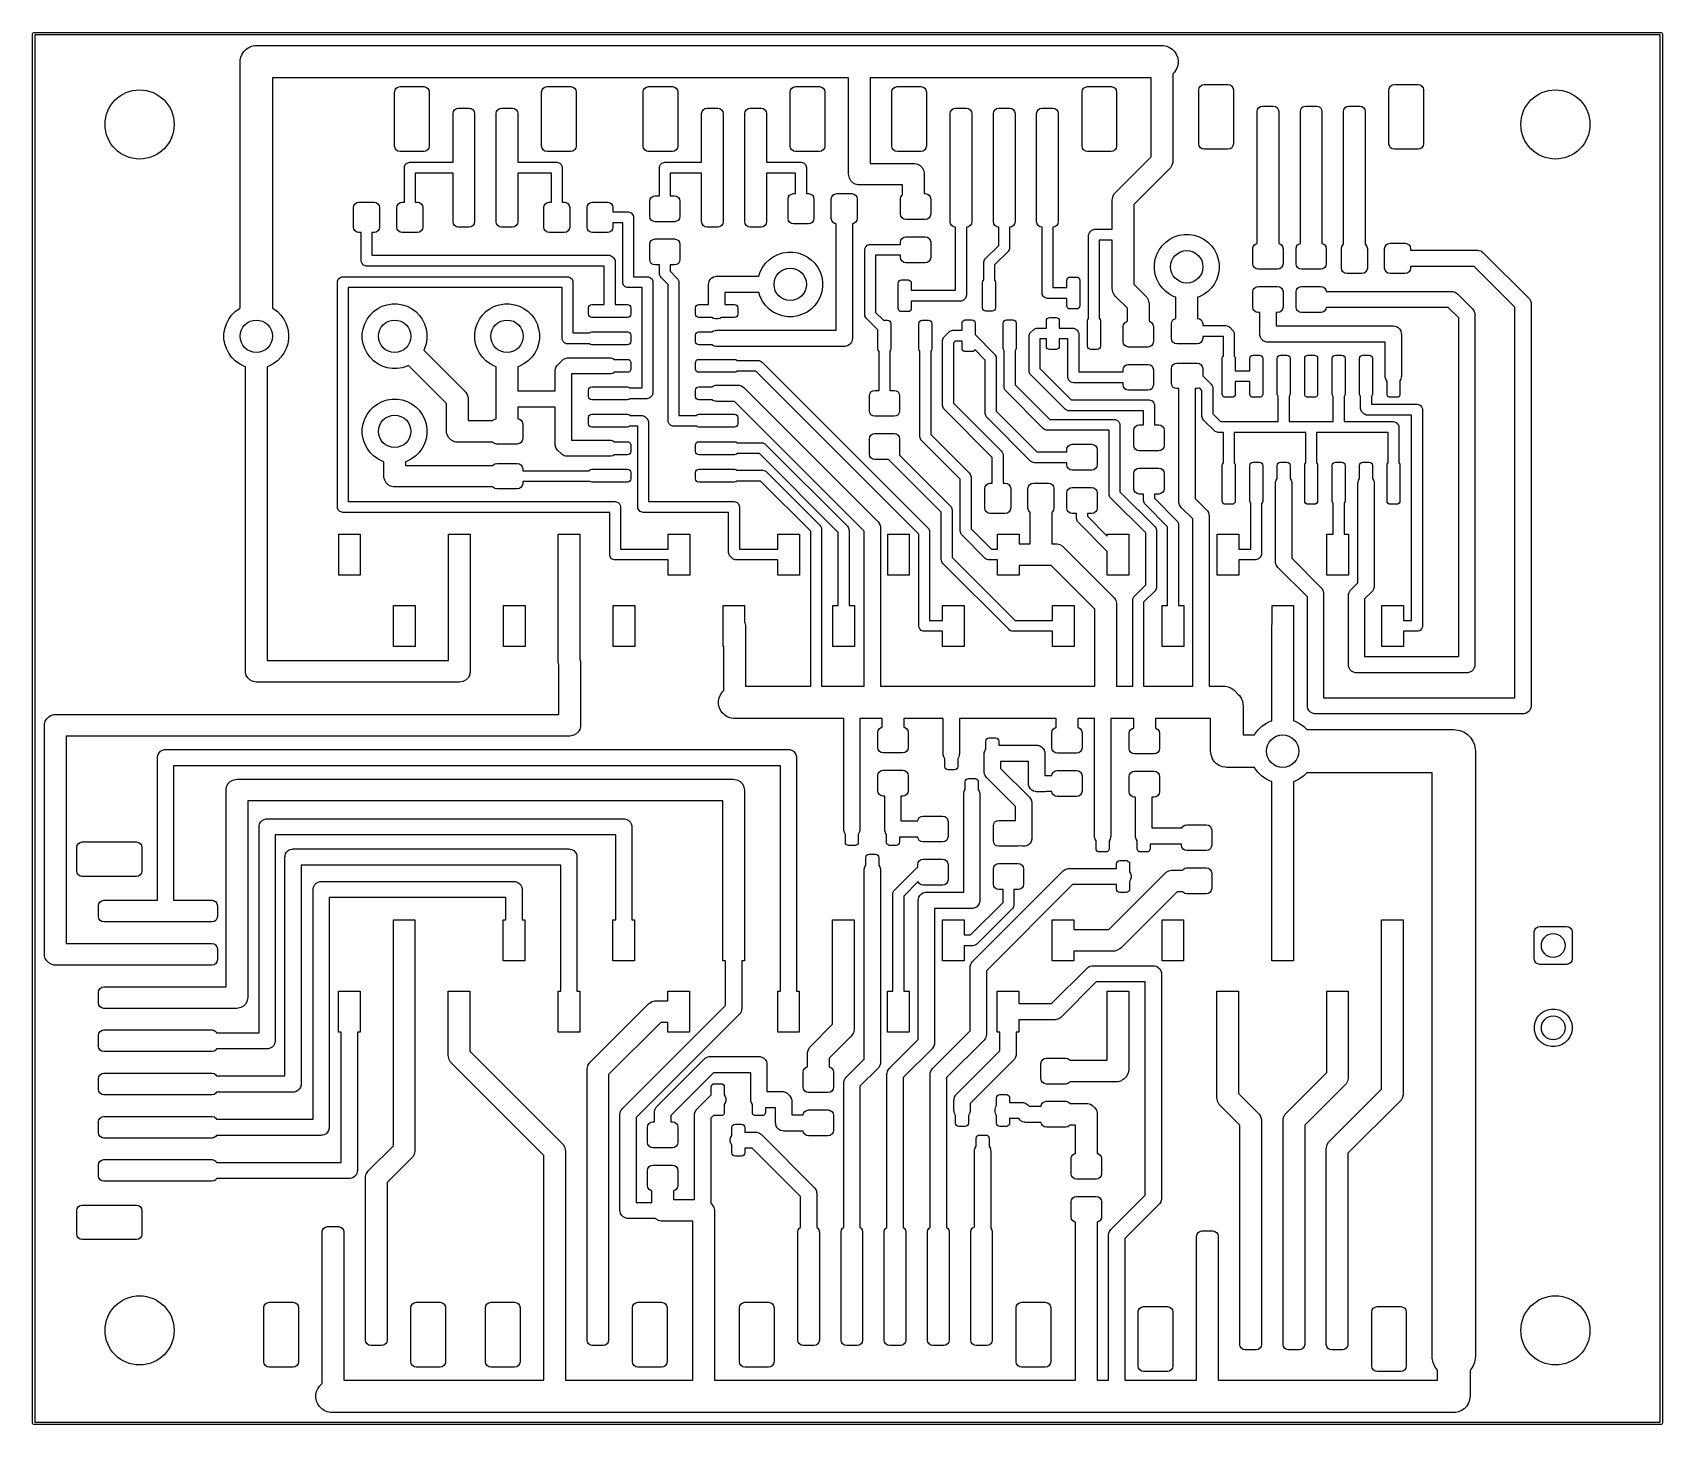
# Model space of a CAD drawing. Header units: millimetres. Extents: x 112.3 to 187.7, y -128.1 to -63.8.
import ezdxf

# ---------------------------------------------------------------- set-up
doc = ezdxf.new("R2010")
doc.units = ezdxf.units.MM
doc.layers.add('F.Cu', color=13, linetype='CONTINUOUS', true_color=0xc83434)

msp = doc.modelspace()

# ---------------------------------------------------------------- linework, layer by layer
at = {"layer": 'F.Cu', "linetype": 'CONTINUOUS'}
for p, q in [((112.35, -63.8), (112.353806, -63.780866)), ((112.35, -128.099999), (112.35, -63.8)), ((112.353806, -63.780866), (112.380866, -63.753806)), ((112.380866, -63.753806), (112.4, -63.75)), ((112.4, -63.75), (187.699999, -63.75)), ((112.45, -63.85), (112.45, -128.049999)), ((187.649999, -63.85), (112.45, -63.85)), ((187.649999, -128.049999), (187.649999, -63.85)), ((187.699999, -63.75), (187.719133, -63.753806)), ((187.719133, -63.753806), (187.746193, -63.780866)), ((187.746193, -63.780866), (187.749999, -63.8)), ((187.749999, -63.8), (187.749999, -128.099999)), ((121.982295, -64.882286), (122.038559, -64.746452)), ((122.038559, -64.746452), (122.120242, -64.624205)), ((122.120242, -64.624205), (122.224205, -64.520242)), ((122.224205, -64.520242), (122.346452, -64.438559)), ((122.346452, -64.438559), (122.482286, -64.382295)), ((122.482286, -64.382295), (122.626487, -64.353611)), ((122.626487, -64.353611), (122.7, -64.35)), ((122.7, -64.35), (150.6, -64.35)), ((150.6, -64.35), (164.6, -64.35)), ((164.6, -64.35), (164.673513, -64.353611)), ((164.673513, -64.353611), (164.817714, -64.382295)), ((164.817714, -64.382295), (164.953548, -64.438559)), ((164.953548, -64.438559), (165.075795, -64.520242)), ((165.075795, -64.520242), (165.179758, -64.624205)), ((165.179758, -64.624205), (165.261441, -64.746452)), ((165.261441, -64.746452), (165.317705, -64.882286)), ((121.95, -65.1), (121.953611, -65.026487)), ((121.95, -76.503844), (121.95, -65.1)), ((121.953611, -65.026487), (121.982295, -64.882286)), ((165.179758, -65.575795), (165.1, -65.655553)), ((165.261441, -65.453548), (165.179758, -65.575795)), ((165.317705, -65.317714), (165.261441, -65.453548)), ((165.317705, -64.882286), (165.346389, -65.026487)), ((165.346389, -65.173513), (165.317705, -65.317714)), ((165.346389, -65.026487), (165.346389, -65.173513)), ((150.1, -65.85), (123.45, -65.85)), ((123.45, -65.85), (123.45, -76.503844)), ((129.11903, -66.404329), (129.173223, -66.323223)), ((129.173223, -66.323223), (129.254329, -66.26903)), ((129.254329, -66.26903), (129.35, -66.25)), ((129.35, -66.25), (130.45, -66.25)), ((130.45, -66.25), (130.545671, -66.26903)), ((130.545671, -66.26903), (130.626777, -66.323223)), ((130.626777, -66.323223), (130.68097, -66.404329)), ((135.91903, -66.404329), (135.973223, -66.323223)), ((135.973223, -66.323223), (136.054329, -66.26903)), ((136.054329, -66.26903), (136.15, -66.25)), ((136.15, -66.25), (137.25, -66.25)), ((137.25, -66.25), (137.345671, -66.26903)), ((137.345671, -66.26903), (137.426777, -66.323223)), ((137.426777, -66.323223), (137.48097, -66.404329)), ((140.61903, -66.404329), (140.673223, -66.323223)), ((140.673223, -66.323223), (140.754329, -66.26903)), ((140.754329, -66.26903), (140.85, -66.25)), ((140.85, -66.25), (141.95, -66.25)), ((141.95, -66.25), (142.045671, -66.26903)), ((142.045671, -66.26903), (142.126777, -66.323223)), ((142.126777, -66.323223), (142.18097, -66.404329)), ((147.41903, -66.404329), (147.473223, -66.323223)), ((147.473223, -66.323223), (147.554329, -66.26903)), ((147.554329, -66.26903), (147.65, -66.25)), ((147.65, -66.25), (148.75, -66.25)), ((148.75, -66.25), (148.845671, -66.26903)), ((148.845671, -66.26903), (148.926777, -66.323223)), ((148.926777, -66.323223), (148.98097, -66.404329)), ((150.1, -70.3), (150.1, -65.85)), ((164.1, -65.85), (151.1, -65.85)), ((151.1, -65.85), (151.1, -69.8)), ((152.11903, -66.404329), (152.173223, -66.323223)), ((152.173223, -66.323223), (152.254329, -66.26903)), ((152.254329, -66.26903), (152.35, -66.25)), ((152.35, -66.25), (153.45, -66.25)), ((153.45, -66.25), (153.545671, -66.26903)), ((153.545671, -66.26903), (153.626777, -66.323223)), ((153.626777, -66.323223), (153.68097, -66.404329)), ((160.91903, -66.404329), (160.973223, -66.323223)), ((160.973223, -66.323223), (161.054329, -66.26903)), ((161.054329, -66.26903), (161.15, -66.25)), ((161.15, -66.25), (162.25, -66.25)), ((162.25, -66.25), (162.345671, -66.26903)), ((162.345671, -66.26903), (162.426777, -66.323223)), ((162.426777, -66.323223), (162.48097, -66.404329)), ((164.1, -69.492893), (164.1, -65.85)), ((165.1, -65.655553), (165.1, -69.7)), ((166.3, -66.4), (166.31903, -66.304329)), ((166.31903, -66.304329), (166.373223, -66.223223)), ((166.373223, -66.223223), (166.454329, -66.16903)), ((166.454329, -66.16903), (166.55, -66.15)), ((166.55, -66.15), (167.65, -66.15)), ((167.65, -66.15), (167.745671, -66.16903)), ((167.745671, -66.16903), (167.826777, -66.223223)), ((167.826777, -66.223223), (167.88097, -66.304329)), ((167.88097, -66.304329), (167.9, -66.4)), ((175.1, -66.4), (175.11903, -66.304329)), ((175.11903, -66.304329), (175.173223, -66.223223)), ((175.173223, -66.223223), (175.254329, -66.16903)), ((175.254329, -66.16903), (175.35, -66.15)), ((175.35, -66.15), (176.45, -66.15)), ((176.45, -66.15), (176.545671, -66.16903)), ((176.545671, -66.16903), (176.626777, -66.223223)), ((176.626777, -66.223223), (176.68097, -66.304329)), ((176.68097, -66.304329), (176.7, -66.4)), ((129.1, -66.5), (129.11903, -66.404329)), ((129.1, -69), (129.1, -66.5)), ((130.68097, -66.404329), (130.7, -66.5)), ((130.7, -66.5), (130.7, -69)), ((135.9, -66.5), (135.91903, -66.404329)), ((135.9, -69), (135.9, -66.5)), ((137.48097, -66.404329), (137.5, -66.5)), ((137.5, -66.5), (137.5, -69)), ((140.6, -66.5), (140.61903, -66.404329)), ((140.6, -69), (140.6, -66.5)), ((142.18097, -66.404329), (142.2, -66.5)), ((142.2, -66.5), (142.2, -69)), ((147.4, -66.5), (147.41903, -66.404329)), ((147.4, -69), (147.4, -66.5)), ((148.98097, -66.404329), (149, -66.5)), ((149, -66.5), (149, -69)), ((152.1, -66.5), (152.11903, -66.404329)), ((152.1, -69), (152.1, -66.5)), ((153.68097, -66.404329), (153.7, -66.5)), ((153.7, -66.5), (153.7, -69)), ((160.9, -66.5), (160.91903, -66.404329)), ((160.9, -69), (160.9, -66.5)), ((162.48097, -66.404329), (162.5, -66.5)), ((162.5, -66.5), (162.5, -69)), ((166.3, -68.9), (166.3, -66.4)), ((167.9, -66.4), (167.9, -68.9)), ((175.1, -68.9), (175.1, -66.4)), ((176.7, -66.4), (176.7, -68.9)), ((131.8, -67.5), (131.81903, -67.404329)), ((131.8, -69.75), (131.8, -67.5)), ((131.81903, -67.404329), (131.873223, -67.323223)), ((131.873223, -67.323223), (131.954329, -67.26903)), ((131.954329, -67.26903), (132.05, -67.25)), ((132.05, -67.25), (132.55, -67.25)), ((132.55, -67.25), (132.645671, -67.26903)), ((132.645671, -67.26903), (132.726777, -67.323223)), ((132.726777, -67.323223), (132.78097, -67.404329)), ((132.78097, -67.404329), (132.8, -67.5)), ((132.8, -67.5), (132.8, -72.5)), ((133.8, -67.5), (133.81903, -67.404329)), ((133.8, -72.5), (133.8, -67.5)), ((133.81903, -67.404329), (133.873223, -67.323223)), ((133.873223, -67.323223), (133.954329, -67.26903)), ((133.954329, -67.26903), (134.05, -67.25)), ((134.05, -67.25), (134.55, -67.25)), ((134.55, -67.25), (134.645671, -67.26903)), ((134.645671, -67.26903), (134.726777, -67.323223)), ((134.726777, -67.323223), (134.78097, -67.404329)), ((134.78097, -67.404329), (134.8, -67.5)), ((134.8, -67.5), (134.8, -69.75)), ((143.3, -67.5), (143.31903, -67.404329)), ((143.3, -69.75), (143.3, -67.5)), ((143.31903, -67.404329), (143.373223, -67.323223)), ((143.373223, -67.323223), (143.454329, -67.26903)), ((143.454329, -67.26903), (143.55, -67.25)), ((143.55, -67.25), (144.05, -67.25)), ((144.05, -67.25), (144.145671, -67.26903)), ((144.145671, -67.26903), (144.226777, -67.323223)), ((144.226777, -67.323223), (144.28097, -67.404329)), ((144.28097, -67.404329), (144.3, -67.5)), ((144.3, -67.5), (144.3, -72.5)), ((145.3, -67.5), (145.31903, -67.404329)), ((145.3, -72.5), (145.3, -67.5)), ((145.31903, -67.404329), (145.373223, -67.323223)), ((145.373223, -67.323223), (145.454329, -67.26903)), ((145.454329, -67.26903), (145.55, -67.25)), ((145.55, -67.25), (146.05, -67.25)), ((146.05, -67.25), (146.145671, -67.26903)), ((146.145671, -67.26903), (146.226777, -67.323223)), ((146.226777, -67.323223), (146.28097, -67.404329)), ((146.28097, -67.404329), (146.3, -67.5)), ((146.3, -67.5), (146.3, -69.75)), ((154.8, -67.5), (154.81903, -67.404329)), ((154.8, -72.5), (154.8, -67.5)), ((154.81903, -67.404329), (154.873223, -67.323223)), ((154.873223, -67.323223), (154.954329, -67.26903)), ((154.954329, -67.26903), (155.05, -67.25)), ((155.05, -67.25), (155.55, -67.25)), ((155.55, -67.25), (155.645671, -67.26903)), ((155.645671, -67.26903), (155.726777, -67.323223)), ((155.726777, -67.323223), (155.78097, -67.404329)), ((155.78097, -67.404329), (155.8, -67.5)), ((155.8, -67.5), (155.8, -72.5)), ((156.8, -67.5), (156.81903, -67.404329)), ((156.8, -72.5), (156.8, -67.5)), ((156.81903, -67.404329), (156.873223, -67.323223)), ((156.873223, -67.323223), (156.954329, -67.26903)), ((156.954329, -67.26903), (157.05, -67.25)), ((157.05, -67.25), (157.55, -67.25)), ((157.55, -67.25), (157.645671, -67.26903)), ((157.645671, -67.26903), (157.726777, -67.323223)), ((157.726777, -67.323223), (157.78097, -67.404329)), ((157.78097, -67.404329), (157.8, -67.5)), ((157.8, -67.5), (157.8, -72.5)), ((158.8, -67.5), (158.81903, -67.404329)), ((158.8, -72.5), (158.8, -67.5)), ((158.81903, -67.404329), (158.873223, -67.323223)), ((158.873223, -67.323223), (158.954329, -67.26903)), ((158.954329, -67.26903), (159.05, -67.25)), ((159.05, -67.25), (159.55, -67.25)), ((159.55, -67.25), (159.645671, -67.26903)), ((159.645671, -67.26903), (159.726777, -67.323223)), ((159.726777, -67.323223), (159.78097, -67.404329)), ((159.78097, -67.404329), (159.8, -67.5)), ((159.8, -67.5), (159.8, -72.5)), ((169, -67.4), (169.01903, -67.304329)), ((169, -69.9), (169, -67.4)), ((169.01903, -67.304329), (169.073223, -67.223223)), ((169.073223, -67.223223), (169.154329, -67.16903)), ((169.154329, -67.16903), (169.25, -67.15)), ((169.25, -67.15), (169.75, -67.15)), ((169.75, -67.15), (169.845671, -67.16903)), ((169.845671, -67.16903), (169.926777, -67.223223)), ((169.926777, -67.223223), (169.98097, -67.304329)), ((169.98097, -67.304329), (170, -67.4)), ((170, -67.4), (170, -69.9)), ((171, -67.4), (171.01903, -67.304329)), ((171, -69.9), (171, -67.4)), ((171.01903, -67.304329), (171.073223, -67.223223)), ((171.073223, -67.223223), (171.154329, -67.16903)), ((171.154329, -67.16903), (171.25, -67.15)), ((171.25, -67.15), (171.75, -67.15)), ((171.75, -67.15), (171.845671, -67.16903)), ((171.845671, -67.16903), (171.926777, -67.223223)), ((171.926777, -67.223223), (171.98097, -67.304329)), ((171.98097, -67.304329), (172, -67.4)), ((172, -67.4), (172, -69.9)), ((173, -67.4), (173.01903, -67.304329)), ((173, -69.9), (173, -67.4)), ((173.01903, -67.304329), (173.073223, -67.223223)), ((173.073223, -67.223223), (173.154329, -67.16903)), ((173.154329, -67.16903), (173.25, -67.15)), ((173.25, -67.15), (173.75, -67.15)), ((173.75, -67.15), (173.845671, -67.16903)), ((173.845671, -67.16903), (173.926777, -67.223223)), ((173.926777, -67.223223), (173.98097, -67.304329)), ((173.98097, -67.304329), (174, -67.4)), ((174, -67.4), (174, -69.9)), ((129.11903, -69.095671), (129.1, -69)), ((129.173223, -69.176777), (129.11903, -69.095671)), ((129.254329, -69.23097), (129.173223, -69.176777)), ((129.35, -69.25), (129.254329, -69.23097)), ((130.45, -69.25), (129.35, -69.25)), ((130.545671, -69.23097), (130.45, -69.25)), ((130.626777, -69.176777), (130.545671, -69.23097)), ((130.68097, -69.095671), (130.626777, -69.176777)), ((130.7, -69), (130.68097, -69.095671)), ((135.91903, -69.095671), (135.9, -69)), ((135.973223, -69.176777), (135.91903, -69.095671)), ((136.054329, -69.23097), (135.973223, -69.176777)), ((136.15, -69.25), (136.054329, -69.23097)), ((137.25, -69.25), (136.15, -69.25)), ((137.345671, -69.23097), (137.25, -69.25)), ((137.426777, -69.176777), (137.345671, -69.23097)), ((137.48097, -69.095671), (137.426777, -69.176777)), ((137.5, -69), (137.48097, -69.095671)), ((140.61903, -69.095671), (140.6, -69)), ((140.673223, -69.176777), (140.61903, -69.095671)), ((140.754329, -69.23097), (140.673223, -69.176777)), ((140.85, -69.25), (140.754329, -69.23097)), ((141.95, -69.25), (140.85, -69.25)), ((142.045671, -69.23097), (141.95, -69.25)), ((142.126777, -69.176777), (142.045671, -69.23097)), ((142.18097, -69.095671), (142.126777, -69.176777)), ((142.2, -69), (142.18097, -69.095671)), ((147.41903, -69.095671), (147.4, -69)), ((147.473223, -69.176777), (147.41903, -69.095671)), ((147.554329, -69.23097), (147.473223, -69.176777)), ((147.65, -69.25), (147.554329, -69.23097)), ((148.75, -69.25), (147.65, -69.25)), ((148.845671, -69.23097), (148.75, -69.25)), ((148.926777, -69.176777), (148.845671, -69.23097)), ((148.98097, -69.095671), (148.926777, -69.176777)), ((149, -69), (148.98097, -69.095671)), ((152.11903, -69.095671), (152.1, -69)), ((152.173223, -69.176777), (152.11903, -69.095671)), ((152.254329, -69.23097), (152.173223, -69.176777)), ((152.35, -69.25), (152.254329, -69.23097)), ((153.45, -69.25), (152.35, -69.25)), ((153.545671, -69.23097), (153.45, -69.25)), ((153.626777, -69.176777), (153.545671, -69.23097)), ((153.68097, -69.095671), (153.626777, -69.176777)), ((153.7, -69), (153.68097, -69.095671)), ((160.91903, -69.095671), (160.9, -69)), ((160.973223, -69.176777), (160.91903, -69.095671)), ((161.054329, -69.23097), (160.973223, -69.176777)), ((161.15, -69.25), (161.054329, -69.23097)), ((162.25, -69.25), (161.15, -69.25)), ((162.345671, -69.23097), (162.25, -69.25)), ((162.426777, -69.176777), (162.345671, -69.23097)), ((162.48097, -69.095671), (162.426777, -69.176777)), ((162.5, -69), (162.48097, -69.095671)), ((166.31903, -68.995671), (166.3, -68.9)), ((166.373223, -69.076777), (166.31903, -68.995671)), ((166.454329, -69.13097), (166.373223, -69.076777)), ((166.55, -69.15), (166.454329, -69.13097)), ((167.65, -69.15), (166.55, -69.15)), ((167.745671, -69.13097), (167.65, -69.15)), ((167.826777, -69.076777), (167.745671, -69.13097)), ((167.88097, -68.995671), (167.826777, -69.076777)), ((167.9, -68.9), (167.88097, -68.995671)), ((175.11903, -68.995671), (175.1, -68.9)), ((175.173223, -69.076777), (175.11903, -68.995671)), ((175.254329, -69.13097), (175.173223, -69.076777)), ((175.35, -69.15), (175.254329, -69.13097)), ((176.45, -69.15), (175.35, -69.15)), ((176.545671, -69.13097), (176.45, -69.15)), ((176.626777, -69.076777), (176.545671, -69.13097)), ((176.68097, -68.995671), (176.626777, -69.076777)), ((176.7, -68.9), (176.68097, -68.995671)), ((129.55, -70), (129.554804, -69.951227)), ((129.55, -71.6), (129.55, -70)), ((129.554804, -69.951227), (129.592133, -69.861107)), ((129.592133, -69.861107), (129.661107, -69.792133)), ((129.661107, -69.792133), (129.751227, -69.754804)), ((129.751227, -69.754804), (129.8, -69.75)), ((129.8, -69.75), (131.8, -69.75)), ((134.8, -69.75), (136.6, -69.75)), ((136.6, -69.75), (136.648773, -69.754804)), ((136.648773, -69.754804), (136.738893, -69.792133)), ((136.738893, -69.792133), (136.807867, -69.861107)), ((136.807867, -69.861107), (136.845196, -69.951227)), ((136.845196, -69.951227), (136.85, -70)), ((136.85, -70), (136.85, -71.6)), ((141.35, -70), (141.354804, -69.951227)), ((141.35, -71.3), (141.35, -70)), ((141.354804, -69.951227), (141.392133, -69.861107)), ((141.392133, -69.861107), (141.461107, -69.792133)), ((141.461107, -69.792133), (141.551227, -69.754804)), ((141.551227, -69.754804), (141.6, -69.75)), ((141.6, -69.75), (143.3, -69.75)), ((146.3, -69.75), (147.9, -69.75)), ((147.9, -69.75), (147.948773, -69.754804)), ((147.948773, -69.754804), (148.038893, -69.792133)), ((148.038893, -69.792133), (148.107867, -69.861107)), ((148.107867, -69.861107), (148.145196, -69.951227)), ((148.145196, -69.951227), (148.15, -70)), ((148.15, -70), (148.15, -71.2)), ((151.1, -69.8), (153.1, -69.8)), ((153.1, -69.8), (153.165263, -69.804278)), ((153.165263, -69.804278), (153.291342, -69.83806)), ((153.291342, -69.83806), (153.404381, -69.903323)), ((153.404381, -69.903323), (153.496677, -69.995619)), ((153.496677, -69.995619), (153.56194, -70.108658)), ((153.56194, -70.108658), (153.595722, -70.234737)), ((162.446447, -71.146447), (164.1, -69.492893)), ((164.953553, -70.053554), (163.3, -71.707106)), ((164.996668, -70.004389), (164.953553, -70.053554)), ((164.996677, -70.004381), (164.996668, -70.004389)), ((165.06194, -69.891342), (164.996677, -70.004381)), ((165.077107, -69.834737), (165.06194, -69.891342)), ((165.095723, -69.765263), (165.077107, -69.834737)), ((165.1, -69.7), (165.095723, -69.765247)), ((165.095723, -69.765247), (165.095723, -69.765263)), ((169, -73.509945), (169, -69.9)), ((170, -69.9), (170, -73.509945)), ((171, -73.509945), (171, -69.9)), ((172, -69.9), (172, -73.509945)), ((173, -73.555331), (173, -69.9)), ((174, -69.9), (174, -73.555331)), ((131.8, -70.25), (130.05, -70.25)), ((130.05, -70.25), (130.05, -71.6)), ((131.8, -72.5), (131.8, -70.25)), ((136.35, -70.25), (134.8, -70.25)), ((134.8, -70.25), (134.8, -72.5)), ((136.35, -71.6), (136.35, -70.25)), ((143.3, -70.25), (141.85, -70.25)), ((141.85, -70.25), (141.85, -71.3)), ((143.3, -72.5), (143.3, -70.25)), ((147.65, -70.25), (146.3, -70.25)), ((146.3, -70.25), (146.3, -72.5)), ((147.65, -71.2), (147.65, -70.25)), ((150.104278, -70.365263), (150.1, -70.3)), ((150.13806, -70.491342), (150.104278, -70.365263)), ((150.203323, -70.604381), (150.13806, -70.491342)), ((150.295619, -70.696677), (150.203323, -70.604381)), ((150.408658, -70.76194), (150.295619, -70.696677)), ((150.534737, -70.795722), (150.408658, -70.76194)), ((150.6, -70.8), (150.534737, -70.795722)), ((152.6, -70.8), (150.6, -70.8)), ((152.6, -71.255331), (152.6, -70.8)), ((153.595722, -70.234737), (153.6, -70.3)), ((153.6, -70.3), (153.6, -71.2)), ((127.273223, -71.673223), (127.354329, -71.61903)), ((127.354329, -71.61903), (127.45, -71.6)), ((127.45, -71.6), (128.15, -71.6)), ((128.15, -71.6), (128.245671, -71.61903)), ((128.245671, -71.61903), (128.326777, -71.673223)), ((129.273223, -71.673223), (129.354329, -71.61903)), ((129.354329, -71.61903), (129.45, -71.6)), ((129.45, -71.6), (129.55, -71.6)), ((130.05, -71.6), (130.15, -71.6)), ((130.15, -71.6), (130.245671, -71.61903)), ((130.245671, -71.61903), (130.326777, -71.673223)), ((136.073223, -71.673223), (136.154329, -71.61903)), ((136.154329, -71.61903), (136.25, -71.6)), ((136.25, -71.6), (136.35, -71.6)), ((136.85, -71.6), (136.95, -71.6)), ((136.95, -71.6), (137.045671, -71.61903)), ((137.045671, -71.61903), (137.126777, -71.673223)), ((138.073223, -71.673223), (138.154329, -71.61903)), ((138.154329, -71.61903), (138.25, -71.6)), ((138.25, -71.6), (138.95, -71.6)), ((138.95, -71.6), (139.045671, -71.61903)), ((139.045671, -71.61903), (139.126777, -71.673223)), ((140.9, -71.55), (140.91903, -71.454329)), ((140.9, -72.25), (140.9, -71.55)), ((140.91903, -71.454329), (140.973223, -71.373223)), ((140.973223, -71.373223), (141.054329, -71.31903)), ((141.054329, -71.31903), (141.15, -71.3)), ((141.15, -71.3), (141.35, -71.3)), ((141.85, -71.3), (142.05, -71.3)), ((142.05, -71.3), (142.145671, -71.31903)), ((142.145671, -71.31903), (142.226777, -71.373223)), ((142.226777, -71.373223), (142.28097, -71.454329)), ((142.28097, -71.454329), (142.3, -71.55)), ((142.3, -71.55), (142.3, -72.25)), ((147.3, -71.45), (147.31903, -71.354329)), ((147.3, -72.35), (147.3, -71.45)), ((147.31903, -71.354329), (147.373223, -71.273223)), ((147.373223, -71.273223), (147.454329, -71.21903)), ((147.454329, -71.21903), (147.55, -71.2)), ((147.55, -71.2), (147.65, -71.2)), ((148.15, -71.2), (148.25, -71.2)), ((148.25, -71.2), (148.345671, -71.21903)), ((148.345671, -71.21903), (148.426777, -71.273223)), ((148.426777, -71.273223), (148.48097, -71.354329)), ((148.48097, -71.354329), (148.5, -71.45)), ((148.5, -71.45), (148.5, -72.35)), ((149.3, -71.45), (149.31903, -71.354329)), ((149.3, -72.35), (149.3, -71.45)), ((149.31903, -71.354329), (149.373223, -71.273223)), ((149.373223, -71.273223), (149.454329, -71.21903)), ((149.454329, -71.21903), (149.55, -71.2)), ((149.55, -71.2), (150.25, -71.2)), ((150.25, -71.2), (150.345671, -71.21903)), ((150.345671, -71.21903), (150.426777, -71.273223)), ((150.426777, -71.273223), (150.48097, -71.354329)), ((150.48097, -71.354329), (150.5, -71.45)), ((150.5, -71.45), (150.5, -72.35)), ((152.5, -71.45), (152.51903, -71.354329)), ((152.5, -72.15), (152.5, -71.45)), ((152.51903, -71.354329), (152.573223, -71.273223)), ((152.573223, -71.273223), (152.6, -71.255331)), ((153.6, -71.2), (153.65, -71.2)), ((153.65, -71.2), (153.745671, -71.21903)), ((153.745671, -71.21903), (153.826777, -71.273223)), ((153.826777, -71.273223), (153.88097, -71.354329)), ((153.88097, -71.354329), (153.9, -71.45)), ((153.9, -71.45), (153.9, -72.15)), ((162.3, -71.5), (162.304277, -71.434752)), ((162.3, -72.85), (162.3, -71.5)), ((162.304277, -71.434737), (162.33806, -71.308658)), ((162.304277, -71.434752), (162.304277, -71.434737)), ((162.33806, -71.308658), (162.343059, -71.3)), ((162.343059, -71.3), (162.403323, -71.195619)), ((162.403323, -71.195619), (162.403338, -71.195603)), ((162.403338, -71.195603), (162.446447, -71.146447)), ((127.2, -71.85), (127.21903, -71.754329)), ((127.2, -72.75), (127.2, -71.85)), ((127.21903, -71.754329), (127.273223, -71.673223)), ((128.326777, -71.673223), (128.38097, -71.754329)), ((128.38097, -71.754329), (128.4, -71.85)), ((128.4, -71.85), (128.4, -72.75)), ((129.2, -71.85), (129.21903, -71.754329)), ((129.2, -72.75), (129.2, -71.85)), ((129.21903, -71.754329), (129.273223, -71.673223)), ((130.326777, -71.673223), (130.38097, -71.754329)), ((130.38097, -71.754329), (130.4, -71.85)), ((130.4, -71.85), (130.4, -72.75)), ((136, -71.85), (136.01903, -71.754329)), ((136, -72.75), (136, -71.85)), ((136.01903, -71.754329), (136.073223, -71.673223)), ((137.126777, -71.673223), (137.18097, -71.754329)), ((137.18097, -71.754329), (137.2, -71.85)), ((137.2, -71.85), (137.2, -72.75)), ((138, -71.85), (138.01903, -71.754329)), ((138, -72.75), (138, -71.85)), ((138.01903, -71.754329), (138.073223, -71.673223)), ((139.126777, -71.673223), (139.18097, -71.754329)), ((139.18097, -71.754329), (139.2, -71.85)), ((139.2, -71.85), (139.2, -72.05)), ((139.2, -72.05), (139.9, -72.05)), ((139.9, -72.05), (139.948773, -72.054804)), ((139.948773, -72.054804), (140.038893, -72.092133)), ((140.038893, -72.092133), (140.107867, -72.161107)), ((140.107867, -72.161107), (140.145196, -72.251227)), ((140.145196, -72.251227), (140.15, -72.3)), ((140.15, -72.3), (140.15, -75.05)), ((140.91903, -72.345671), (140.9, -72.25)), ((140.973223, -72.426777), (140.91903, -72.345671)), ((142.28097, -72.345671), (142.226777, -72.426777)), ((142.3, -72.25), (142.28097, -72.345671)), ((147.31903, -72.445671), (147.3, -72.35)), ((148.5, -72.35), (148.48097, -72.445671)), ((149.31903, -72.445671), (149.3, -72.35)), ((150.5, -72.35), (150.48097, -72.445671)), ((152.51903, -72.245671), (152.5, -72.15)), ((152.573223, -72.326777), (152.51903, -72.245671)), ((152.654329, -72.38097), (152.573223, -72.326777)), ((152.75, -72.4), (152.654329, -72.38097)), ((153.745671, -72.38097), (153.65, -72.4)), ((153.826777, -72.326777), (153.745671, -72.38097)), ((153.88097, -72.245671), (153.826777, -72.326777)), ((153.9, -72.15), (153.88097, -72.245671)), ((163.3, -71.707106), (163.3, -73.1)), ((127.21903, -72.845671), (127.2, -72.75)), ((127.273223, -72.926777), (127.21903, -72.845671)), ((127.354329, -72.98097), (127.273223, -72.926777)), ((127.45, -73), (127.354329, -72.98097)), ((127.55, -73), (127.45, -73)), ((127.55, -74.3), (127.55, -73)), ((128.15, -73), (128.05, -73)), ((128.05, -73), (128.05, -74.05)), ((128.245671, -72.98097), (128.15, -73)), ((128.326777, -72.926777), (128.245671, -72.98097)), ((128.38097, -72.845671), (128.326777, -72.926777)), ((128.4, -72.75), (128.38097, -72.845671)), ((129.21903, -72.845671), (129.2, -72.75)), ((129.273223, -72.926777), (129.21903, -72.845671)), ((129.354329, -72.98097), (129.273223, -72.926777)), ((129.45, -73), (129.354329, -72.98097)), ((130.15, -73), (129.45, -73)), ((130.245671, -72.98097), (130.15, -73)), ((130.326777, -72.926777), (130.245671, -72.98097)), ((130.38097, -72.845671), (130.326777, -72.926777)), ((130.4, -72.75), (130.38097, -72.845671)), ((131.81903, -72.595671), (131.8, -72.5)), ((131.873223, -72.676777), (131.81903, -72.595671)), ((131.954329, -72.73097), (131.873223, -72.676777)), ((132.05, -72.75), (131.954329, -72.73097)), ((132.55, -72.75), (132.05, -72.75)), ((132.645671, -72.73097), (132.55, -72.75)), ((132.726777, -72.676777), (132.645671, -72.73097)), ((132.78097, -72.595671), (132.726777, -72.676777)), ((132.8, -72.5), (132.78097, -72.595671)), ((133.81903, -72.595671), (133.8, -72.5)), ((133.873223, -72.676777), (133.81903, -72.595671)), ((133.954329, -72.73097), (133.873223, -72.676777)), ((134.05, -72.75), (133.954329, -72.73097)), ((134.55, -72.75), (134.05, -72.75)), ((134.645671, -72.73097), (134.55, -72.75)), ((134.726777, -72.676777), (134.645671, -72.73097)), ((134.78097, -72.595671), (134.726777, -72.676777)), ((134.8, -72.5), (134.78097, -72.595671)), ((136.01903, -72.845671), (136, -72.75)), ((136.073223, -72.926777), (136.01903, -72.845671)), ((136.154329, -72.98097), (136.073223, -72.926777)), ((136.25, -73), (136.154329, -72.98097)), ((136.95, -73), (136.25, -73)), ((137.045671, -72.98097), (136.95, -73)), ((137.126777, -72.926777), (137.045671, -72.98097)), ((137.18097, -72.845671), (137.126777, -72.926777)), ((137.2, -72.75), (137.18097, -72.845671)), ((138.01903, -72.845671), (138, -72.75)), ((138.073223, -72.926777), (138.01903, -72.845671)), ((138.154329, -72.98097), (138.073223, -72.926777)), ((138.25, -73), (138.154329, -72.98097)), ((138.95, -73), (138.25, -73)), ((139.045671, -72.98097), (138.95, -73)), ((139.126777, -72.926777), (139.045671, -72.98097)), ((139.18097, -72.845671), (139.126777, -72.926777)), ((139.2, -72.75), (139.18097, -72.845671)), ((139.65, -72.55), (139.2, -72.55)), ((139.2, -72.55), (139.2, -72.75)), ((139.65, -75.3), (139.65, -72.55)), ((141.054329, -72.48097), (140.973223, -72.426777)), ((141.15, -72.5), (141.054329, -72.48097)), ((142.05, -72.5), (141.15, -72.5)), ((142.145671, -72.48097), (142.05, -72.5)), ((142.226777, -72.426777), (142.145671, -72.48097)), ((143.31903, -72.595671), (143.3, -72.5)), ((143.373223, -72.676777), (143.31903, -72.595671)), ((143.454329, -72.73097), (143.373223, -72.676777)), ((143.55, -72.75), (143.454329, -72.73097)), ((144.05, -72.75), (143.55, -72.75)), ((144.145671, -72.73097), (144.05, -72.75)), ((144.226777, -72.676777), (144.145671, -72.73097)), ((144.28097, -72.595671), (144.226777, -72.676777)), ((144.3, -72.5), (144.28097, -72.595671)), ((145.31903, -72.595671), (145.3, -72.5)), ((145.373223, -72.676777), (145.31903, -72.595671)), ((145.454329, -72.73097), (145.373223, -72.676777)), ((145.55, -72.75), (145.454329, -72.73097)), ((146.05, -72.75), (145.55, -72.75)), ((146.145671, -72.73097), (146.05, -72.75)), ((146.226777, -72.676777), (146.145671, -72.73097)), ((146.28097, -72.595671), (146.226777, -72.676777)), ((146.3, -72.5), (146.28097, -72.595671)), ((147.373223, -72.526777), (147.31903, -72.445671)), ((147.454329, -72.58097), (147.373223, -72.526777)), ((147.55, -72.6), (147.454329, -72.58097)), ((148.25, -72.6), (147.55, -72.6)), ((148.345671, -72.58097), (148.25, -72.6)), ((148.426777, -72.526777), (148.345671, -72.58097)), ((148.48097, -72.445671), (148.426777, -72.526777)), ((149.373223, -72.526777), (149.31903, -72.445671)), ((149.454329, -72.58097), (149.373223, -72.526777)), ((149.525, -72.595027), (149.454329, -72.58097)), ((149.525, -77.525), (149.525, -72.595027)), ((150.345671, -72.58097), (150.275, -72.595027)), ((150.275, -72.595027), (150.275, -77.9)), ((150.426777, -72.526777), (150.345671, -72.58097)), ((150.48097, -72.445671), (150.426777, -72.526777)), ((153.65, -72.4), (152.75, -72.4)), ((154.81903, -72.595671), (154.8, -72.5)), ((154.873223, -72.676777), (154.81903, -72.595671)), ((154.954329, -72.73097), (154.873223, -72.676777)), ((155.05, -72.75), (154.954329, -72.73097)), ((155.05, -75.675), (155.05, -72.75)), ((155.645671, -72.73097), (155.55, -72.75)), ((155.55, -72.75), (155.55, -75.9)), ((155.726777, -72.676777), (155.645671, -72.73097)), ((155.78097, -72.595671), (155.726777, -72.676777)), ((155.8, -72.5), (155.78097, -72.595671)), ((156.81903, -72.595671), (156.8, -72.5)), ((156.873223, -72.676777), (156.81903, -72.595671)), ((156.954329, -72.73097), (156.873223, -72.676777)), ((157.05, -72.75), (156.954329, -72.73097)), ((157.05, -73.596446), (157.05, -72.75)), ((157.645671, -72.73097), (157.55, -72.75)), ((157.55, -72.75), (157.55, -73.7)), ((157.726777, -72.676777), (157.645671, -72.73097)), ((157.78097, -72.595671), (157.726777, -72.676777)), ((157.8, -72.5), (157.78097, -72.595671)), ((158.81903, -72.595671), (158.8, -72.5)), ((158.873223, -72.676777), (158.81903, -72.595671)), ((158.954329, -72.73097), (158.873223, -72.676777)), ((159.05, -72.75), (158.954329, -72.73097)), ((159.05, -75.8), (159.05, -72.75)), ((159.645671, -72.73097), (159.55, -72.75)), ((159.55, -72.75), (159.55, -75.55)), ((159.726777, -72.676777), (159.645671, -72.73097)), ((159.78097, -72.595671), (159.726777, -72.676777)), ((159.8, -72.5), (159.78097, -72.595671)), ((161.2, -73.15), (161.204804, -73.101227)), ((161.204804, -73.101227), (161.242133, -73.011107)), ((161.242133, -73.011107), (161.242137, -73.011102)), ((161.242137, -73.011102), (161.273223, -72.973223)), ((161.273223, -72.973223), (161.323224, -72.923223)), ((161.323224, -72.923223), (161.361108, -72.892132)), ((161.361108, -72.892132), (161.451228, -72.854803)), ((161.451228, -72.854803), (161.451237, -72.854803)), ((161.451237, -72.854803), (161.5, -72.85)), ((161.5, -72.85), (162.3, -72.85)), ((163.3, -73.1), (163.3, -75.392893)), ((165.169856, -73.201134), (165.393713, -73.128398)), ((165.393713, -73.128398), (165.626192, -73.091577)), ((165.626192, -73.091577), (165.86157, -73.091577)), ((165.86157, -73.091577), (166.094049, -73.128398)), ((166.094049, -73.128398), (166.317906, -73.201134)), ((140.9, -73.55), (140.91903, -73.454329)), ((140.9, -74.25), (140.9, -73.55)), ((140.91903, -73.454329), (140.973223, -73.373223)), ((140.973223, -73.373223), (141.054329, -73.31903)), ((141.054329, -73.31903), (141.15, -73.3)), ((141.15, -73.3), (142.05, -73.3)), ((142.05, -73.3), (142.145671, -73.31903)), ((142.145671, -73.31903), (142.226777, -73.373223)), ((142.226777, -73.373223), (142.28097, -73.454329)), ((142.28097, -73.454329), (142.3, -73.55)), ((142.3, -73.55), (142.3, -74.25)), ((150.85, -73.8), (150.854804, -73.751227)), ((150.85, -76.8), (150.85, -73.8)), ((150.854804, -73.751227), (150.892133, -73.661107)), ((150.892133, -73.661107), (150.961107, -73.592133)), ((150.961107, -73.592133), (151.051227, -73.554804)), ((151.051227, -73.554804), (151.1, -73.55)), ((151.1, -73.55), (152.5, -73.55)), ((152.5, -73.45), (152.51903, -73.354329)), ((152.5, -73.55), (152.5, -73.45)), ((152.51903, -73.354329), (152.573223, -73.273223)), ((152.573223, -73.273223), (152.654329, -73.21903)), ((152.654329, -73.21903), (152.75, -73.2)), ((152.75, -73.2), (153.65, -73.2)), ((153.65, -73.2), (153.745671, -73.21903)), ((153.745671, -73.21903), (153.826777, -73.273223)), ((153.826777, -73.273223), (153.88097, -73.354329)), ((153.88097, -73.354329), (153.9, -73.45)), ((153.9, -73.45), (153.9, -74.15)), ((156.423223, -74.223223), (157.05, -73.596446)), ((157.476776, -73.876777), (156.85, -74.503553)), ((157.507862, -73.838897), (157.476776, -73.876777)), ((157.507867, -73.838893), (157.507862, -73.838897)), ((157.545196, -73.748773), (157.507867, -73.838893)), ((157.55, -73.7), (157.545196, -73.748773)), ((161.2, -76.97738), (161.2, -73.15)), ((162.3, -73.35), (161.7, -73.35)), ((161.7, -73.35), (161.7, -76.97738)), ((162.3, -75.6), (162.3, -73.35)), ((164.358062, -74.012928), (164.464921, -73.803205)), ((164.464921, -73.803205), (164.603272, -73.612781)), ((164.603272, -73.612781), (164.769709, -73.446344)), ((164.769709, -73.446344), (164.960133, -73.307993)), ((164.960133, -73.307993), (165.169856, -73.201134)), ((166.317906, -73.201134), (166.527629, -73.307993)), ((166.527629, -73.307993), (166.718053, -73.446344)), ((166.718053, -73.446344), (166.88449, -73.612781)), ((166.88449, -73.612781), (167.022841, -73.803205)), ((167.022841, -73.803205), (167.1297, -74.012928)), ((168.8, -73.75), (168.81903, -73.654329)), ((168.8, -74.45), (168.8, -73.75)), ((168.81903, -73.654329), (168.873223, -73.573223)), ((168.873223, -73.573223), (168.954329, -73.51903)), ((168.954329, -73.51903), (169, -73.509945)), ((170, -73.509945), (170.045671, -73.51903)), ((170.045671, -73.51903), (170.126777, -73.573223)), ((170.126777, -73.573223), (170.18097, -73.654329)), ((170.18097, -73.654329), (170.2, -73.75)), ((170.2, -73.75), (170.2, -74.45)), ((170.8, -73.75), (170.81903, -73.654329)), ((170.8, -74.45), (170.8, -73.75)), ((170.81903, -73.654329), (170.873223, -73.573223)), ((170.873223, -73.573223), (170.954329, -73.51903)), ((170.954329, -73.51903), (171, -73.509945)), ((172, -73.509945), (172.045671, -73.51903)), ((172.045671, -73.51903), (172.126777, -73.573223)), ((172.126777, -73.573223), (172.18097, -73.654329)), ((172.18097, -73.654329), (172.2, -73.75)), ((172.2, -73.75), (172.2, -74.45)), ((172.9, -73.75), (172.91903, -73.654329)), ((172.9, -74.65), (172.9, -73.75)), ((172.91903, -73.654329), (172.973223, -73.573223)), ((172.973223, -73.573223), (173, -73.555331)), ((174, -73.555331), (174.026777, -73.573223)), ((174.026777, -73.573223), (174.08097, -73.654329)), ((174.08097, -73.654329), (174.1, -73.75)), ((174.1, -73.75), (174.1, -74.65)), ((174.9, -73.75), (174.91903, -73.654329)), ((174.9, -74.65), (174.9, -73.75)), ((174.91903, -73.654329), (174.973223, -73.573223)), ((174.973223, -73.573223), (175.054329, -73.51903)), ((175.054329, -73.51903), (175.15, -73.5)), ((175.15, -73.5), (175.85, -73.5)), ((175.85, -73.5), (175.945671, -73.51903)), ((175.945671, -73.51903), (176.026777, -73.573223)), ((176.026777, -73.573223), (176.08097, -73.654329)), ((176.08097, -73.654329), (176.1, -73.75)), ((176.1, -73.75), (176.1, -73.825)), ((176.1, -73.825), (179.2, -73.825)), ((179.2, -73.825), (179.248932, -73.828207)), ((179.248932, -73.828207), (179.248947, -73.828207)), ((179.248947, -73.828207), (179.343507, -73.853545)), ((179.343507, -73.853545), (179.374537, -73.871461)), ((179.374537, -73.871461), (179.428286, -73.902492)), ((127.554804, -74.348772), (127.55, -74.3)), ((127.554804, -74.348773), (127.554804, -74.348772)), ((127.592133, -74.438893), (127.554804, -74.348773)), ((127.661107, -74.507867), (127.592133, -74.438893)), ((127.751227, -74.545196), (127.661107, -74.507867)), ((127.8, -74.55), (127.751227, -74.545196)), ((138.8, -74.55), (127.8, -74.55)), ((128.05, -74.05), (139, -74.05)), ((138.8, -76.33), (138.8, -74.55)), ((139, -74.05), (139.048773, -74.054804)), ((139.048773, -74.054804), (139.138893, -74.092133)), ((139.138893, -74.092133), (139.138897, -74.092137)), ((139.138897, -74.092137), (139.176777, -74.123223)), ((139.176777, -74.123223), (139.226777, -74.173224)), ((139.226777, -74.173224), (139.257868, -74.211108)), ((139.257868, -74.211108), (139.295197, -74.301228)), ((139.295197, -74.301228), (139.295197, -74.301237)), ((139.295197, -74.301237), (139.3, -74.35)), ((139.3, -74.35), (139.3, -76.33)), ((140.91903, -74.345671), (140.9, -74.25)), ((140.973223, -74.426777), (140.91903, -74.345671)), ((141.054329, -74.48097), (140.973223, -74.426777)), ((141.15, -74.5), (141.054329, -74.48097)), ((141.35, -74.5), (141.15, -74.5)), ((141.35, -74.9), (141.35, -74.5)), ((142.05, -74.5), (141.85, -74.5)), ((141.85, -74.5), (141.85, -74.796446)), ((142.145671, -74.48097), (142.05, -74.5)), ((142.226777, -74.426777), (142.145671, -74.48097)), ((142.28097, -74.345671), (142.226777, -74.426777)), ((142.3, -74.25), (142.28097, -74.345671)), ((146.014181, -74.825975), (146.12104, -74.616252)), ((146.12104, -74.616252), (146.259391, -74.425828)), ((146.259391, -74.425828), (146.425828, -74.259391)), ((146.425828, -74.259391), (146.616252, -74.12104)), ((146.616252, -74.12104), (146.825975, -74.014181)), ((146.825975, -74.014181), (147.049832, -73.941445)), ((147.049832, -73.941445), (147.282311, -73.904624)), ((147.282311, -73.904624), (147.517689, -73.904624)), ((147.517689, -73.904624), (147.750168, -73.941445)), ((147.750168, -73.941445), (147.974025, -74.014181)), ((147.974025, -74.014181), (148.183748, -74.12104)), ((148.183748, -74.12104), (148.374172, -74.259391)), ((148.374172, -74.259391), (148.540609, -74.425828)), ((148.540609, -74.425828), (148.67896, -74.616252)), ((148.67896, -74.616252), (148.785819, -74.825975)), ((152.5, -74.05), (151.35, -74.05)), ((151.35, -74.05), (151.35, -76.696446)), ((152.5, -74.15), (152.5, -74.05)), ((152.51903, -74.245671), (152.5, -74.15)), ((152.573223, -74.326777), (152.51903, -74.245671)), ((152.654329, -74.38097), (152.573223, -74.326777)), ((152.75, -74.4), (152.654329, -74.38097)), ((153.65, -74.4), (152.75, -74.4)), ((153.745671, -74.38097), (153.65, -74.4)), ((153.826777, -74.326777), (153.745671, -74.38097)), ((153.88097, -74.245671), (153.826777, -74.326777)), ((153.9, -74.15), (153.88097, -74.245671)), ((156.35, -74.4), (156.354804, -74.351227)), ((156.35, -75.20238), (156.35, -74.4)), ((156.354804, -74.351227), (156.392133, -74.261107)), ((156.392133, -74.261107), (156.392137, -74.261102)), ((156.392137, -74.261102), (156.423223, -74.223223)), ((156.85, -74.503553), (156.85, -75.20238)), ((164.248505, -74.469264), (164.285326, -74.236785)), ((164.248505, -74.704642), (164.248505, -74.469264)), ((164.285326, -74.236785), (164.358062, -74.012928)), ((167.1297, -74.012928), (167.202436, -74.236785)), ((167.202436, -74.236785), (167.239257, -74.469264)), ((167.239257, -74.469264), (167.239257, -74.704642)), ((168.81903, -74.545671), (168.8, -74.45)), ((168.873223, -74.626777), (168.81903, -74.545671)), ((168.954329, -74.68097), (168.873223, -74.626777)), ((170.126777, -74.626777), (170.045671, -74.68097)), ((170.18097, -74.545671), (170.126777, -74.626777)), ((170.2, -74.45), (170.18097, -74.545671)), ((170.81903, -74.545671), (170.8, -74.45)), ((170.873223, -74.626777), (170.81903, -74.545671)), ((170.954329, -74.68097), (170.873223, -74.626777)), ((172.126777, -74.626777), (172.045671, -74.68097)), ((172.18097, -74.545671), (172.126777, -74.626777)), ((172.2, -74.45), (172.18097, -74.545671)), ((179.04467, -74.575), (176.1, -74.575)), ((176.1, -74.575), (176.1, -74.65)), ((180.925, -76.45533), (179.04467, -74.575)), ((179.428286, -73.902492), (179.428294, -73.9025)), ((179.428294, -73.9025), (179.465165, -73.934835)), ((179.465165, -73.934835), (181.565165, -76.034835)), ((126.45, -75.3), (126.454804, -75.251227)), ((126.45, -85.7), (126.45, -75.3)), ((126.454804, -75.251227), (126.492133, -75.161107)), ((126.492133, -75.161107), (126.561107, -75.092133)), ((126.561107, -75.092133), (126.651227, -75.054804)), ((126.651227, -75.054804), (126.7, -75.05)), ((126.7, -75.05), (137.1, -75.05)), ((137.1, -75.05), (137.148773, -75.054804)), ((137.148773, -75.054804), (137.238893, -75.092133)), ((137.238893, -75.092133), (137.307867, -75.161107)), ((137.307867, -75.161107), (137.345196, -75.251227)), ((137.345196, -75.251227), (137.35, -75.3)), ((137.35, -75.3), (137.35, -77.65)), ((139.654804, -75.348772), (139.65, -75.3)), ((139.654804, -75.348773), (139.654804, -75.348772)), ((139.692133, -75.438893), (139.654804, -75.348773)), ((140.15, -75.05), (140.8, -75.05)), ((140.8, -75.05), (140.848773, -75.054804)), ((140.848773, -75.054804), (140.938893, -75.092133)), ((140.938893, -75.092133), (141.007867, -75.161107)), ((141.007867, -75.161107), (141.045196, -75.251227)), ((141.045196, -75.251227), (141.05, -75.3)), ((141.05, -75.3), (141.05, -80.4)), ((141.354804, -74.948773), (141.35, -74.9)), ((141.392133, -75.038893), (141.354804, -74.948773)), ((141.392137, -75.038897), (141.392133, -75.038893)), ((141.423223, -75.076777), (141.392137, -75.038897)), ((141.75, -75.403553), (141.423223, -75.076777)), ((141.85, -74.796446), (142.176776, -75.123223)), ((142.176776, -75.123223), (142.207862, -75.161102)), ((142.207862, -75.161102), (142.207867, -75.161107)), ((142.207867, -75.161107), (142.245196, -75.251227)), ((142.245196, -75.251227), (142.25, -75.3)), ((142.25, -75.3), (142.25, -81.46)), ((143.625, -75.4), (143.628208, -75.351053)), ((143.628208, -75.351053), (143.653545, -75.256494)), ((143.653545, -75.256494), (143.702492, -75.171714)), ((143.702492, -75.171714), (143.771714, -75.102492)), ((143.771714, -75.102492), (143.856494, -75.053545)), ((143.856494, -75.053545), (143.951053, -75.028208)), ((143.951053, -75.028208), (144, -75.025)), ((144, -75.025), (145.949513, -75.025)), ((145.949513, -75.025), (146.014181, -74.825975)), ((148.785819, -74.825975), (148.858555, -75.049832)), ((148.858555, -75.049832), (148.895376, -75.282311)), ((148.895376, -75.282311), (148.895376, -75.517689)), ((152.4, -75.3375), (152.411418, -75.280097)), ((152.4, -76.5125), (152.4, -75.3375)), ((152.411418, -75.280097), (152.443934, -75.231434)), ((152.443934, -75.231434), (152.492597, -75.198918)), ((152.492597, -75.198918), (152.55, -75.1875)), ((152.55, -75.1875), (152.85, -75.1875)), ((152.85, -75.1875), (152.907403, -75.198918)), ((152.907403, -75.198918), (152.956066, -75.231434)), ((152.956066, -75.231434), (152.988582, -75.280097)), ((152.988582, -75.280097), (153, -75.3375)), ((153, -75.3375), (153, -75.675)), ((156.3, -75.3125), (156.311418, -75.255097)), ((156.3, -76.4875), (156.3, -75.3125)), ((156.311418, -75.255097), (156.343934, -75.206434)), ((156.343934, -75.206434), (156.35, -75.20238)), ((156.85, -75.20238), (156.856066, -75.206434)), ((156.856066, -75.206434), (156.888582, -75.255097)), ((156.888582, -75.255097), (156.9, -75.3125)), ((156.9, -75.3125), (156.9, -76.4875)), ((160.2, -75.2125), (160.211418, -75.155097)), ((160.2, -75.55), (160.2, -75.2125)), ((160.211418, -75.155097), (160.243934, -75.106434)), ((160.243934, -75.106434), (160.292597, -75.073918)), ((160.292597, -75.073918), (160.35, -75.0625)), ((160.35, -75.0625), (160.65, -75.0625)), ((160.65, -75.0625), (160.707403, -75.073918)), ((160.707403, -75.073918), (160.756066, -75.106434)), ((160.756066, -75.106434), (160.788582, -75.155097)), ((160.788582, -75.155097), (160.8, -75.2125)), ((160.8, -75.2125), (160.8, -76.3875)), ((163.3, -75.392893), (163.853553, -75.946446)), ((164.285326, -74.937121), (164.248505, -74.704642)), ((164.358062, -75.160978), (164.285326, -74.937121)), ((164.464921, -75.370701), (164.358062, -75.160978)), ((164.603272, -75.561125), (164.464921, -75.370701)), ((167.022841, -75.370701), (166.88449, -75.561125)), ((167.1297, -75.160978), (167.022841, -75.370701)), ((167.202436, -74.937121), (167.1297, -75.160978)), ((167.239257, -74.704642), (167.202436, -74.937121)), ((169.05, -74.7), (168.954329, -74.68097)), ((169.95, -74.7), (169.05, -74.7)), ((170.045671, -74.68097), (169.95, -74.7)), ((171.05, -74.7), (170.954329, -74.68097)), ((171.95, -74.7), (171.05, -74.7)), ((172.045671, -74.68097), (171.95, -74.7)), ((172.91903, -74.745671), (172.9, -74.65)), ((172.973223, -74.826777), (172.91903, -74.745671)), ((173.054329, -74.88097), (172.973223, -74.826777)), ((173.15, -74.9), (173.054329, -74.88097)), ((173.85, -74.9), (173.15, -74.9)), ((173.945671, -74.88097), (173.85, -74.9)), ((174.026777, -74.826777), (173.945671, -74.88097)), ((174.08097, -74.745671), (174.026777, -74.826777)), ((174.1, -74.65), (174.08097, -74.745671)), ((174.91903, -74.745671), (174.9, -74.65)), ((174.973223, -74.826777), (174.91903, -74.745671)), ((175.054329, -74.88097), (174.973223, -74.826777)), ((175.15, -74.9), (175.054329, -74.88097)), ((175.85, -74.9), (175.15, -74.9)), ((175.945671, -74.88097), (175.85, -74.9)), ((176.026777, -74.826777), (175.945671, -74.88097)), ((176.08097, -74.745671), (176.026777, -74.826777)), ((176.1, -74.65), (176.08097, -74.745671)), ((136.85, -75.55), (126.95, -75.55)), ((126.95, -75.55), (126.95, -85.45)), ((136.85, -77.9), (136.85, -75.55)), ((139.761107, -75.507867), (139.692133, -75.438893)), ((139.851227, -75.545196), (139.761107, -75.507867)), ((139.9, -75.55), (139.851227, -75.545196)), ((140.55, -75.55), (139.9, -75.55)), ((140.55, -80.19), (140.55, -75.55)), ((141.75, -81.71), (141.75, -75.403553)), ((143.625, -76.33), (143.625, -75.4)), ((145.949513, -75.775), (144.375, -75.775)), ((144.375, -75.775), (144.375, -76.33)), ((146.014181, -75.974025), (145.949513, -75.775)), ((146.12104, -76.183748), (146.014181, -75.974025)), ((148.785819, -75.974025), (148.67896, -76.183748)), ((148.858555, -75.750168), (148.785819, -75.974025)), ((148.895376, -75.517689), (148.858555, -75.750168)), ((153, -75.675), (155.05, -75.675)), ((155.413893, -76.132867), (155.323773, -76.170196)), ((155.413897, -76.132862), (155.413893, -76.132867)), ((155.451777, -76.101777), (155.413897, -76.132862)), ((155.476776, -76.076777), (155.451777, -76.101777)), ((155.507862, -76.038897), (155.476776, -76.076777)), ((155.507867, -76.038893), (155.507862, -76.038897)), ((155.545196, -75.948773), (155.507867, -76.038893)), ((155.55, -75.9), (155.545196, -75.948773)), ((159.054804, -75.848773), (159.05, -75.8)), ((159.092133, -75.938893), (159.054804, -75.848773)), ((159.161107, -76.007867), (159.092133, -75.938893)), ((159.251227, -76.045196), (159.161107, -76.007867)), ((159.3, -76.05), (159.251227, -76.045196)), ((160.2, -76.05), (159.3, -76.05)), ((159.55, -75.55), (160.2, -75.55)), ((160.2, -76.3875), (160.2, -76.05)), ((162.304277, -75.665247), (162.3, -75.6)), ((162.304277, -75.665263), (162.304277, -75.665247)), ((162.329959, -75.761108), (162.304277, -75.665263)), ((162.33806, -75.791342), (162.329959, -75.761108)), ((162.403323, -75.904381), (162.33806, -75.791342)), ((162.403338, -75.904396), (162.403323, -75.904381)), ((162.446447, -75.953553), (162.403338, -75.904396)), ((163, -76.507106), (162.446447, -75.953553)), ((163.853553, -75.946446), (163.896668, -75.99561)), ((163.896668, -75.99561), (163.896677, -75.995619)), ((163.896677, -75.995619), (163.946739, -76.082329)), ((163.946739, -76.082329), (163.96194, -76.108658)), ((163.96194, -76.108658), (163.995723, -76.234737)), ((164.769709, -75.727562), (164.603272, -75.561125)), ((164.960133, -75.865913), (164.769709, -75.727562)), ((165.169856, -75.972772), (164.960133, -75.865913)), ((165.243881, -75.996824), (165.169856, -75.972772)), ((165.243881, -76.980098), (165.243881, -75.996824)), ((166.317906, -75.972772), (166.243881, -75.996824)), ((166.243881, -75.996824), (166.243881, -76.974756)), ((166.527629, -75.865913), (166.317906, -75.972772)), ((166.718053, -75.727562), (166.527629, -75.865913)), ((166.88449, -75.561125), (166.718053, -75.727562)), ((168.8, -75.75), (168.81903, -75.654329)), ((168.8, -76.45), (168.8, -75.75)), ((168.81903, -75.654329), (168.873223, -75.573223)), ((168.873223, -75.573223), (168.954329, -75.51903)), ((168.954329, -75.51903), (169.05, -75.5)), ((169.05, -75.5), (169.95, -75.5)), ((169.95, -75.5), (170.045671, -75.51903)), ((170.045671, -75.51903), (170.126777, -75.573223)), ((170.126777, -75.573223), (170.18097, -75.654329)), ((170.18097, -75.654329), (170.2, -75.75)), ((170.2, -75.75), (170.2, -76.45)), ((170.8, -75.75), (170.81903, -75.654329)), ((170.8, -76.45), (170.8, -75.75)), ((170.81903, -75.654329), (170.873223, -75.573223)), ((170.873223, -75.573223), (170.954329, -75.51903)), ((170.954329, -75.51903), (171.05, -75.5)), ((171.05, -75.5), (171.95, -75.5)), ((171.95, -75.5), (172.045671, -75.51903)), ((172.045671, -75.51903), (172.126777, -75.573223)), ((172.126777, -75.573223), (172.18097, -75.654329)), ((172.18097, -75.654329), (172.195027, -75.725)), ((172.195027, -75.725), (178, -75.725)), ((178, -75.725), (178.048932, -75.728207)), ((178.048932, -75.728207), (178.048947, -75.728207)), ((178.048947, -75.728207), (178.143507, -75.753545)), ((178.143507, -75.753545), (178.156606, -75.761108)), ((178.156606, -75.761108), (178.228286, -75.802492)), ((178.228286, -75.802492), (178.228294, -75.8025)), ((178.228294, -75.8025), (178.265165, -75.834835)), ((178.265165, -75.834835), (178.965165, -76.534835)), ((181.565165, -76.034835), (181.597499, -76.071705)), ((181.597499, -76.071705), (181.597508, -76.071714)), ((181.597508, -76.071714), (181.646455, -76.156494)), ((121.42104, -77.016252), (121.559391, -76.825828)), ((121.559391, -76.825828), (121.725828, -76.659391)), ((121.725828, -76.659391), (121.916252, -76.52104)), ((121.916252, -76.52104), (121.95, -76.503844)), ((123.45, -76.503844), (123.483748, -76.52104)), ((123.483748, -76.52104), (123.674172, -76.659391)), ((123.674172, -76.659391), (123.840609, -76.825828)), ((123.840609, -76.825828), (123.97896, -77.016252)), ((127.82104, -77.016252), (127.959391, -76.825828)), ((127.959391, -76.825828), (128.125828, -76.659391)), ((128.125828, -76.659391), (128.316252, -76.52104)), ((128.316252, -76.52104), (128.525975, -76.414181)), ((128.525975, -76.414181), (128.749832, -76.341445)), ((128.749832, -76.341445), (128.982311, -76.304624)), ((128.982311, -76.304624), (129.217689, -76.304624)), ((129.217689, -76.304624), (129.450168, -76.341445)), ((129.450168, -76.341445), (129.674025, -76.414181)), ((129.674025, -76.414181), (129.883748, -76.52104)), ((129.883748, -76.52104), (130.074172, -76.659391)), ((130.074172, -76.659391), (130.240609, -76.825828)), ((130.240609, -76.825828), (130.37896, -77.016252)), ((133.02104, -77.016252), (133.159391, -76.825828)), ((133.159391, -76.825828), (133.325828, -76.659391)), ((133.325828, -76.659391), (133.516252, -76.52104)), ((133.516252, -76.52104), (133.725975, -76.414181)), ((133.725975, -76.414181), (133.949832, -76.341445)), ((133.949832, -76.341445), (134.182311, -76.304624)), ((134.182311, -76.304624), (134.417689, -76.304624)), ((134.417689, -76.304624), (134.650168, -76.341445)), ((134.650168, -76.341445), (134.874025, -76.414181)), ((134.874025, -76.414181), (135.083748, -76.52104)), ((135.083748, -76.52104), (135.274172, -76.659391)), ((135.274172, -76.659391), (135.440609, -76.825828)), ((135.440609, -76.825828), (135.57896, -77.016252)), ((138.075, -76.48), (138.086418, -76.422597)), ((138.075, -76.78), (138.075, -76.48)), ((138.086418, -76.837403), (138.075, -76.78)), ((138.086418, -76.422597), (138.118934, -76.373934)), ((138.118934, -76.886066), (138.086418, -76.837403)), ((138.118934, -76.373934), (138.167597, -76.341418)), ((138.167597, -76.918582), (138.118934, -76.886066)), ((138.167597, -76.341418), (138.225, -76.33)), ((138.225, -76.33), (138.8, -76.33)), ((139.3, -76.33), (139.875, -76.33)), ((139.875, -76.33), (139.932403, -76.341418)), ((139.932403, -76.341418), (139.981066, -76.373934)), ((139.981066, -76.886066), (139.932403, -76.918582)), ((139.981066, -76.373934), (140.013582, -76.422597)), ((140.013582, -76.837403), (139.981066, -76.886066)), ((140.013582, -76.422597), (140.025, -76.48)), ((140.025, -76.78), (140.013582, -76.837403)), ((140.025, -76.48), (140.025, -76.78)), ((143.025, -76.48), (143.036418, -76.422597)), ((143.025, -76.78), (143.025, -76.48)), ((143.036418, -76.837403), (143.025, -76.78)), ((143.036418, -76.422597), (143.068934, -76.373934)), ((143.068934, -76.886066), (143.036418, -76.837403)), ((143.068934, -76.373934), (143.117597, -76.341418)), ((143.117597, -76.918582), (143.068934, -76.886066)), ((143.117597, -76.341418), (143.175, -76.33)), ((143.175, -76.33), (143.625, -76.33)), ((144.375, -76.33), (144.825, -76.33)), ((144.825, -76.33), (144.882403, -76.341418)), ((144.882403, -76.341418), (144.931066, -76.373934)), ((144.931066, -76.886066), (144.882403, -76.918582)), ((144.931066, -76.373934), (144.963582, -76.422597)), ((144.963582, -76.837403), (144.931066, -76.886066)), ((144.963582, -76.422597), (144.975, -76.48)), ((144.975, -76.78), (144.963582, -76.837403)), ((144.975, -76.48), (144.975, -76.78)), ((146.259391, -76.374172), (146.12104, -76.183748)), ((146.425828, -76.540609), (146.259391, -76.374172)), ((146.616252, -76.67896), (146.425828, -76.540609)), ((146.825975, -76.785819), (146.616252, -76.67896)), ((147.049832, -76.858555), (146.825975, -76.785819)), ((147.282311, -76.895376), (147.049832, -76.858555)), ((147.517689, -76.895376), (147.282311, -76.895376)), ((147.750168, -76.858555), (147.517689, -76.895376)), ((147.974025, -76.785819), (147.750168, -76.858555)), ((148.183748, -76.67896), (147.974025, -76.785819)), ((148.374172, -76.540609), (148.183748, -76.67896)), ((148.540609, -76.374172), (148.374172, -76.540609)), ((148.67896, -76.183748), (148.540609, -76.374172)), ((150.854804, -76.848773), (150.85, -76.8)), ((150.892133, -76.938893), (150.854804, -76.848773)), ((151.35, -76.696446), (151.716054, -77.0625)), ((152.411418, -76.569903), (152.4, -76.5125)), ((152.443934, -76.618566), (152.411418, -76.569903)), ((152.492597, -76.651082), (152.443934, -76.618566)), ((152.55, -76.6625), (152.492597, -76.651082)), ((152.85, -76.6625), (152.55, -76.6625)), ((152.907403, -76.651082), (152.85, -76.6625)), ((152.956066, -76.618566), (152.907403, -76.651082)), ((152.988582, -76.569903), (152.956066, -76.618566)), ((153, -76.5125), (152.988582, -76.569903)), ((155.275, -76.175), (153, -76.175)), ((153, -76.175), (153, -76.5125)), ((155.323773, -76.170196), (155.275, -76.175)), ((156.311418, -76.544903), (156.3, -76.4875)), ((156.343934, -76.593566), (156.311418, -76.544903)), ((156.392597, -76.626082), (156.343934, -76.593566)), ((156.45, -76.6375), (156.392597, -76.626082)), ((156.75, -76.6375), (156.45, -76.6375)), ((156.807403, -76.626082), (156.75, -76.6375)), ((156.856066, -76.593566), (156.807403, -76.626082)), ((156.888582, -76.544903), (156.856066, -76.593566)), ((156.9, -76.4875), (156.888582, -76.544903)), ((160.211418, -76.444903), (160.2, -76.3875)), ((160.243934, -76.493566), (160.211418, -76.444903)), ((160.292597, -76.526082), (160.243934, -76.493566)), ((160.35, -76.5375), (160.292597, -76.526082)), ((160.65, -76.5375), (160.35, -76.5375)), ((160.707403, -76.526082), (160.65, -76.5375)), ((160.756066, -76.493566), (160.707403, -76.526082)), ((160.788582, -76.444903), (160.756066, -76.493566)), ((160.8, -76.3875), (160.788582, -76.444903)), ((163, -77.109945), (163, -76.507106)), ((163.995723, -76.234737), (163.995723, -76.234752)), ((163.995723, -76.234752), (164, -76.3)), ((164, -76.3), (164, -77.109945)), ((168.81903, -76.545671), (168.8, -76.45)), ((168.873223, -76.626777), (168.81903, -76.545671)), ((168.954329, -76.68097), (168.873223, -76.626777)), ((169.05, -76.7), (168.954329, -76.68097)), ((169.125, -76.7), (169.05, -76.7)), ((169.125, -77.7), (169.125, -76.7)), ((169.95, -76.7), (169.875, -76.7)), ((169.875, -76.7), (169.875, -77.325)), ((170.045671, -76.68097), (169.95, -76.7)), ((170.126777, -76.626777), (170.045671, -76.68097)), ((170.18097, -76.545671), (170.126777, -76.626777)), ((170.2, -76.45), (170.18097, -76.545671)), ((170.81903, -76.545671), (170.8, -76.45)), ((170.873223, -76.626777), (170.81903, -76.545671)), ((170.954329, -76.68097), (170.873223, -76.626777)), ((171.05, -76.7), (170.954329, -76.68097)), ((171.95, -76.7), (171.05, -76.7)), ((172.045671, -76.68097), (171.95, -76.7)), ((172.126777, -76.626777), (172.045671, -76.68097)), ((172.18097, -76.545671), (172.126777, -76.626777)), ((172.195027, -76.475), (172.18097, -76.545671)), ((177.84467, -76.475), (172.195027, -76.475)), ((178.325, -76.95533), (177.84467, -76.475)), ((178.965165, -76.534835), (178.997499, -76.571705)), ((178.997499, -76.571705), (178.997508, -76.571714)), ((178.997508, -76.571714), (179.046455, -76.656494)), ((179.046455, -76.656494), (179.071792, -76.751053)), ((179.071792, -76.751053), (179.075, -76.8)), ((179.075, -76.8), (179.075, -93)), ((180.925, -94.525), (180.925, -76.45533)), ((181.646455, -76.156494), (181.671792, -76.251053)), ((181.671792, -76.251053), (181.675, -76.3)), ((181.675, -76.3), (181.675, -94.9)), ((121.204624, -77.682311), (121.241445, -77.449832)), ((121.241445, -77.449832), (121.314181, -77.225975)), ((121.314181, -77.225975), (121.42104, -77.016252)), ((123.97896, -77.016252), (124.085819, -77.225975)), ((124.085819, -77.225975), (124.158555, -77.449832)), ((124.158555, -77.449832), (124.195376, -77.682311)), ((127.604624, -77.682311), (127.641445, -77.449832)), ((127.641445, -77.449832), (127.714181, -77.225975)), ((127.714181, -77.225975), (127.82104, -77.016252)), ((130.37896, -77.016252), (130.485819, -77.225975)), ((130.485819, -77.225975), (130.558555, -77.449832)), ((130.558555, -77.449832), (130.595376, -77.682311)), ((132.804624, -77.682311), (132.841445, -77.449832)), ((132.841445, -77.449832), (132.914181, -77.225975)), ((132.914181, -77.225975), (133.02104, -77.016252)), ((135.57896, -77.016252), (135.685819, -77.225975)), ((135.685819, -77.225975), (135.758555, -77.449832)), ((135.758555, -77.449832), (135.795376, -77.682311)), ((137.35, -77.65), (138.114881, -77.65)), ((138.114881, -77.65), (138.118934, -77.643934)), ((138.118934, -77.643934), (138.167597, -77.611418)), ((138.225, -76.93), (138.167597, -76.918582)), ((138.167597, -77.611418), (138.225, -77.6)), ((139.875, -76.93), (138.225, -76.93)), ((138.225, -77.6), (139.875, -77.6)), ((139.932403, -76.918582), (139.875, -76.93)), ((139.875, -77.6), (139.932403, -77.611418)), ((139.932403, -77.611418), (139.981066, -77.643934)), ((139.981066, -77.643934), (140.013582, -77.692597)), ((143.036418, -77.692597), (143.068934, -77.643934)), ((143.068934, -77.643934), (143.117597, -77.611418)), ((143.175, -76.93), (143.117597, -76.918582)), ((143.117597, -77.611418), (143.175, -77.6)), ((143.77603, -76.93), (143.175, -76.93)), ((143.175, -77.6), (143.77603, -77.6)), ((143.856494, -76.976455), (143.77603, -76.93)), ((143.77603, -77.6), (143.856494, -77.553545)), ((143.951053, -77.001792), (143.856494, -76.976455)), ((143.856494, -77.553545), (143.951053, -77.528208)), ((144.048947, -77.001792), (143.951053, -77.001792)), ((143.951053, -77.528208), (144, -77.525)), ((144, -77.525), (149.525, -77.525)), ((144.143506, -76.976455), (144.048947, -77.001792)), ((144.22397, -76.93), (144.143506, -76.976455)), ((144.825, -76.93), (144.22397, -76.93)), ((144.882403, -76.918582), (144.825, -76.93)), ((150.892137, -76.938897), (150.892133, -76.938893)), ((150.923223, -76.976777), (150.892137, -76.938897)), ((151.45, -77.503554), (150.923223, -76.976777)), ((151.45, -78.3875), (151.45, -77.503554)), ((151.716054, -77.0625), (151.9, -77.0625)), ((151.9, -77.0625), (151.957403, -77.073918)), ((151.957403, -77.073918), (152.006066, -77.106434)), ((152.006066, -77.106434), (152.038582, -77.155097)), ((152.038582, -77.155097), (152.05, -77.2125)), ((152.05, -77.2125), (152.05, -78.3875)), ((153.35, -77.2125), (153.361418, -77.155097)), ((153.35, -78.3875), (153.35, -77.2125)), ((153.361418, -77.155097), (153.393934, -77.106434)), ((153.393934, -77.106434), (153.442597, -77.073918)), ((153.442597, -77.073918), (153.5, -77.0625)), ((153.5, -77.0625), (153.8, -77.0625)), ((153.8, -77.0625), (153.857403, -77.073918)), ((153.857403, -77.073918), (153.906066, -77.106434)), ((153.906066, -77.106434), (153.938582, -77.155097)), ((153.938582, -77.155097), (153.95, -77.2125)), ((153.95, -77.2125), (153.95, -78.3875)), ((154.523223, -77.823223), (154.748223, -77.598223)), ((154.748223, -77.598223), (154.786102, -77.567137)), ((154.786102, -77.567137), (154.786107, -77.567133)), ((154.786107, -77.567133), (154.876227, -77.529804)), ((154.876227, -77.529804), (154.925, -77.525)), ((154.925, -77.525), (155.35, -77.525)), ((155.35, -77.1875), (155.361418, -77.130097)), ((155.35, -77.525), (155.35, -77.1875)), ((155.361418, -77.130097), (155.393934, -77.081434)), ((155.393934, -77.081434), (155.442597, -77.048918)), ((155.442597, -77.048918), (155.5, -77.0375)), ((155.5, -77.0375), (155.8, -77.0375)), ((155.8, -77.0375), (155.857403, -77.048918)), ((155.857403, -77.048918), (155.906066, -77.081434)), ((155.906066, -77.081434), (155.938582, -77.130097)), ((155.938582, -77.130097), (155.95, -77.1875)), ((155.95, -77.1875), (155.95, -77.721446)), ((157.25, -77.1875), (157.261418, -77.130097)), ((157.25, -78.3625), (157.25, -77.1875)), ((157.261418, -77.130097), (157.293934, -77.081434)), ((157.293934, -77.081434), (157.342597, -77.048918)), ((157.342597, -77.048918), (157.4, -77.0375)), ((157.4, -77.0375), (157.7, -77.0375)), ((157.7, -77.0375), (157.757403, -77.048918)), ((157.757403, -77.048918), (157.806066, -77.081434)), ((157.806066, -77.081434), (157.838582, -77.130097)), ((157.838582, -77.130097), (157.85, -77.1875)), ((157.85, -77.1875), (157.85, -78.3625)), ((158.454804, -77.751227), (158.492133, -77.661107)), ((158.492133, -77.661107), (158.492137, -77.661102)), ((158.492137, -77.661102), (158.523223, -77.623223)), ((158.523223, -77.623223), (158.648224, -77.498223)), ((158.648224, -77.498223), (158.686108, -77.467132)), ((158.686108, -77.467132), (158.776228, -77.429803)), ((158.776228, -77.429803), (158.776237, -77.429803)), ((158.776237, -77.429803), (158.825, -77.425)), ((158.825, -77.425), (159.25, -77.425)), ((159.25, -77.0875), (159.261418, -77.030097)), ((159.25, -77.425), (159.25, -77.0875)), ((159.261418, -77.030097), (159.293934, -76.981434)), ((159.293934, -76.981434), (159.342597, -76.948918)), ((159.342597, -76.948918), (159.4, -76.9375)), ((159.4, -76.9375), (159.7, -76.9375)), ((159.7, -76.9375), (159.757403, -76.948918)), ((159.757403, -76.948918), (159.806066, -76.981434)), ((159.806066, -76.981434), (159.838582, -77.030097)), ((159.838582, -77.030097), (159.85, -77.0875)), ((159.85, -77.0875), (159.85, -77.425)), ((159.85, -77.425), (160.475, -77.425)), ((160.475, -77.425), (160.523773, -77.429804)), ((160.523773, -77.429804), (160.613893, -77.467133)), ((160.613893, -77.467133), (160.613897, -77.467137)), ((160.613897, -77.467137), (160.651777, -77.498223)), ((160.651777, -77.498223), (160.676776, -77.523223)), ((160.676776, -77.523223), (160.707862, -77.561102)), ((160.707862, -77.561102), (160.707867, -77.561107)), ((160.707867, -77.561107), (160.745196, -77.651227)), ((160.745196, -77.651227), (160.75, -77.7)), ((161.15, -77.0875), (161.161418, -77.030097)), ((161.15, -78.2625), (161.15, -77.0875)), ((161.161418, -77.030097), (161.193934, -76.981434)), ((161.193934, -76.981434), (161.2, -76.97738)), ((161.7, -76.97738), (161.706066, -76.981434)), ((161.706066, -76.981434), (161.738582, -77.030097)), ((161.738582, -77.030097), (161.75, -77.0875)), ((161.75, -77.0875), (161.75, -78.2625)), ((162.8, -77.35), (162.81903, -77.254329)), ((162.8, -78.05), (162.8, -77.35)), ((162.81903, -77.254329), (162.873223, -77.173223)), ((162.873223, -77.173223), (162.954329, -77.11903)), ((162.954329, -77.11903), (163, -77.109945)), ((164, -77.109945), (164.045671, -77.11903)), ((164.045671, -77.11903), (164.126777, -77.173223)), ((164.126777, -77.173223), (164.18097, -77.254329)), ((164.18097, -77.254329), (164.2, -77.35)), ((164.2, -77.35), (164.2, -78.05)), ((165.032308, -77.222455), (165.051338, -77.126784)), ((165.032308, -77.897455), (165.032308, -77.222455)), ((165.051338, -77.126784), (165.105531, -77.045678)), ((165.105531, -77.045678), (165.186637, -76.991485)), ((165.186637, -76.991485), (165.243881, -76.980098)), ((166.243881, -76.974756), (166.327979, -76.991485)), ((166.327979, -76.991485), (166.409085, -77.045678)), ((166.409085, -77.045678), (166.463278, -77.126784)), ((166.463278, -77.126784), (166.482308, -77.222455)), ((166.482308, -77.222455), (166.482308, -77.309955)), ((166.482308, -77.309955), (167.559955, -77.309955)), ((167.559955, -77.309955), (167.608728, -77.314759)), ((167.608728, -77.314759), (167.698848, -77.352088)), ((167.698848, -77.352088), (167.698852, -77.352092)), ((167.698852, -77.352092), (167.736732, -77.383178)), ((167.736732, -77.383178), (167.866776, -77.513223)), ((167.866776, -77.513223), (167.897862, -77.551102)), ((167.897862, -77.551102), (167.897867, -77.551107)), ((167.897867, -77.551107), (167.935196, -77.641227)), ((167.935196, -77.641227), (167.94, -77.69)), ((169.875, -77.325), (175.3, -77.325)), ((175.3, -77.325), (175.348947, -77.328208)), ((175.348947, -77.328208), (175.443506, -77.353545)), ((175.443506, -77.353545), (175.528286, -77.402492)), ((175.528286, -77.402492), (175.597508, -77.471714)), ((175.597508, -77.471714), (175.646455, -77.556494)), ((175.646455, -77.556494), (175.671792, -77.651053)), ((175.671792, -77.651053), (175.675, -77.7)), ((178.325, -92.625), (178.325, -76.95533)), ((121.204624, -77.917689), (121.204624, -77.682311)), ((121.241445, -78.150168), (121.204624, -77.917689)), ((121.314181, -78.374025), (121.241445, -78.150168)), ((121.42104, -78.583748), (121.314181, -78.374025)), ((124.085819, -78.374025), (123.97896, -78.583748)), ((124.158555, -78.150168), (124.085819, -78.374025)), ((124.195376, -77.917689), (124.158555, -78.150168)), ((124.195376, -77.682311), (124.195376, -77.917689)), ((127.604624, -77.917689), (127.604624, -77.682311)), ((127.641445, -78.150168), (127.604624, -77.917689)), ((127.714181, -78.374025), (127.641445, -78.150168)), ((127.82104, -78.583748), (127.714181, -78.374025)), ((130.485819, -78.374025), (130.450482, -78.443376)), ((130.558555, -78.150168), (130.485819, -78.374025)), ((130.595376, -77.917689), (130.558555, -78.150168)), ((130.595376, -77.682311), (130.595376, -77.917689)), ((132.804624, -77.917689), (132.804624, -77.682311)), ((132.841445, -78.150168), (132.804624, -77.917689)), ((132.914181, -78.374025), (132.841445, -78.150168)), ((133.02104, -78.583748), (132.914181, -78.374025)), ((135.685819, -78.374025), (135.57896, -78.583748)), ((135.758555, -78.150168), (135.685819, -78.374025)), ((135.795376, -77.917689), (135.758555, -78.150168)), ((135.795376, -77.682311), (135.795376, -77.917689)), ((136.854804, -77.948773), (136.85, -77.9)), ((136.892133, -78.038893), (136.854804, -77.948773)), ((136.961107, -78.107867), (136.892133, -78.038893)), ((137.051227, -78.145196), (136.961107, -78.107867)), ((137.1, -78.15), (137.051227, -78.145196)), ((138.114881, -78.15), (137.1, -78.15)), ((138.118934, -78.156066), (138.114881, -78.15)), ((138.167597, -78.188582), (138.118934, -78.156066)), ((138.225, -78.2), (138.167597, -78.188582)), ((139.875, -78.2), (138.225, -78.2)), ((139.932403, -78.188582), (139.875, -78.2)), ((139.981066, -78.156066), (139.932403, -78.188582)), ((140.013582, -78.107403), (139.981066, -78.156066)), ((140.013582, -77.692597), (140.025, -77.75)), ((140.025, -78.05), (140.013582, -78.107403)), ((140.025, -77.75), (140.025, -78.05)), ((143.025, -77.75), (143.036418, -77.692597)), ((143.025, -78.05), (143.025, -77.75)), ((143.036418, -78.107403), (143.025, -78.05)), ((143.068934, -78.156066), (143.036418, -78.107403)), ((143.117597, -78.188582), (143.068934, -78.156066)), ((143.175, -78.2), (143.117597, -78.188582)), ((143.77603, -78.2), (143.175, -78.2)), ((143.856494, -78.246455), (143.77603, -78.2)), ((143.951053, -78.271792), (143.856494, -78.246455)), ((144, -78.275), (143.951053, -78.271792)), ((149.9, -78.275), (144, -78.275)), ((149.948947, -78.271792), (149.9, -78.275)), ((150.043506, -78.246455), (149.948947, -78.271792)), ((150.128286, -78.197508), (150.043506, -78.246455)), ((150.197508, -78.128286), (150.128286, -78.197508)), ((150.246455, -78.043506), (150.197508, -78.128286)), ((150.271792, -77.948947), (150.246455, -78.043506)), ((150.275, -77.9), (150.271792, -77.948947)), ((151.461418, -78.444903), (151.45, -78.3875)), ((152.05, -78.3875), (152.038582, -78.444903)), ((153.361418, -78.444903), (153.35, -78.3875)), ((153.95, -78.3875), (153.938582, -78.444903)), ((154.45, -78), (154.454804, -77.951227)), ((154.45, -81), (154.45, -78)), ((154.454804, -77.951227), (154.492133, -77.861107)), ((154.492133, -77.861107), (154.492137, -77.861102)), ((154.492137, -77.861102), (154.523223, -77.823223)), ((155.028554, -78.025), (154.95, -78.103554)), ((154.95, -78.103554), (154.95, -80.896446)), ((155.35, -78.025), (155.028554, -78.025)), ((155.35, -78.3625), (155.35, -78.025)), ((155.361418, -78.419903), (155.35, -78.3625)), ((155.95, -77.721446), (156.851777, -78.623223)), ((157.261418, -78.419903), (157.25, -78.3625)), ((157.85, -78.3625), (157.838582, -78.419903)), ((158.45, -77.8), (158.454804, -77.751227)), ((158.45, -79.4), (158.45, -77.8)), ((159.25, -77.925), (158.95, -77.925)), ((158.95, -77.925), (158.95, -79.296446)), ((159.25, -78.2625), (159.25, -77.925)), ((159.261418, -78.319903), (159.25, -78.2625)), ((159.293934, -78.368566), (159.261418, -78.319903)), ((159.342597, -78.401082), (159.293934, -78.368566)), ((159.4, -78.4125), (159.342597, -78.401082)), ((159.7, -78.4125), (159.4, -78.4125)), ((159.757403, -78.401082), (159.7, -78.4125)), ((159.806066, -78.368566), (159.757403, -78.401082)), ((159.838582, -78.319903), (159.806066, -78.368566)), ((159.85, -78.2625), (159.838582, -78.319903)), ((160.25, -77.925), (159.85, -77.925)), ((159.85, -77.925), (159.85, -78.2625)), ((160.25, -79.7), (160.25, -77.925)), ((160.75, -77.7), (160.75, -79.45)), ((161.161418, -78.319903), (161.15, -78.2625)), ((161.193934, -78.368566), (161.161418, -78.319903)), ((161.242597, -78.401082), (161.193934, -78.368566)), ((161.3, -78.4125), (161.242597, -78.401082)), ((161.6, -78.4125), (161.3, -78.4125)), ((161.657403, -78.401082), (161.6, -78.4125)), ((161.706066, -78.368566), (161.657403, -78.401082)), ((161.738582, -78.319903), (161.706066, -78.368566)), ((161.75, -78.2625), (161.738582, -78.319903)), ((162.81903, -78.145671), (162.8, -78.05)), ((162.873223, -78.226777), (162.81903, -78.145671)), ((162.954329, -78.28097), (162.873223, -78.226777)), ((163.05, -78.3), (162.954329, -78.28097)), ((163.95, -78.3), (163.05, -78.3)), ((164.045671, -78.28097), (163.95, -78.3)), ((164.126777, -78.226777), (164.045671, -78.28097)), ((164.18097, -78.145671), (164.126777, -78.226777)), ((164.2, -78.05), (164.18097, -78.145671)), ((165.051338, -77.993126), (165.032308, -77.897455)), ((165.105531, -78.074232), (165.051338, -77.993126)), ((165.186637, -78.128425), (165.105531, -78.074232)), ((165.282308, -78.147455), (165.186637, -78.128425)), ((166.232308, -78.147455), (165.282308, -78.147455)), ((166.327979, -78.128425), (166.232308, -78.147455)), ((166.409085, -78.074232), (166.327979, -78.128425)), ((166.463278, -77.993126), (166.409085, -78.074232)), ((166.482308, -77.897455), (166.463278, -77.993126)), ((167.44, -77.809955), (166.482308, -77.809955)), ((166.482308, -77.809955), (166.482308, -77.897455)), ((167.44, -78.71488), (167.44, -77.809955)), ((167.94, -77.69), (167.94, -78.71488)), ((169.128208, -77.748947), (169.125, -77.7)), ((169.153545, -77.843506), (169.128208, -77.748947)), ((169.202492, -77.928286), (169.153545, -77.843506)), ((169.271714, -77.997508), (169.202492, -77.928286)), ((169.356494, -78.046455), (169.271714, -77.997508)), ((169.451053, -78.071792), (169.356494, -78.046455)), ((169.5, -78.075), (169.451053, -78.071792)), ((174.925, -78.075), (169.5, -78.075)), ((174.925, -79.64), (174.925, -78.075)), ((175.675, -77.7), (175.675, -79.64)), ((121.559391, -78.774172), (121.42104, -78.583748)), ((121.725828, -78.940609), (121.559391, -78.774172)), ((121.916252, -79.07896), (121.725828, -78.940609)), ((122.125975, -79.185819), (121.916252, -79.07896)), ((123.483748, -79.07896), (123.274025, -79.185819)), ((123.674172, -78.940609), (123.483748, -79.07896)), ((123.840609, -78.774172), (123.674172, -78.940609)), ((123.97896, -78.583748), (123.840609, -78.774172)), ((127.959391, -78.774172), (127.82104, -78.583748)), ((128.125828, -78.940609), (127.959391, -78.774172)), ((128.316252, -79.07896), (128.125828, -78.940609)), ((128.525975, -79.185819), (128.316252, -79.07896)), ((129.743376, -79.150482), (129.674025, -79.185819)), ((131.5, -80.907106), (129.743376, -79.150482)), ((130.450482, -78.443376), (132.353553, -80.346446)), ((133.159391, -78.774172), (133.02104, -78.583748)), ((133.325828, -78.940609), (133.159391, -78.774172)), ((133.516252, -79.07896), (133.325828, -78.940609)), ((133.725975, -79.185819), (133.516252, -79.07896)), ((135.083748, -79.07896), (134.874025, -79.185819)), ((135.274172, -78.940609), (135.083748, -79.07896)), ((135.440609, -78.774172), (135.274172, -78.940609)), ((135.57896, -78.583748), (135.440609, -78.774172)), ((136.6025, -79.171705), (136.634835, -79.134835)), ((136.634835, -79.134835), (136.864835, -78.904835)), ((136.864835, -78.904835), (136.901705, -78.8725)), ((136.901705, -78.8725), (136.901714, -78.872492)), ((136.901714, -78.872492), (136.955462, -78.841461)), ((136.955462, -78.841461), (136.986493, -78.823545)), ((136.986493, -78.823545), (137.081053, -78.798208)), ((137.081053, -78.798208), (137.13, -78.795)), ((137.13, -78.795), (139.05, -78.795)), ((139.05, -78.795), (139.098947, -78.798208)), ((139.098947, -78.798208), (139.193506, -78.823545)), ((139.193506, -78.823545), (139.27397, -78.87)), ((139.27397, -78.87), (139.875, -78.87)), ((139.875, -78.87), (139.932403, -78.881418)), ((139.932403, -78.881418), (139.981066, -78.913934)), ((139.981066, -78.913934), (140.013582, -78.962597)), ((140.013582, -78.962597), (140.025, -79.02)), ((140.025, -79.02), (140.025, -79.32)), ((143.025, -79.02), (143.036418, -78.962597)), ((143.025, -79.32), (143.025, -79.02)), ((143.036418, -78.962597), (143.068934, -78.913934)), ((143.068934, -78.913934), (143.117597, -78.881418)), ((143.117597, -78.881418), (143.175, -78.87)), ((143.175, -78.87), (144.825, -78.87)), ((144.825, -78.87), (144.882403, -78.881418)), ((144.882403, -78.881418), (144.931066, -78.913934)), ((144.931066, -78.913934), (144.935119, -78.92)), ((144.935119, -78.92), (145.92, -78.92)), ((145.92, -78.92), (145.968773, -78.924804)), ((145.968773, -78.924804), (146.058893, -78.962133)), ((146.058893, -78.962133), (146.058897, -78.962137)), ((146.058897, -78.962137), (146.096777, -78.993223)), ((146.096777, -78.993223), (153.776777, -86.673223)), ((151.493934, -78.493566), (151.461418, -78.444903)), ((151.510693, -78.504764), (151.493934, -78.493566)), ((151.510693, -80.30411), (151.510693, -78.504764)), ((152.038582, -78.444903), (152.010693, -78.486641)), ((152.010693, -78.486641), (152.010693, -80.30411)), ((153.393934, -78.493566), (153.361418, -78.444903)), ((153.4, -78.497619), (153.393934, -78.493566)), ((153.4, -82.45), (153.4, -78.497619)), ((153.906066, -78.493566), (153.9, -78.497619)), ((153.9, -78.497619), (153.9, -82.346446)), ((153.938582, -78.444903), (153.906066, -78.493566)), ((155.393934, -78.468566), (155.361418, -78.419903)), ((155.442597, -78.501082), (155.393934, -78.468566)), ((155.5, -78.5125), (155.442597, -78.501082)), ((155.8, -78.5125), (155.5, -78.5125)), ((155.857403, -78.501082), (155.8, -78.5125)), ((155.906066, -78.468566), (155.857403, -78.501082)), ((155.938582, -78.419903), (155.906066, -78.468566)), ((155.939041, -78.417595), (155.938582, -78.419903)), ((156.425, -78.903554), (155.939041, -78.417595)), ((156.425, -81.375), (156.425, -78.903554)), ((156.851777, -78.623223), (156.882868, -78.661108)), ((156.882868, -78.661108), (156.888622, -78.675)), ((156.888622, -78.675), (156.920196, -78.751227)), ((156.920196, -78.751227), (156.925, -78.8)), ((156.925, -78.8), (156.925, -81.271446)), ((157.293934, -78.468566), (157.261418, -78.419903)), ((157.3, -78.472619), (157.293934, -78.468566)), ((157.3, -80.15), (157.3, -78.472619)), ((157.806066, -78.468566), (157.8, -78.472619)), ((157.8, -78.472619), (157.8, -80.046446)), ((157.838582, -78.419903), (157.806066, -78.468566)), ((162.873223, -79.173223), (162.954329, -79.11903)), ((162.954329, -79.11903), (163.05, -79.1)), ((163.05, -79.1), (163.95, -79.1)), ((163.95, -79.1), (164.045671, -79.11903)), ((164.045671, -79.11903), (164.126777, -79.173223)), ((165.051338, -79.201784), (165.105531, -79.120678)), ((165.105531, -79.120678), (165.186637, -79.066485)), ((165.186637, -79.066485), (165.282308, -79.047455)), ((165.282308, -79.047455), (166.232308, -79.047455)), ((166.232308, -79.047455), (166.327979, -79.066485)), ((166.327979, -79.066485), (166.409085, -79.120678)), ((166.409085, -79.120678), (166.463278, -79.201784)), ((167.39, -78.825), (167.401418, -78.767597)), ((167.39, -80.475), (167.39, -78.825)), ((167.401418, -78.767597), (167.433934, -78.718934)), ((167.433934, -78.718934), (167.44, -78.71488)), ((167.94, -78.71488), (167.946066, -78.718934)), ((167.946066, -78.718934), (167.978582, -78.767597)), ((167.978582, -78.767597), (167.99, -78.825)), ((167.99, -78.825), (167.99, -79.4)), ((168.66, -78.825), (168.671418, -78.767597)), ((168.66, -79.4), (168.66, -78.825)), ((168.671418, -78.767597), (168.703934, -78.718934)), ((168.703934, -78.718934), (168.752597, -78.686418)), ((168.752597, -78.686418), (168.81, -78.675)), ((168.81, -78.675), (169.11, -78.675)), ((169.11, -78.675), (169.167403, -78.686418)), ((169.167403, -78.686418), (169.216066, -78.718934)), ((169.216066, -78.718934), (169.248582, -78.767597)), ((169.248582, -78.767597), (169.26, -78.825)), ((169.26, -78.825), (169.26, -80.475)), ((169.93, -78.825), (169.941418, -78.767597)), ((169.93, -80.475), (169.93, -78.825)), ((169.941418, -78.767597), (169.973934, -78.718934)), ((169.973934, -78.718934), (170.022597, -78.686418)), ((170.022597, -78.686418), (170.08, -78.675)), ((170.08, -78.675), (170.38, -78.675)), ((170.38, -78.675), (170.437403, -78.686418)), ((170.437403, -78.686418), (170.486066, -78.718934)), ((170.486066, -78.718934), (170.518582, -78.767597)), ((170.518582, -78.767597), (170.53, -78.825)), ((170.53, -78.825), (170.53, -80.475)), ((171.2, -78.825), (171.211418, -78.767597)), ((171.2, -80.475), (171.2, -78.825)), ((171.211418, -78.767597), (171.243934, -78.718934)), ((171.243934, -78.718934), (171.292597, -78.686418)), ((171.292597, -78.686418), (171.35, -78.675)), ((171.35, -78.675), (171.65, -78.675)), ((171.65, -78.675), (171.707403, -78.686418)), ((171.707403, -78.686418), (171.756066, -78.718934)), ((171.756066, -78.718934), (171.788582, -78.767597)), ((171.788582, -78.767597), (171.8, -78.825)), ((171.8, -78.825), (171.8, -80.475)), ((172.47, -78.825), (172.481418, -78.767597)), ((172.47, -80.475), (172.47, -78.825)), ((172.481418, -78.767597), (172.513934, -78.718934)), ((172.513934, -78.718934), (172.562597, -78.686418)), ((172.562597, -78.686418), (172.62, -78.675)), ((172.62, -78.675), (172.92, -78.675)), ((172.92, -78.675), (172.977403, -78.686418)), ((172.977403, -78.686418), (173.026066, -78.718934)), ((173.026066, -78.718934), (173.058582, -78.767597)), ((173.058582, -78.767597), (173.07, -78.825)), ((173.07, -78.825), (173.07, -80.475)), ((173.74, -78.825), (173.751418, -78.767597)), ((173.74, -80.475), (173.74, -78.825)), ((173.751418, -78.767597), (173.783934, -78.718934)), ((173.783934, -78.718934), (173.832597, -78.686418)), ((173.832597, -78.686418), (173.89, -78.675)), ((173.89, -78.675), (174.19, -78.675)), ((174.19, -78.675), (174.247403, -78.686418)), ((174.247403, -78.686418), (174.296066, -78.718934)), ((174.296066, -78.718934), (174.328582, -78.767597)), ((174.328582, -78.767597), (174.34, -78.825)), ((174.34, -78.825), (174.34, -80.475)), ((122.2, -79.209871), (122.125975, -79.185819)), ((122.2, -93.3), (122.2, -79.209871)), ((123.274025, -79.185819), (123.2, -79.209871)), ((123.2, -79.209871), (123.2, -92.8)), ((128.749832, -79.258555), (128.525975, -79.185819)), ((128.982311, -79.295376), (128.749832, -79.258555)), ((129.217689, -79.295376), (128.982311, -79.295376)), ((129.450168, -79.258555), (129.217689, -79.295376)), ((129.674025, -79.185819), (129.450168, -79.258555)), ((133.8, -79.209871), (133.725975, -79.185819)), ((133.8, -80.7), (133.8, -79.209871)), ((134.874025, -79.185819), (134.8, -79.209871)), ((134.8, -79.209871), (134.8, -80.325)), ((136.525, -79.4), (136.528207, -79.351068)), ((136.525, -80.325), (136.525, -79.4)), ((136.528207, -79.351053), (136.553545, -79.256493)), ((136.528207, -79.351068), (136.528207, -79.351053)), ((136.553545, -79.256493), (136.572754, -79.223223)), ((136.572754, -79.223223), (136.602492, -79.171714)), ((136.602492, -79.171714), (136.6025, -79.171705)), ((137.28533, -79.545), (137.275, -79.55533)), ((137.275, -79.55533), (137.275, -80.7)), ((139.05, -79.545), (137.28533, -79.545)), ((139.098947, -79.541792), (139.05, -79.545)), ((139.193506, -79.516455), (139.098947, -79.541792)), ((139.27397, -79.47), (139.193506, -79.516455)), ((139.875, -79.47), (139.27397, -79.47)), ((139.932403, -79.458582), (139.875, -79.47)), ((139.981066, -79.426066), (139.932403, -79.458582)), ((140.013582, -79.377403), (139.981066, -79.426066)), ((140.025, -79.32), (140.013582, -79.377403)), ((143.036418, -79.377403), (143.025, -79.32)), ((143.068934, -79.426066), (143.036418, -79.377403)), ((143.117597, -79.458582), (143.068934, -79.426066)), ((143.175, -79.47), (143.117597, -79.458582)), ((144.825, -79.47), (143.175, -79.47)), ((144.882403, -79.458582), (144.825, -79.47)), ((144.931066, -79.426066), (144.882403, -79.458582)), ((144.935119, -79.42), (144.931066, -79.426066)), ((145.816446, -79.42), (144.935119, -79.42)), ((153.35, -86.953554), (145.816446, -79.42)), ((158.454804, -79.448773), (158.45, -79.4)), ((158.492133, -79.538893), (158.454804, -79.448773)), ((158.492137, -79.538897), (158.492133, -79.538893)), ((158.523223, -79.576777), (158.492137, -79.538897)), ((160.123224, -81.176777), (158.523223, -79.576777)), ((158.95, -79.296446), (160.403553, -80.75)), ((160.254804, -79.748773), (160.25, -79.7)), ((160.292133, -79.838893), (160.254804, -79.748773)), ((160.361107, -79.907867), (160.292133, -79.838893)), ((160.451227, -79.945196), (160.361107, -79.907867)), ((160.75, -79.45), (162.8, -79.45)), ((162.8, -79.35), (162.81903, -79.254329)), ((162.8, -79.45), (162.8, -79.35)), ((162.81903, -79.254329), (162.873223, -79.173223)), ((164.126777, -79.173223), (164.18097, -79.254329)), ((164.18097, -79.254329), (164.2, -79.35)), ((164.2, -79.35), (164.2, -80.05)), ((165.032308, -79.297455), (165.051338, -79.201784)), ((165.032308, -79.972455), (165.032308, -79.297455)), ((166.463278, -79.201784), (166.482308, -79.297455)), ((166.482308, -79.297455), (166.482308, -79.628754)), ((166.482308, -79.628754), (166.876776, -80.023223)), ((167.99, -79.4), (168.66, -79.4)), ((168.66, -79.9), (167.99, -79.9)), ((167.99, -79.9), (167.99, -80.475)), ((168.66, -80.475), (168.66, -79.9)), ((174.928208, -79.688947), (174.925, -79.64)), ((174.953545, -79.783506), (174.928208, -79.688947)), ((175.002492, -79.868286), (174.953545, -79.783506)), ((175.01, -79.875794), (175.002492, -79.868286)), ((175.01, -80.475), (175.01, -79.875794)), ((175.646455, -79.783506), (175.61, -79.846648)), ((175.61, -79.846648), (175.61, -80.475)), ((175.671792, -79.688947), (175.646455, -79.783506)), ((175.675, -79.64), (175.671792, -79.688947)), ((132.353553, -80.346446), (132.396668, -80.39561)), ((132.396668, -80.39561), (132.396677, -80.395619)), ((132.396677, -80.395619), (132.450459, -80.488772)), ((132.450459, -80.488772), (132.46194, -80.508658)), ((132.46194, -80.508658), (132.495723, -80.634737)), ((132.495723, -80.634737), (132.495723, -80.634752)), ((132.495723, -80.634752), (132.5, -80.7)), ((134.8, -80.325), (136.525, -80.325)), ((138.075, -80.29), (138.086418, -80.232597)), ((138.075, -80.59), (138.075, -80.29)), ((138.086418, -80.647403), (138.075, -80.59)), ((138.086418, -80.232597), (138.118934, -80.183934)), ((138.118934, -80.696066), (138.086418, -80.647403)), ((138.118934, -80.183934), (138.167597, -80.151418)), ((138.167597, -80.151418), (138.225, -80.14)), ((138.225, -80.14), (139.875, -80.14)), ((139.875, -80.14), (139.932403, -80.151418)), ((139.932403, -80.151418), (139.981066, -80.183934)), ((139.981066, -80.183934), (139.985119, -80.19)), ((139.985119, -80.19), (140.55, -80.19)), ((140.898893, -80.647867), (140.808773, -80.685196)), ((140.898897, -80.647862), (140.898893, -80.647867)), ((140.936777, -80.616777), (140.898897, -80.647862)), ((140.976777, -80.576776), (140.936777, -80.616777)), ((141.007868, -80.538892), (140.976777, -80.576776)), ((141.045197, -80.448772), (141.007868, -80.538892)), ((141.05, -80.4), (141.045197, -80.448762)), ((141.045197, -80.448762), (141.045197, -80.448772)), ((143.025, -80.29), (143.036418, -80.232597)), ((143.025, -80.59), (143.025, -80.29)), ((143.036418, -80.647403), (143.025, -80.59)), ((143.036418, -80.232597), (143.068934, -80.183934)), ((143.068934, -80.696066), (143.036418, -80.647403)), ((143.068934, -80.183934), (143.117597, -80.151418)), ((143.117597, -80.151418), (143.175, -80.14)), ((143.175, -80.14), (143.77603, -80.14)), ((143.77603, -80.14), (143.856494, -80.093545)), ((143.856494, -80.093545), (143.951053, -80.068208)), ((143.951053, -80.068208), (144, -80.065)), ((144, -80.065), (144.981948, -80.065)), ((144.981948, -80.065), (145.03088, -80.068207)), ((145.03088, -80.068207), (145.030895, -80.068207)), ((145.030895, -80.068207), (145.125455, -80.093545)), ((145.125455, -80.093545), (145.138762, -80.101228)), ((145.138762, -80.101228), (145.210234, -80.142492)), ((145.210234, -80.142492), (145.210242, -80.1425)), ((145.210242, -80.1425), (145.247113, -80.174835)), ((145.247113, -80.174835), (151.465165, -86.392887)), ((151.060693, -80.55411), (151.079723, -80.458439)), ((151.060693, -81.25411), (151.060693, -80.55411)), ((151.079723, -80.458439), (151.133916, -80.377333)), ((151.133916, -80.377333), (151.215022, -80.32314)), ((151.215022, -80.32314), (151.310693, -80.30411)), ((151.310693, -80.30411), (151.510693, -80.30411)), ((152.010693, -80.30411), (152.210693, -80.30411)), ((152.210693, -80.30411), (152.306364, -80.32314)), ((152.306364, -80.32314), (152.38747, -80.377333)), ((152.38747, -80.377333), (152.441663, -80.458439)), ((152.441663, -80.458439), (152.460693, -80.55411)), ((152.460693, -80.55411), (152.460693, -81.25411)), ((157.304804, -80.198773), (157.3, -80.15)), ((157.342133, -80.288893), (157.304804, -80.198773)), ((157.342137, -80.288897), (157.342133, -80.288893)), ((157.373223, -80.326777), (157.342137, -80.288897)), ((159.123223, -82.076777), (157.373223, -80.326777)), ((157.8, -80.046446), (159.403554, -81.65)), ((160.5, -79.95), (160.451227, -79.945196)), ((162.8, -79.95), (160.5, -79.95)), ((162.8, -80.05), (162.8, -79.95)), ((162.81903, -80.145671), (162.8, -80.05)), ((162.873223, -80.226777), (162.81903, -80.145671)), ((162.954329, -80.28097), (162.873223, -80.226777)), ((163.05, -80.3), (162.954329, -80.28097)), ((163.95, -80.3), (163.05, -80.3)), ((164.045671, -80.28097), (163.95, -80.3)), ((164.126777, -80.226777), (164.045671, -80.28097)), ((164.18097, -80.145671), (164.126777, -80.226777)), ((164.2, -80.05), (164.18097, -80.145671)), ((165.051338, -80.068126), (165.032308, -79.972455)), ((165.105531, -80.149232), (165.051338, -80.068126)), ((165.186637, -80.203425), (165.105531, -80.149232)), ((165.282308, -80.222455), (165.186637, -80.203425)), ((165.382308, -80.222455), (165.282308, -80.222455)), ((165.382308, -85.457308), (165.382308, -80.222455)), ((166.232308, -80.222455), (166.132308, -80.222455)), ((166.132308, -80.222455), (166.132308, -85.301978)), ((166.327979, -80.203425), (166.232308, -80.222455)), ((166.341102, -80.194656), (166.327979, -80.203425)), ((166.45, -80.303553), (166.341102, -80.194656)), ((166.45, -81.5), (166.45, -80.303553)), ((166.876776, -80.023223), (166.907862, -80.061102)), ((166.907862, -80.061102), (166.907867, -80.061107)), ((166.907867, -80.061107), (166.945196, -80.151227)), ((166.945196, -80.151227), (166.95, -80.2)), ((166.95, -80.2), (166.95, -81.396446)), ((167.401418, -80.532403), (167.39, -80.475)), ((167.433934, -80.581066), (167.401418, -80.532403)), ((167.482597, -80.613582), (167.433934, -80.581066)), ((167.54, -80.625), (167.482597, -80.613582)), ((167.84, -80.625), (167.54, -80.625)), ((167.897403, -80.613582), (167.84, -80.625)), ((167.946066, -80.581066), (167.897403, -80.613582)), ((167.978582, -80.532403), (167.946066, -80.581066)), ((167.99, -80.475), (167.978582, -80.532403)), ((168.671418, -80.532403), (168.66, -80.475)), ((168.703934, -80.581066), (168.671418, -80.532403)), ((168.752597, -80.613582), (168.703934, -80.581066)), ((168.81, -80.625), (168.752597, -80.613582)), ((169.11, -80.625), (168.81, -80.625)), ((169.167403, -80.613582), (169.11, -80.625)), ((169.216066, -80.581066), (169.167403, -80.613582)), ((169.248582, -80.532403), (169.216066, -80.581066)), ((169.26, -80.475), (169.248582, -80.532403)), ((169.941418, -80.532403), (169.93, -80.475)), ((169.973934, -80.581066), (169.941418, -80.532403)), ((169.98, -80.585119), (169.973934, -80.581066)), ((169.98, -81.75), (169.98, -80.585119)), ((170.486066, -80.581066), (170.48, -80.585119)), ((170.48, -80.585119), (170.48, -81.75)), ((170.518582, -80.532403), (170.486066, -80.581066)), ((170.53, -80.475), (170.518582, -80.532403)), ((171.211418, -80.532403), (171.2, -80.475)), ((171.243934, -80.581066), (171.211418, -80.532403)), ((171.292597, -80.613582), (171.243934, -80.581066)), ((171.35, -80.625), (171.292597, -80.613582)), ((171.65, -80.625), (171.35, -80.625)), ((171.707403, -80.613582), (171.65, -80.625)), ((171.756066, -80.581066), (171.707403, -80.613582)), ((171.788582, -80.532403), (171.756066, -80.581066)), ((171.8, -80.475), (171.788582, -80.532403)), ((172.481418, -80.532403), (172.47, -80.475)), ((172.513934, -80.581066), (172.481418, -80.532403)), ((172.52, -80.585119), (172.513934, -80.581066)), ((172.52, -81.75), (172.52, -80.585119)), ((173.026066, -80.581066), (173.02, -80.585119)), ((173.02, -80.585119), (173.02, -81.75)), ((173.058582, -80.532403), (173.026066, -80.581066)), ((173.07, -80.475), (173.058582, -80.532403)), ((173.751418, -80.532403), (173.74, -80.475)), ((173.783934, -80.581066), (173.751418, -80.532403)), ((173.79, -80.585119), (173.783934, -80.581066)), ((173.79, -81.14), (173.79, -80.585119)), ((174.296066, -80.581066), (174.29, -80.585119)), ((174.29, -80.585119), (174.29, -80.95)), ((174.328582, -80.532403), (174.296066, -80.581066)), ((174.34, -80.475), (174.328582, -80.532403)), ((175.021418, -80.532403), (175.01, -80.475)), ((175.053934, -80.581066), (175.021418, -80.532403)), ((175.102597, -80.613582), (175.053934, -80.581066)), ((175.16, -80.625), (175.102597, -80.613582)), ((175.46, -80.625), (175.16, -80.625)), ((175.517403, -80.613582), (175.46, -80.625)), ((175.566066, -80.581066), (175.517403, -80.613582)), ((175.598582, -80.532403), (175.566066, -80.581066)), ((175.61, -80.475), (175.598582, -80.532403)), ((127.714181, -81.625975), (127.82104, -81.416252)), ((127.82104, -81.416252), (127.959391, -81.225828)), ((127.959391, -81.225828), (128.125828, -81.059391)), ((128.125828, -81.059391), (128.316252, -80.92104)), ((128.316252, -80.92104), (128.525975, -80.814181)), ((128.525975, -80.814181), (128.749832, -80.741445)), ((128.749832, -80.741445), (128.982311, -80.704624)), ((128.982311, -80.704624), (129.217689, -80.704624)), ((129.217689, -80.704624), (129.450168, -80.741445)), ((129.450168, -80.741445), (129.674025, -80.814181)), ((129.674025, -80.814181), (129.883748, -80.92104)), ((129.883748, -80.92104), (130.074172, -81.059391)), ((130.074172, -81.059391), (130.240609, -81.225828)), ((130.240609, -81.225828), (130.37896, -81.416252)), ((130.37896, -81.416252), (130.485819, -81.625975)), ((131.5, -82.2), (131.5, -80.907106)), ((132.5, -80.7), (132.5, -81.7)), ((133.8, -81.617472), (133.8, -80.7)), ((136.525, -81.075), (134.8, -81.075)), ((134.8, -81.075), (134.8, -81.617472)), ((136.525, -82.8), (136.525, -81.075)), ((137.275, -80.7), (137.275, -82.605)), ((138.167597, -80.728582), (138.118934, -80.696066)), ((138.118934, -81.453934), (138.167597, -81.421418)), ((138.225, -80.74), (138.167597, -80.728582)), ((138.167597, -81.421418), (138.225, -81.41)), ((139.875, -80.74), (138.225, -80.74)), ((138.225, -81.41), (139.875, -81.41)), ((139.932403, -80.728582), (139.875, -80.74)), ((139.875, -81.41), (139.932403, -81.421418)), ((139.981066, -80.696066), (139.932403, -80.728582)), ((139.932403, -81.421418), (139.981066, -81.453934)), ((139.985119, -80.69), (139.981066, -80.696066)), ((140.76, -80.69), (139.985119, -80.69)), ((140.808773, -80.685196), (140.76, -80.69)), ((143.117597, -80.728582), (143.068934, -80.696066)), ((143.068934, -81.453934), (143.117597, -81.421418)), ((143.175, -80.74), (143.117597, -80.728582)), ((143.117597, -81.421418), (143.175, -81.41)), ((143.77603, -80.74), (143.175, -80.74)), ((143.175, -81.41), (144.825, -81.41)), ((143.856494, -80.786455), (143.77603, -80.74)), ((143.951053, -80.811792), (143.856494, -80.786455)), ((144, -80.815), (143.951053, -80.811792)), ((144.826618, -80.815), (144, -80.815)), ((144.825, -81.41), (144.882403, -81.421418)), ((150.825, -86.813382), (144.826618, -80.815)), ((144.882403, -81.421418), (144.931066, -81.453934)), ((151.079723, -81.349781), (151.060693, -81.25411)), ((151.133916, -81.430887), (151.079723, -81.349781)), ((151.215022, -81.48508), (151.133916, -81.430887)), ((152.38747, -81.430887), (152.306364, -81.48508)), ((152.441663, -81.349781), (152.38747, -81.430887)), ((152.460693, -81.25411), (152.441663, -81.349781)), ((154.454804, -81.048773), (154.45, -81)), ((154.492133, -81.138893), (154.454804, -81.048773)), ((154.492137, -81.138897), (154.492133, -81.138893)), ((154.523223, -81.176777), (154.492137, -81.138897)), ((156.75, -83.403554), (154.523223, -81.176777)), ((154.95, -80.896446), (157.176777, -83.123223)), ((156.429804, -81.423773), (156.425, -81.375)), ((156.467133, -81.513893), (156.429804, -81.423773)), ((156.925, -81.271446), (158.803553, -83.15)), ((160.161108, -81.207868), (160.123224, -81.176777)), ((160.251228, -81.245197), (160.161108, -81.207868)), ((160.251237, -81.245197), (160.251228, -81.245197)), ((160.3, -81.25), (160.251237, -81.245197)), ((163.75, -81.25), (160.3, -81.25)), ((160.403553, -80.75), (164, -80.75)), ((163.75, -81.9), (163.75, -81.25)), ((164, -80.75), (164.048773, -80.754804)), ((164.048773, -80.754804), (164.138893, -80.792133)), ((164.138893, -80.792133), (164.207867, -80.861107)), ((164.207867, -80.861107), (164.245196, -80.951227)), ((164.245196, -80.951227), (164.25, -81)), ((164.25, -81), (164.25, -81.9)), ((166.95, -81.396446), (167.303554, -81.75)), ((173.794804, -81.188773), (173.79, -81.14)), ((173.832133, -81.278893), (173.794804, -81.188773)), ((173.832137, -81.278897), (173.832133, -81.278893)), ((173.863223, -81.316777), (173.832137, -81.278897)), ((173.923223, -81.376777), (173.863223, -81.316777)), ((173.961108, -81.407868), (173.923223, -81.376777)), ((173.999505, -81.423772), (173.961108, -81.407868)), ((174.051227, -81.445196), (173.999505, -81.423772)), ((174.29, -80.95), (176.4, -80.95)), ((176.4, -80.95), (176.448773, -80.954804)), ((176.448773, -80.954804), (176.538893, -80.992133)), ((176.538893, -80.992133), (176.607867, -81.061107)), ((176.607867, -81.061107), (176.645196, -81.151227)), ((176.645196, -81.151227), (176.65, -81.2)), ((176.65, -81.2), (176.65, -91.2)), ((127.604624, -82.082311), (127.641445, -81.849832)), ((127.604624, -82.317689), (127.604624, -82.082311)), ((127.641445, -81.849832), (127.714181, -81.625975)), ((130.485819, -81.625975), (130.558555, -81.849832)), ((130.558555, -81.849832), (130.595376, -82.082311)), ((130.595376, -82.082311), (130.595376, -82.317689)), ((132.5, -81.7), (133.638683, -81.7)), ((133.638683, -81.7), (133.648223, -81.685723)), ((133.648223, -81.685723), (133.729329, -81.63153)), ((133.729329, -81.63153), (133.8, -81.617472)), ((134.8, -81.617472), (134.870671, -81.63153)), ((134.870671, -81.63153), (134.951777, -81.685723)), ((134.951777, -81.685723), (135.00597, -81.766829)), ((135.00597, -81.766829), (135.025, -81.8625)), ((135.025, -81.8625), (135.025, -82.5375)), ((138.075, -81.56), (138.086418, -81.502597)), ((138.075, -81.86), (138.075, -81.56)), ((138.086418, -81.917403), (138.075, -81.86)), ((138.086418, -81.502597), (138.118934, -81.453934)), ((138.118934, -81.966066), (138.086418, -81.917403)), ((138.167597, -81.998582), (138.118934, -81.966066)), ((138.225, -82.01), (138.167597, -81.998582)), ((139.875, -82.01), (138.225, -82.01)), ((139.932403, -81.998582), (139.875, -82.01)), ((139.981066, -81.966066), (139.932403, -81.998582)), ((139.981066, -81.453934), (139.985119, -81.46)), ((139.985119, -81.96), (139.981066, -81.966066)), ((139.985119, -81.46), (140.51, -81.46)), ((140.35, -81.96), (139.985119, -81.96)), ((140.35, -85.7), (140.35, -81.96)), ((140.51, -81.46), (140.558773, -81.464804)), ((140.558773, -81.464804), (140.648893, -81.502133)), ((140.648893, -81.502133), (140.648897, -81.502137)), ((140.648897, -81.502137), (140.686777, -81.533223)), ((140.686777, -81.533223), (140.776777, -81.623223)), ((140.776777, -81.623223), (140.807862, -81.661102)), ((140.807862, -81.661102), (140.807867, -81.661107)), ((140.807867, -81.661107), (140.845196, -81.751227)), ((140.845196, -81.751227), (140.85, -81.8)), ((140.85, -81.8), (140.85, -85.45)), ((141.754804, -81.758772), (141.75, -81.71)), ((141.754804, -81.758773), (141.754804, -81.758772)), ((141.792133, -81.848893), (141.754804, -81.758773)), ((141.861107, -81.917867), (141.792133, -81.848893)), ((141.951227, -81.955196), (141.861107, -81.917867)), ((142, -81.96), (141.951227, -81.955196)), ((143.064881, -81.96), (142, -81.96)), ((142.25, -81.46), (143.064881, -81.46)), ((143.064881, -81.46), (143.068934, -81.453934)), ((143.068934, -81.966066), (143.064881, -81.96)), ((143.117597, -81.998582), (143.068934, -81.966066)), ((143.175, -82.01), (143.117597, -81.998582)), ((144.825, -82.01), (143.175, -82.01)), ((144.882403, -81.998582), (144.825, -82.01)), ((144.931066, -81.966066), (144.882403, -81.998582)), ((144.931066, -81.453934), (144.963582, -81.502597)), ((144.963582, -81.917403), (144.931066, -81.966066)), ((144.963582, -81.502597), (144.975, -81.56)), ((144.975, -81.86), (144.963582, -81.917403)), ((144.975, -81.56), (144.975, -81.86)), ((151.310693, -81.50411), (151.215022, -81.48508)), ((152.210693, -81.50411), (151.310693, -81.50411)), ((152.306364, -81.48508), (152.210693, -81.50411)), ((156.467137, -81.513897), (156.467133, -81.513893)), ((156.498223, -81.551777), (156.467137, -81.513897)), ((158.523223, -83.576776), (156.498223, -81.551777)), ((159.161108, -82.107868), (159.123223, -82.076777)), ((159.251228, -82.145197), (159.161108, -82.107868)), ((159.251237, -82.145197), (159.251228, -82.145197)), ((159.3, -82.15), (159.251237, -82.145197)), ((162.15, -82.15), (159.3, -82.15)), ((159.403554, -81.65), (162.4, -81.65)), ((162.15, -85.1), (162.15, -82.15)), ((162.4, -81.65), (162.448773, -81.654804)), ((162.448773, -81.654804), (162.538893, -81.692133)), ((162.538893, -81.692133), (162.607867, -81.761107)), ((162.607867, -81.761107), (162.645196, -81.851227)), ((162.645196, -81.851227), (162.65, -81.9)), ((162.65, -81.9), (162.65, -84.996446)), ((163.3, -82.15), (163.31903, -82.054329)), ((163.3, -82.85), (163.3, -82.15)), ((163.31903, -82.054329), (163.373223, -81.973223)), ((163.373223, -81.973223), (163.454329, -81.91903)), ((163.454329, -81.91903), (163.55, -81.9)), ((163.55, -81.9), (163.75, -81.9)), ((164.25, -81.9), (164.45, -81.9)), ((164.45, -81.9), (164.545671, -81.91903)), ((164.545671, -81.91903), (164.626777, -81.973223)), ((164.626777, -81.973223), (164.68097, -82.054329)), ((164.68097, -82.054329), (164.7, -82.15)), ((164.7, -82.15), (164.7, -82.85)), ((166.454804, -81.548773), (166.45, -81.5)), ((166.492133, -81.638893), (166.454804, -81.548773)), ((166.492137, -81.638897), (166.492133, -81.638893)), ((166.523223, -81.676777), (166.492137, -81.638897)), ((167.023223, -82.176777), (166.523223, -81.676777)), ((167.061108, -82.207868), (167.023223, -82.176777)), ((167.303554, -81.75), (167.8, -81.75)), ((167.8, -81.75), (169.98, -81.75)), ((170.48, -81.75), (171.5, -81.75)), ((171.5, -81.75), (172.52, -81.75)), ((173.02, -81.75), (175.3, -81.75)), ((174.1, -81.45), (174.051227, -81.445196)), ((176.15, -81.45), (174.1, -81.45)), ((175.3, -81.75), (175.348773, -81.754804)), ((175.348773, -81.754804), (175.438893, -81.792133)), ((175.438893, -81.792133), (175.438897, -81.792137)), ((175.438897, -81.792137), (175.476777, -81.823223)), ((175.476777, -81.823223), (175.486777, -81.833223)), ((175.486777, -81.833223), (175.517862, -81.871102)), ((175.517862, -81.871102), (175.517867, -81.871107)), ((175.517867, -81.871107), (175.555196, -81.961227)), ((175.555196, -81.961227), (175.56, -82.01)), ((175.56, -82.01), (175.56, -83.66488)), ((176.15, -90.95), (176.15, -81.45)), ((127.641445, -82.550168), (127.604624, -82.317689)), ((127.714181, -82.774025), (127.641445, -82.550168)), ((127.82104, -82.983748), (127.714181, -82.774025)), ((130.485819, -82.774025), (130.37896, -82.983748)), ((130.558555, -82.550168), (130.485819, -82.774025)), ((130.595376, -82.317689), (130.558555, -82.550168)), ((131.504278, -82.265263), (131.5, -82.2)), ((131.53806, -82.391342), (131.504278, -82.265263)), ((131.603323, -82.504381), (131.53806, -82.391342)), ((131.695619, -82.596677), (131.603323, -82.504381)), ((131.808658, -82.66194), (131.695619, -82.596677)), ((131.934737, -82.695722), (131.808658, -82.66194)), ((132, -82.7), (131.934737, -82.695722)), ((133.638683, -82.7), (132, -82.7)), ((133.648223, -82.714277), (133.638683, -82.7)), ((133.729329, -82.76847), (133.648223, -82.714277)), ((133.825, -82.7875), (133.729329, -82.76847)), ((134.775, -82.7875), (133.825, -82.7875)), ((134.870671, -82.76847), (134.775, -82.7875)), ((134.951777, -82.714277), (134.870671, -82.76847)), ((135.00597, -82.633171), (134.951777, -82.714277)), ((135.025, -82.5375), (135.00597, -82.633171)), ((136.528207, -82.848931), (136.525, -82.8)), ((136.528207, -82.848947), (136.528207, -82.848931)), ((136.553545, -82.943507), (136.528207, -82.848947)), ((137.275, -82.605), (139.05, -82.605)), ((139.05, -82.605), (139.098947, -82.608208)), ((139.098947, -82.608208), (139.193506, -82.633545)), ((139.193506, -82.633545), (139.27397, -82.68)), ((139.27397, -82.68), (139.875, -82.68)), ((139.875, -82.68), (139.932403, -82.691418)), ((139.932403, -82.691418), (139.981066, -82.723934)), ((139.981066, -82.723934), (140.013582, -82.772597)), ((140.013582, -82.772597), (140.025, -82.83)), ((140.025, -82.83), (140.025, -83.13)), ((143.025, -82.83), (143.036418, -82.772597)), ((143.025, -83.13), (143.025, -82.83)), ((143.036418, -82.772597), (143.068934, -82.723934)), ((143.068934, -82.723934), (143.117597, -82.691418)), ((143.117597, -82.691418), (143.175, -82.68)), ((143.175, -82.68), (144.825, -82.68)), ((144.825, -82.68), (144.882403, -82.691418)), ((144.882403, -82.691418), (144.931066, -82.723934)), ((144.931066, -82.723934), (144.935119, -82.73)), ((144.935119, -82.73), (146.08, -82.73)), ((146.08, -82.73), (146.128773, -82.734804)), ((146.128773, -82.734804), (146.218893, -82.772133)), ((146.218893, -82.772133), (146.218897, -82.772137)), ((146.218897, -82.772137), (146.256777, -82.803223)), ((146.256777, -82.803223), (150.047066, -86.593512)), ((151.060693, -82.55411), (151.079723, -82.458439)), ((151.060693, -83.25411), (151.060693, -82.55411)), ((151.079723, -82.458439), (151.133916, -82.377333)), ((151.133916, -82.377333), (151.215022, -82.32314)), ((151.215022, -82.32314), (151.310693, -82.30411)), ((151.310693, -82.30411), (152.210693, -82.30411)), ((152.210693, -82.30411), (152.306364, -82.32314)), ((152.306364, -82.32314), (152.38747, -82.377333)), ((152.38747, -82.377333), (152.441663, -82.458439)), ((152.441663, -82.458439), (152.460693, -82.55411)), ((152.460693, -82.55411), (152.460693, -83.25411)), ((153.404804, -82.498773), (153.4, -82.45)), ((153.442133, -82.588893), (153.404804, -82.498773)), ((153.442137, -82.588897), (153.442133, -82.588893)), ((153.473223, -82.626777), (153.442137, -82.588897)), ((155.266877, -84.420431), (153.473223, -82.626777)), ((153.9, -82.346446), (155.693654, -84.1401)), ((160.21903, -82.954329), (160.273223, -82.873223)), ((160.273223, -82.873223), (160.354329, -82.81903)), ((160.354329, -82.81903), (160.45, -82.8)), ((160.45, -82.8), (161.35, -82.8)), ((161.35, -82.8), (161.445671, -82.81903)), ((161.445671, -82.81903), (161.526777, -82.873223)), ((161.526777, -82.873223), (161.58097, -82.954329)), ((163.31903, -82.945671), (163.3, -82.85)), ((164.7, -82.85), (164.68097, -82.945671)), ((167.151228, -82.245197), (167.061108, -82.207868)), ((167.151237, -82.245197), (167.151228, -82.245197)), ((167.2, -82.25), (167.151237, -82.245197)), ((167.44, -82.25), (167.2, -82.25)), ((167.44, -83.66488), (167.44, -82.25)), ((170.2, -82.25), (167.94, -82.25)), ((167.94, -82.25), (167.94, -83.66488)), ((171.25, -82.25), (170.2, -82.25)), ((171.25, -83.66488), (171.25, -82.25)), ((172.8, -82.25), (171.75, -82.25)), ((171.75, -82.25), (171.75, -83.66488)), ((175.06, -82.25), (172.8, -82.25)), ((175.06, -83.66488), (175.06, -82.25)), ((127.959391, -83.174172), (127.82104, -82.983748)), ((128.125828, -83.340609), (127.959391, -83.174172)), ((128.316252, -83.47896), (128.125828, -83.340609)), ((128.525975, -83.585819), (128.316252, -83.47896)), ((128.6, -83.609871), (128.525975, -83.585819)), ((128.6, -84.275), (128.6, -83.609871)), ((129.674025, -83.585819), (129.6, -83.609871)), ((129.6, -83.609871), (129.6, -83.775)), ((129.883748, -83.47896), (129.674025, -83.585819)), ((130.074172, -83.340609), (129.883748, -83.47896)), ((130.240609, -83.174172), (130.074172, -83.340609)), ((130.37896, -82.983748), (130.240609, -83.174172)), ((133.729329, -83.70653), (133.825, -83.6875)), ((133.825, -83.6875), (134.775, -83.6875)), ((134.775, -83.6875), (134.870671, -83.70653)), ((136.563468, -82.960693), (136.553545, -82.943507)), ((136.602492, -83.028286), (136.563468, -82.960693)), ((136.6025, -83.028294), (136.602492, -83.028286)), ((136.634835, -83.065165), (136.6025, -83.028294)), ((136.814835, -83.245165), (136.634835, -83.065165)), ((136.851705, -83.277499), (136.814835, -83.245165)), ((136.851714, -83.277508), (136.851705, -83.277499)), ((136.936494, -83.326455), (136.851714, -83.277508)), ((137.005715, -83.345002), (136.936494, -83.326455)), ((137.031052, -83.351792), (137.005715, -83.345002)), ((137.031053, -83.351792), (137.031052, -83.351792)), ((137.08, -83.355), (137.031053, -83.351792)), ((139.05, -83.355), (137.08, -83.355)), ((139.098947, -83.351792), (139.05, -83.355)), ((139.193506, -83.326455), (139.098947, -83.351792)), ((139.27397, -83.28), (139.193506, -83.326455)), ((139.875, -83.28), (139.27397, -83.28)), ((139.932403, -83.268582), (139.875, -83.28)), ((139.981066, -83.236066), (139.932403, -83.268582)), ((140.013582, -83.187403), (139.981066, -83.236066)), ((140.025, -83.13), (140.013582, -83.187403)), ((143.036418, -83.187403), (143.025, -83.13)), ((143.068934, -83.236066), (143.036418, -83.187403)), ((143.117597, -83.268582), (143.068934, -83.236066)), ((143.175, -83.28), (143.117597, -83.268582)), ((144.825, -83.28), (143.175, -83.28)), ((144.882403, -83.268582), (144.825, -83.28)), ((144.931066, -83.236066), (144.882403, -83.268582)), ((144.935119, -83.23), (144.931066, -83.236066)), ((145.976446, -83.23), (144.935119, -83.23)), ((149.620289, -86.873843), (145.976446, -83.23)), ((151.079723, -83.349781), (151.060693, -83.25411)), ((151.133916, -83.430887), (151.079723, -83.349781)), ((151.215022, -83.48508), (151.133916, -83.430887)), ((151.310693, -83.50411), (151.215022, -83.48508)), ((151.950556, -83.50411), (151.310693, -83.50411)), ((154.387358, -85.940911), (151.950556, -83.50411)), ((152.460693, -83.25411), (152.451894, -83.298341)), ((152.451894, -83.298341), (154.814135, -85.660582)), ((156.75, -84.6), (156.75, -83.403554)), ((157.176777, -83.123223), (157.207862, -83.161102)), ((157.207862, -83.161102), (157.207867, -83.161107)), ((157.207867, -83.161107), (157.245196, -83.251227)), ((157.245196, -83.251227), (157.25, -83.3)), ((157.25, -83.3), (157.25, -84.6)), ((158.561102, -83.607862), (158.523223, -83.576776)), ((158.561107, -83.607867), (158.561102, -83.607862)), ((158.651227, -83.645196), (158.561107, -83.607867)), ((158.7, -83.65), (158.651227, -83.645196)), ((160.2, -83.65), (158.7, -83.65)), ((158.803553, -83.15), (160.2, -83.15)), ((160.2, -83.05), (160.21903, -82.954329)), ((160.2, -83.15), (160.2, -83.05)), ((160.2, -83.75), (160.2, -83.65)), ((161.58097, -82.954329), (161.6, -83.05)), ((161.6, -83.05), (161.6, -83.75)), ((163.373223, -83.026777), (163.31903, -82.945671)), ((163.454329, -83.08097), (163.373223, -83.026777)), ((163.55, -83.1), (163.454329, -83.08097)), ((164.45, -83.1), (163.55, -83.1)), ((164.545671, -83.08097), (164.45, -83.1)), ((164.626777, -83.026777), (164.545671, -83.08097)), ((164.68097, -82.945671), (164.626777, -83.026777)), ((167.401418, -83.717597), (167.433934, -83.668934)), ((167.433934, -83.668934), (167.44, -83.66488)), ((167.94, -83.66488), (167.946066, -83.668934)), ((167.946066, -83.668934), (167.978582, -83.717597)), ((168.671418, -83.717597), (168.703934, -83.668934)), ((168.703934, -83.668934), (168.752597, -83.636418)), ((168.752597, -83.636418), (168.81, -83.625)), ((168.81, -83.625), (169.11, -83.625)), ((169.11, -83.625), (169.167403, -83.636418)), ((169.167403, -83.636418), (169.216066, -83.668934)), ((169.216066, -83.668934), (169.248582, -83.717597)), ((169.941418, -83.717597), (169.973934, -83.668934)), ((169.973934, -83.668934), (170.022597, -83.636418)), ((170.022597, -83.636418), (170.08, -83.625)), ((170.08, -83.625), (170.38, -83.625)), ((170.38, -83.625), (170.437403, -83.636418)), ((170.437403, -83.636418), (170.486066, -83.668934)), ((170.486066, -83.668934), (170.518582, -83.717597)), ((171.211418, -83.717597), (171.243934, -83.668934)), ((171.243934, -83.668934), (171.25, -83.66488)), ((171.75, -83.66488), (171.756066, -83.668934)), ((171.756066, -83.668934), (171.788582, -83.717597)), ((172.481418, -83.717597), (172.513934, -83.668934)), ((172.513934, -83.668934), (172.562597, -83.636418)), ((172.562597, -83.636418), (172.62, -83.625)), ((172.62, -83.625), (172.92, -83.625)), ((172.92, -83.625), (172.977403, -83.636418)), ((172.977403, -83.636418), (173.026066, -83.668934)), ((173.026066, -83.668934), (173.058582, -83.717597)), ((173.751418, -83.717597), (173.783934, -83.668934)), ((173.783934, -83.668934), (173.832597, -83.636418)), ((173.832597, -83.636418), (173.89, -83.625)), ((173.89, -83.625), (174.19, -83.625)), ((174.19, -83.625), (174.247403, -83.636418)), ((174.247403, -83.636418), (174.296066, -83.668934)), ((174.296066, -83.668934), (174.328582, -83.717597)), ((175.021418, -83.717597), (175.053934, -83.668934)), ((175.053934, -83.668934), (175.06, -83.66488)), ((175.56, -83.66488), (175.566066, -83.668934)), ((175.566066, -83.668934), (175.598582, -83.717597)), ((128.604278, -84.340263), (128.6, -84.275)), ((128.63806, -84.466342), (128.604278, -84.340263)), ((129.6, -83.775), (133.638683, -83.775)), ((133.638683, -83.775), (133.648223, -83.760723)), ((133.648223, -83.760723), (133.729329, -83.70653)), ((134.870671, -83.70653), (134.951777, -83.760723)), ((134.951777, -83.760723), (135.00597, -83.841829)), ((135.00597, -83.841829), (135.025, -83.9375)), ((135.025, -83.9375), (135.025, -84.025)), ((135.025, -84.025), (138.098176, -84.025)), ((138.098176, -84.025), (138.118934, -83.993934)), ((138.118934, -83.993934), (138.167597, -83.961418)), ((138.167597, -83.961418), (138.225, -83.95)), ((138.225, -83.95), (139.875, -83.95)), ((139.875, -83.95), (139.932403, -83.961418)), ((139.932403, -83.961418), (139.981066, -83.993934)), ((139.981066, -83.993934), (140.013582, -84.042597)), ((140.013582, -84.042597), (140.025, -84.1)), ((140.025, -84.4), (140.013582, -84.457403)), ((140.025, -84.1), (140.025, -84.4)), ((143.025, -84.1), (143.036418, -84.042597)), ((143.025, -84.4), (143.025, -84.1)), ((143.036418, -84.457403), (143.025, -84.4)), ((143.036418, -84.042597), (143.068934, -83.993934)), ((143.068934, -83.993934), (143.117597, -83.961418)), ((143.117597, -83.961418), (143.175, -83.95)), ((143.175, -83.95), (144.825, -83.95)), ((144.825, -83.95), (144.882403, -83.961418)), ((144.882403, -83.961418), (144.931066, -83.993934)), ((144.931066, -83.993934), (144.935119, -84)), ((144.935119, -84), (146.128507, -84)), ((146.128507, -84), (146.17728, -84.004804)), ((146.17728, -84.004804), (146.2674, -84.042133)), ((146.2674, -84.042133), (146.267404, -84.042137)), ((146.267404, -84.042137), (146.305284, -84.073223)), ((146.305284, -84.073223), (148.776777, -86.544716)), ((155.266877, -86.816877), (155.266877, -84.420431)), ((155.693654, -84.1401), (155.724745, -84.177985)), ((155.724745, -84.177985), (155.762074, -84.268105)), ((155.762074, -84.268105), (155.762074, -84.268114)), ((155.762074, -84.268114), (155.766877, -84.316877)), ((155.766877, -84.316877), (155.766877, -86.713323)), ((160.21903, -83.845671), (160.2, -83.75)), ((160.273223, -83.926777), (160.21903, -83.845671)), ((160.354329, -83.98097), (160.273223, -83.926777)), ((160.45, -84), (160.354329, -83.98097)), ((161.35, -84), (160.45, -84)), ((161.445671, -83.98097), (161.35, -84)), ((161.526777, -83.926777), (161.445671, -83.98097)), ((161.58097, -83.845671), (161.526777, -83.926777)), ((161.6, -83.75), (161.58097, -83.845671)), ((163.3, -84.15), (163.31903, -84.054329)), ((163.3, -84.85), (163.3, -84.15)), ((163.31903, -84.054329), (163.373223, -83.973223)), ((163.373223, -83.973223), (163.454329, -83.91903)), ((163.454329, -83.91903), (163.55, -83.9)), ((163.55, -83.9), (164.45, -83.9)), ((164.45, -83.9), (164.545671, -83.91903)), ((164.545671, -83.91903), (164.626777, -83.973223)), ((164.626777, -83.973223), (164.68097, -84.054329)), ((164.68097, -84.054329), (164.7, -84.15)), ((164.7, -84.15), (164.7, -84.85)), ((167.39, -83.775), (167.401418, -83.717597)), ((167.39, -85.425), (167.39, -83.775)), ((167.978582, -83.717597), (167.99, -83.775)), ((167.99, -83.775), (167.99, -85.425)), ((168.66, -83.775), (168.671418, -83.717597)), ((168.66, -85.425), (168.66, -83.775)), ((169.248582, -83.717597), (169.26, -83.775)), ((169.26, -83.775), (169.26, -85.425)), ((169.883545, -84.456494), (169.93, -84.37603)), ((169.93, -83.775), (169.941418, -83.717597)), ((169.93, -84.37603), (169.93, -83.775)), ((170.518582, -83.717597), (170.53, -83.775)), ((170.53, -83.775), (170.53, -84.37603)), ((170.53, -84.37603), (170.576455, -84.456494)), ((171.2, -83.775), (171.211418, -83.717597)), ((171.2, -85.425), (171.2, -83.775)), ((171.788582, -83.717597), (171.8, -83.775)), ((171.8, -83.775), (171.8, -85.425)), ((172.47, -83.775), (172.481418, -83.717597)), ((172.47, -85.425), (172.47, -83.775)), ((173.058582, -83.717597), (173.07, -83.775)), ((173.07, -83.775), (173.07, -85.425)), ((173.693545, -84.456494), (173.74, -84.37603)), ((173.74, -83.775), (173.751418, -83.717597)), ((173.74, -84.37603), (173.74, -83.775)), ((174.328582, -83.717597), (174.34, -83.775)), ((174.34, -83.775), (174.34, -84.37603)), ((174.34, -84.37603), (174.386455, -84.456494)), ((175.01, -83.775), (175.021418, -83.717597)), ((175.01, -85.425), (175.01, -83.775)), ((175.598582, -83.717597), (175.61, -83.775)), ((175.61, -83.775), (175.61, -85.425)), ((128.703323, -84.579381), (128.63806, -84.466342)), ((128.795619, -84.671677), (128.703323, -84.579381)), ((128.908658, -84.73694), (128.795619, -84.671677)), ((129.034737, -84.770722), (128.908658, -84.73694)), ((129.1, -84.775), (129.034737, -84.770722)), ((133.638683, -84.775), (129.1, -84.775)), ((133.648223, -84.789277), (133.638683, -84.775)), ((133.729329, -84.84347), (133.648223, -84.789277)), ((133.825, -84.8625), (133.729329, -84.84347)), ((134.775, -84.8625), (133.825, -84.8625)), ((134.870671, -84.84347), (134.775, -84.8625)), ((134.951777, -84.789277), (134.870671, -84.84347)), ((135.00597, -84.708171), (134.951777, -84.789277)), ((135.025, -84.6125), (135.00597, -84.708171)), ((138.14727, -84.525), (135.025, -84.525)), ((135.025, -84.525), (135.025, -84.6125)), ((138.167597, -84.538582), (138.14727, -84.525)), ((138.225, -84.55), (138.167597, -84.538582)), ((139.875, -84.55), (138.225, -84.55)), ((139.932403, -84.538582), (139.875, -84.55)), ((139.981066, -84.506066), (139.932403, -84.538582)), ((140.013582, -84.457403), (139.981066, -84.506066)), ((143.068934, -84.506066), (143.036418, -84.457403)), ((143.117597, -84.538582), (143.068934, -84.506066)), ((143.175, -84.55), (143.117597, -84.538582)), ((144.825, -84.55), (143.175, -84.55)), ((144.882403, -84.538582), (144.825, -84.55)), ((144.931066, -84.506066), (144.882403, -84.538582)), ((144.935119, -84.5), (144.931066, -84.506066)), ((146.024953, -84.5), (144.935119, -84.5)), ((148.35, -86.825047), (146.024953, -84.5)), ((156.4, -84.85), (156.41903, -84.754329)), ((156.4, -85.75), (156.4, -84.85)), ((156.41903, -84.754329), (156.473223, -84.673223)), ((156.473223, -84.673223), (156.554329, -84.61903)), ((156.554329, -84.61903), (156.65, -84.6)), ((156.65, -84.6), (156.75, -84.6)), ((157.25, -84.6), (157.35, -84.6)), ((157.35, -84.6), (157.445671, -84.61903)), ((157.445671, -84.61903), (157.526777, -84.673223)), ((157.526777, -84.673223), (157.58097, -84.754329)), ((157.58097, -84.754329), (157.6, -84.85)), ((157.6, -84.85), (157.6, -85.75)), ((158.4, -84.85), (158.41903, -84.754329)), ((158.4, -85.75), (158.4, -84.85)), ((158.41903, -84.754329), (158.473223, -84.673223)), ((158.473223, -84.673223), (158.554329, -84.61903)), ((158.554329, -84.61903), (158.65, -84.6)), ((158.65, -84.6), (159.35, -84.6)), ((159.35, -84.6), (159.445671, -84.61903)), ((159.445671, -84.61903), (159.526777, -84.673223)), ((159.526777, -84.673223), (159.58097, -84.754329)), ((159.58097, -84.754329), (159.6, -84.85)), ((159.6, -84.85), (159.6, -85.75)), ((160.2, -85.05), (160.21903, -84.954329)), ((160.2, -85.75), (160.2, -85.05)), ((160.21903, -84.954329), (160.273223, -84.873223)), ((160.273223, -84.873223), (160.354329, -84.81903)), ((160.354329, -84.81903), (160.45, -84.8)), ((160.45, -84.8), (161.35, -84.8)), ((161.35, -84.8), (161.445671, -84.81903)), ((161.445671, -84.81903), (161.526777, -84.873223)), ((161.526777, -84.873223), (161.58097, -84.954329)), ((161.58097, -84.954329), (161.6, -85.05)), ((161.6, -85.05), (161.6, -85.75)), ((162.154804, -85.148773), (162.15, -85.1)), ((162.192133, -85.238893), (162.154804, -85.148773)), ((162.65, -84.996446), (164.276777, -86.623223)), ((163.31903, -84.945671), (163.3, -84.85)), ((163.373223, -85.026777), (163.31903, -84.945671)), ((163.454329, -85.08097), (163.373223, -85.026777)), ((163.55, -85.1), (163.454329, -85.08097)), ((163.75, -85.1), (163.55, -85.1)), ((163.75, -85.4), (163.75, -85.1)), ((164.45, -85.1), (164.25, -85.1)), ((164.25, -85.1), (164.25, -85.296446)), ((164.545671, -85.08097), (164.45, -85.1)), ((164.626777, -85.026777), (164.545671, -85.08097)), ((164.68097, -84.945671), (164.626777, -85.026777)), ((164.7, -84.85), (164.68097, -84.945671)), ((169.855, -84.6), (169.858208, -84.551053)), ((169.855, -88.23), (169.855, -84.6)), ((169.858208, -84.551053), (169.883545, -84.456494)), ((170.576455, -84.456494), (170.601792, -84.551053)), ((170.601792, -84.551053), (170.605, -84.6)), ((170.605, -84.6), (170.605, -88.07467)), ((173.665, -84.6), (173.668208, -84.551053)), ((173.665, -89.20467), (173.665, -84.6)), ((173.668208, -84.551053), (173.693545, -84.456494)), ((174.386455, -84.456494), (174.411792, -84.551053)), ((174.411792, -84.551053), (174.415, -84.6)), ((174.415, -84.6), (174.415, -89.36)), ((126.454804, -85.748773), (126.45, -85.7)), ((126.492133, -85.838893), (126.454804, -85.748773)), ((126.561107, -85.907867), (126.492133, -85.838893)), ((126.651227, -85.945196), (126.561107, -85.907867)), ((126.7, -85.95), (126.651227, -85.945196)), ((139.05, -85.95), (126.7, -85.95)), ((126.95, -85.45), (139.3, -85.45)), ((139.05, -87.9), (139.05, -85.95)), ((139.3, -85.45), (139.348773, -85.454804)), ((139.348773, -85.454804), (139.438893, -85.492133)), ((139.438893, -85.492133), (139.507867, -85.561107)), ((139.507867, -85.561107), (139.545196, -85.651227)), ((139.545196, -85.651227), (139.55, -85.7)), ((139.55, -85.7), (139.55, -87.651782)), ((140.354804, -85.748773), (140.35, -85.7)), ((140.392133, -85.838893), (140.354804, -85.748773)), ((140.461107, -85.907867), (140.392133, -85.838893)), ((140.551227, -85.945196), (140.461107, -85.907867)), ((140.6, -85.95), (140.551227, -85.945196)), ((144.55, -85.95), (140.6, -85.95)), ((140.85, -85.45), (144.8, -85.45)), ((144.55, -87.8), (144.55, -85.95)), ((144.8, -85.45), (144.848773, -85.454804)), ((144.848773, -85.454804), (144.938893, -85.492133)), ((144.938893, -85.492133), (145.007867, -85.561107)), ((145.007867, -85.561107), (145.045196, -85.651227)), ((145.045196, -85.651227), (145.05, -85.7)), ((145.05, -85.7), (145.05, -87.651782)), ((154.387358, -88.137358), (154.387358, -85.940911)), ((154.814135, -85.660582), (154.845226, -85.698466)), ((154.845226, -85.698466), (154.882555, -85.788586)), ((154.882555, -85.788586), (154.882555, -85.788595)), ((154.882555, -85.788595), (154.887358, -85.837358)), ((154.887358, -85.837358), (154.887358, -88.033804)), ((156.41903, -85.845671), (156.4, -85.75)), ((156.473223, -85.926777), (156.41903, -85.845671)), ((156.554329, -85.98097), (156.473223, -85.926777)), ((157.526777, -85.926777), (157.445671, -85.98097)), ((157.58097, -85.845671), (157.526777, -85.926777)), ((157.6, -85.75), (157.58097, -85.845671)), ((158.41903, -85.845671), (158.4, -85.75)), ((158.473223, -85.926777), (158.41903, -85.845671)), ((158.5, -85.944668), (158.473223, -85.926777)), ((158.5, -87.401782), (158.5, -85.944668)), ((159.526777, -85.926777), (159.5, -85.944668)), ((159.5, -85.944668), (159.5, -87.401782)), ((159.58097, -85.845671), (159.526777, -85.926777)), ((159.6, -85.75), (159.58097, -85.845671)), ((160.21903, -85.845671), (160.2, -85.75)), ((160.273223, -85.926777), (160.21903, -85.845671)), ((160.354329, -85.98097), (160.273223, -85.926777)), ((161.526777, -85.926777), (161.445671, -85.98097)), ((161.58097, -85.845671), (161.526777, -85.926777)), ((161.6, -85.75), (161.58097, -85.845671)), ((162.192137, -85.238897), (162.192133, -85.238893)), ((162.223223, -85.276777), (162.192137, -85.238897)), ((163.85, -86.903554), (162.223223, -85.276777)), ((163.754804, -85.448773), (163.75, -85.4)), ((163.792133, -85.538893), (163.754804, -85.448773)), ((163.792137, -85.538897), (163.792133, -85.538893)), ((163.823223, -85.576777), (163.792137, -85.538897)), ((164.860289, -86.613843), (163.823223, -85.576777)), ((164.25, -85.296446), (165.287066, -86.333512)), ((165.385515, -85.506239), (165.382308, -85.457308)), ((165.385515, -85.506255), (165.385515, -85.506239)), ((165.410853, -85.600815), (165.385515, -85.506255)), ((165.414925, -85.607867), (165.410853, -85.600815)), ((165.4598, -85.685594), (165.414925, -85.607867)), ((165.459808, -85.685602), (165.4598, -85.685594)), ((165.492143, -85.722473), (165.459808, -85.685602)), ((166.025, -86.25533), (165.492143, -85.722473)), ((166.132308, -85.301978), (166.665165, -85.834835)), ((166.665165, -85.834835), (166.697508, -85.871714)), ((166.697508, -85.871714), (166.746455, -85.956494)), ((167.401418, -85.482403), (167.39, -85.425)), ((167.433934, -85.531066), (167.401418, -85.482403)), ((167.482597, -85.563582), (167.433934, -85.531066)), ((167.54, -85.575), (167.482597, -85.563582)), ((167.84, -85.575), (167.54, -85.575)), ((167.897403, -85.563582), (167.84, -85.575)), ((167.946066, -85.531066), (167.897403, -85.563582)), ((167.978582, -85.482403), (167.946066, -85.531066)), ((167.99, -85.425), (167.978582, -85.482403)), ((168.671418, -85.482403), (168.66, -85.425)), ((168.703934, -85.531066), (168.671418, -85.482403)), ((168.71, -85.535119), (168.703934, -85.531066)), ((168.71, -87.651782), (168.71, -85.535119)), ((169.216066, -85.531066), (169.21, -85.535119)), ((169.21, -85.535119), (169.21, -87.84)), ((169.248582, -85.482403), (169.216066, -85.531066)), ((169.26, -85.425), (169.248582, -85.482403)), ((171.211418, -85.482403), (171.2, -85.425)), ((171.243934, -85.531066), (171.211418, -85.482403)), ((171.292597, -85.563582), (171.243934, -85.531066)), ((171.35, -85.575), (171.292597, -85.563582)), ((171.65, -85.575), (171.35, -85.575)), ((171.707403, -85.563582), (171.65, -85.575)), ((171.756066, -85.531066), (171.707403, -85.563582)), ((171.788582, -85.482403), (171.756066, -85.531066)), ((171.8, -85.425), (171.788582, -85.482403)), ((172.481418, -85.482403), (172.47, -85.425)), ((172.513934, -85.531066), (172.481418, -85.482403)), ((172.52, -85.535119), (172.513934, -85.531066)), ((172.52, -86.951782), (172.52, -85.535119)), ((173.026066, -85.531066), (173.02, -85.535119)), ((173.02, -85.535119), (173.02, -86.951782)), ((173.058582, -85.482403), (173.026066, -85.531066)), ((173.07, -85.425), (173.058582, -85.482403)), ((175.021418, -85.482403), (175.01, -85.425)), ((175.053934, -85.531066), (175.021418, -85.482403)), ((175.102597, -85.563582), (175.053934, -85.531066)), ((175.16, -85.575), (175.102597, -85.563582)), ((175.46, -85.575), (175.16, -85.575)), ((175.517403, -85.563582), (175.46, -85.575)), ((175.566066, -85.531066), (175.517403, -85.563582)), ((175.598582, -85.482403), (175.566066, -85.531066)), ((175.61, -85.425), (175.598582, -85.482403)), ((148.776777, -86.544716), (148.807868, -86.582601)), ((148.807868, -86.582601), (148.818846, -86.609105)), ((148.818846, -86.609105), (148.845196, -86.67272)), ((148.845196, -86.67272), (148.85, -86.721493)), ((150.047066, -86.593512), (150.078151, -86.631391)), ((150.078151, -86.631391), (150.078156, -86.631396)), ((150.078156, -86.631396), (150.115485, -86.721516)), ((151.465165, -86.392887), (151.497499, -86.429757)), ((151.497499, -86.429757), (151.497508, -86.429766)), ((151.497508, -86.429766), (151.546455, -86.514546)), ((151.546455, -86.514546), (151.571792, -86.609105)), ((151.571792, -86.609105), (151.575, -86.658052)), ((151.575, -86.658052), (151.575, -93.99489)), ((153.776777, -86.673223), (153.807862, -86.711102)), ((156.65, -86), (156.554329, -85.98097)), ((157.35, -86), (156.65, -86)), ((157.445671, -85.98097), (157.35, -86)), ((160.45, -86), (160.354329, -85.98097)), ((160.65, -86), (160.45, -86)), ((160.65, -86.231493), (160.65, -86)), ((160.654804, -86.280266), (160.65, -86.231493)), ((160.692133, -86.370386), (160.654804, -86.280266)), ((160.692137, -86.37039), (160.692133, -86.370386)), ((160.723223, -86.40827), (160.692137, -86.37039)), ((162.070289, -87.755335), (160.723223, -86.40827)), ((161.35, -86), (161.15, -86)), ((161.15, -86), (161.15, -86.127939)), ((161.15, -86.127939), (162.070289, -87.048228)), ((161.445671, -85.98097), (161.35, -86)), ((164.276777, -86.623223), (164.307862, -86.661102)), ((164.307862, -86.661102), (164.307867, -86.661107)), ((164.307867, -86.661107), (164.345196, -86.751227)), ((164.860289, -90.251782), (164.860289, -86.613843)), ((165.287066, -86.333512), (165.318157, -86.371397)), ((165.318157, -86.371397), (165.355486, -86.461517)), ((165.355486, -86.461517), (165.355486, -86.461526)), ((165.355486, -86.461526), (165.360289, -86.510289)), ((165.360289, -86.510289), (165.360289, -90.251782)), ((166.025, -93.99489), (166.025, -86.25533)), ((166.746455, -85.956494), (166.771793, -86.051053)), ((166.771793, -86.051053), (166.771793, -86.051068)), ((166.771793, -86.051068), (166.775, -86.1)), ((166.775, -86.1), (166.775, -93.99489)), ((126.510289, -88.851782), (126.510289, -86.951782)), ((126.510289, -86.951782), (127.510289, -86.951782)), ((127.510289, -86.951782), (127.510289, -88.851782)), ((131.590289, -88.851782), (131.590289, -86.951782)), ((131.590289, -86.951782), (132.590289, -86.951782)), ((132.590289, -86.951782), (132.590289, -87.901782)), ((136.670289, -88.851782), (136.670289, -86.951782)), ((136.670289, -86.951782), (137.670289, -86.951782)), ((137.670289, -86.951782), (137.670289, -87.901782)), ((141.750289, -87.651782), (141.750289, -86.951782)), ((141.750289, -86.951782), (142.750289, -86.951782)), ((142.750289, -86.951782), (142.750289, -88.851782)), ((146.830289, -87.651782), (146.830289, -86.951782)), ((146.830289, -86.951782), (147.830289, -86.951782)), ((147.830289, -86.951782), (147.830289, -88.851782)), ((148.35, -93.99489), (148.35, -86.825047)), ((148.85, -86.721493), (148.85, -93.99489)), ((149.620289, -90.251782), (149.620289, -86.873843)), ((150.115485, -86.721516), (150.120289, -86.770289)), ((150.120289, -86.770289), (150.120289, -90.251782)), ((150.825, -93.99489), (150.825, -86.813382)), ((151.910289, -88.851782), (151.910289, -86.951782)), ((151.910289, -86.951782), (152.910289, -86.951782)), ((152.910289, -86.951782), (152.910289, -88.851782)), ((153.35, -91.2), (153.35, -86.953554)), ((153.807862, -86.711102), (153.807867, -86.711107)), ((153.807867, -86.711107), (153.845196, -86.801227)), ((153.845196, -86.801227), (153.85, -86.85)), ((153.85, -86.85), (153.85, -90.95)), ((155.271681, -86.86565), (155.266877, -86.816877)), ((155.30901, -86.95577), (155.271681, -86.86565)), ((155.309014, -86.955774), (155.30901, -86.95577)), ((155.3401, -86.993654), (155.309014, -86.955774)), ((156.425005, -88.078558), (155.3401, -86.993654)), ((155.766877, -86.713323), (156.705335, -87.651782)), ((156.990289, -87.651782), (156.990289, -86.951782)), ((156.990289, -86.951782), (157.990289, -86.951782)), ((157.990289, -86.951782), (157.990289, -87.401782)), ((157.990289, -87.401782), (158.5, -87.401782)), ((159.5, -87.401782), (159.680289, -87.401782)), ((159.680289, -87.401782), (159.745537, -87.406059)), ((159.745537, -87.406059), (159.745552, -87.406059)), ((159.745552, -87.406059), (159.871631, -87.439842)), ((159.871631, -87.439842), (159.98467, -87.505105)), ((162.070289, -87.048228), (162.070289, -86.951782)), ((162.070289, -86.951782), (163.070289, -86.951782)), ((163.070289, -86.951782), (163.070289, -88.851782)), ((163.85, -89.296446), (163.85, -86.903554)), ((164.345196, -86.751227), (164.35, -86.8)), ((164.35, -86.8), (164.35, -89.4)), ((167.150289, -88.851782), (167.150289, -86.951782)), ((167.150289, -86.951782), (168.150289, -86.951782)), ((168.150289, -86.951782), (168.150289, -87.651782)), ((172.230289, -88.851782), (172.230289, -86.951782)), ((172.230289, -86.951782), (172.52, -86.951782)), ((173.02, -86.951782), (173.230289, -86.951782)), ((173.230289, -86.951782), (173.230289, -88.851782)), ((132.590289, -87.901782), (132.590289, -93.214457)), ((137.670289, -87.901782), (137.670289, -92.739817)), ((139.054804, -87.948773), (139.05, -87.9)), ((139.092133, -88.038893), (139.054804, -87.948773)), ((139.092137, -88.038897), (139.092133, -88.038893)), ((139.123223, -88.076777), (139.092137, -88.038897)), ((139.125005, -88.078559), (139.123223, -88.076777)), ((139.162884, -88.109644), (139.125005, -88.078559)), ((139.162889, -88.109649), (139.162884, -88.109644)), ((139.253009, -88.146978), (139.162889, -88.109649)), ((139.301782, -88.151782), (139.253009, -88.146978)), ((141.750289, -88.151782), (139.301782, -88.151782)), ((139.55, -87.651782), (141.750289, -87.651782)), ((141.750289, -88.851782), (141.750289, -88.151782)), ((144.554804, -87.848773), (144.55, -87.8)), ((144.592133, -87.938893), (144.554804, -87.848773)), ((144.592137, -87.938897), (144.592133, -87.938893)), ((144.623223, -87.976777), (144.592137, -87.938897)), ((144.725005, -88.078558), (144.623223, -87.976777)), ((144.762884, -88.109644), (144.725005, -88.078558)), ((144.762889, -88.109649), (144.762884, -88.109644)), ((144.853009, -88.146978), (144.762889, -88.109649)), ((144.901782, -88.151782), (144.853009, -88.146978)), ((146.830289, -88.151782), (144.901782, -88.151782)), ((145.05, -87.651782), (146.830289, -87.651782)), ((146.830289, -88.851782), (146.830289, -88.151782)), ((154.392162, -88.186131), (154.387358, -88.137358)), ((154.429491, -88.276251), (154.392162, -88.186131)), ((154.887358, -88.033804), (157.803554, -90.95)), ((156.462884, -88.109644), (156.425005, -88.078558)), ((156.462889, -88.109649), (156.462884, -88.109644)), ((156.553009, -88.146978), (156.462889, -88.109649)), ((156.601782, -88.151782), (156.553009, -88.146978)), ((156.990289, -88.151782), (156.601782, -88.151782)), ((156.705335, -87.651782), (156.990289, -87.651782)), ((156.990289, -88.851782), (156.990289, -88.151782)), ((159.98467, -87.505105), (159.984685, -87.50512)), ((159.984685, -87.50512), (160.033842, -87.548229)), ((160.033842, -87.548229), (162.353554, -89.86794)), ((162.070289, -88.851782), (162.070289, -87.755335)), ((168.150289, -87.651782), (168.71, -87.651782)), ((168.898218, -88.151782), (168.150289, -88.151782)), ((168.150289, -88.151782), (168.150289, -88.851782)), ((168.946991, -88.146978), (168.898218, -88.151782)), ((169.037111, -88.109649), (168.946991, -88.146978)), ((169.037115, -88.109644), (169.037111, -88.109649)), ((169.074995, -88.078559), (169.037115, -88.109644)), ((169.136777, -88.016777), (169.074995, -88.078559)), ((169.167868, -87.978892), (169.136777, -88.016777)), ((169.199807, -87.901782), (169.167868, -87.978892)), ((169.205196, -87.888773), (169.199807, -87.901782)), ((169.21, -87.84), (169.205196, -87.888773)), ((170.605, -88.07467), (171.965165, -89.434835)), ((127.510289, -88.851782), (126.510289, -88.851782)), ((131.590289, -92.8), (131.590289, -88.851782)), ((136.670289, -92.870289), (136.670289, -88.851782)), ((142.750289, -88.851782), (141.750289, -88.851782)), ((147.830289, -88.851782), (146.830289, -88.851782)), ((152.910289, -88.851782), (151.910289, -88.851782)), ((154.429495, -88.276255), (154.429491, -88.276251)), ((154.460581, -88.314135), (154.429495, -88.276255)), ((157.523223, -91.376777), (154.460581, -88.314135)), ((157.990289, -88.851782), (156.990289, -88.851782)), ((159, -88.401782), (157.990289, -88.401782)), ((157.990289, -88.401782), (157.990289, -88.851782)), ((159.473183, -88.401782), (159, -88.401782)), ((161.5, -90.428599), (159.473183, -88.401782)), ((163.070289, -88.851782), (162.070289, -88.851782)), ((168.150289, -88.851782), (167.150289, -88.851782)), ((169.858207, -88.278931), (169.855, -88.23)), ((169.858207, -88.278947), (169.858207, -88.278931)), ((169.883545, -88.373507), (169.858207, -88.278947)), ((169.89987, -88.401782), (169.883545, -88.373507)), ((169.932492, -88.458286), (169.89987, -88.401782)), ((169.9325, -88.458294), (169.932492, -88.458286)), ((169.964835, -88.495165), (169.9325, -88.458294)), ((171.325, -89.85533), (169.964835, -88.495165)), ((173.230289, -88.851782), (172.230289, -88.851782)), ((163.323223, -89.823223), (163.85, -89.296446)), ((164.276777, -89.576777), (163.75, -90.103554)), ((164.307862, -89.538897), (164.276777, -89.576777)), ((164.307867, -89.538893), (164.307862, -89.538897)), ((164.345196, -89.448773), (164.307867, -89.538893)), ((164.35, -89.4), (164.345196, -89.448773)), ((171.965165, -89.434835), (171.997499, -89.471705)), ((171.997499, -89.471705), (171.997508, -89.471714)), ((171.997508, -89.471714), (172.015863, -89.503507)), ((172.015863, -89.503507), (172.046455, -89.556493)), ((172.046455, -89.556493), (172.071793, -89.651053)), ((172.071793, -89.651053), (172.071793, -89.651068)), ((172.071793, -89.651068), (172.075, -89.7)), ((172.075, -89.7), (172.075, -94.525)), ((173.228207, -89.751053), (173.253545, -89.656493)), ((173.253545, -89.656493), (173.271633, -89.625165)), ((173.271633, -89.625165), (173.302492, -89.571714)), ((173.302492, -89.571714), (173.3025, -89.571705)), ((173.3025, -89.571705), (173.334835, -89.534835)), ((173.334835, -89.534835), (173.665, -89.20467)), ((174.305165, -89.625165), (173.975, -89.95533)), ((174.337499, -89.588294), (174.305165, -89.625165)), ((174.337508, -89.588286), (174.337499, -89.588294)), ((174.368538, -89.534537), (174.337508, -89.588286)), ((174.386455, -89.503507), (174.368538, -89.534537)), ((174.411793, -89.408947), (174.386455, -89.503507)), ((174.415, -89.36), (174.411793, -89.408931)), ((174.411793, -89.408931), (174.411793, -89.408947)), ((129.050289, -92.151782), (129.050289, -90.251782)), ((129.050289, -90.251782), (130.050289, -90.251782)), ((130.050289, -90.251782), (130.050289, -92.151782)), ((134.130289, -92.151782), (134.130289, -90.251782)), ((134.130289, -90.251782), (135.130289, -90.251782)), ((135.130289, -90.251782), (135.130289, -92.151782)), ((139.210289, -92.151782), (139.210289, -90.251782)), ((139.210289, -90.251782), (140.210289, -90.251782)), ((140.210289, -90.251782), (140.210289, -92.151782)), ((144.290289, -92.151782), (144.290289, -90.251782)), ((144.290289, -90.251782), (145.290289, -90.251782)), ((145.290289, -90.251782), (145.290289, -91.046922)), ((149.370289, -92.151782), (149.370289, -90.251782)), ((149.370289, -90.251782), (149.620289, -90.251782)), ((150.120289, -90.251782), (150.370289, -90.251782)), ((150.370289, -90.251782), (150.370289, -92.151782)), ((154.450289, -90.95), (154.450289, -90.251782)), ((154.450289, -90.251782), (155.450289, -90.251782)), ((155.450289, -90.251782), (155.450289, -92.151782)), ((159.530289, -90.95), (159.530289, -90.251782)), ((159.530289, -90.251782), (160.530289, -90.251782)), ((160.530289, -90.251782), (160.530289, -92.151782)), ((161.5, -93.99489), (161.5, -90.428599)), ((162.353554, -89.86794), (162.396661, -89.917096)), ((162.396661, -89.917096), (162.396677, -89.917112)), ((162.396677, -89.917112), (162.443093, -89.997507)), ((162.443093, -89.997507), (162.46194, -90.030151)), ((162.46194, -90.030151), (162.495723, -90.15623)), ((162.495723, -90.15623), (162.495723, -90.156245)), ((162.495723, -90.156245), (162.5, -90.221493)), ((162.5, -90.221493), (162.5, -93.99489)), ((163.25, -90), (163.254804, -89.951227)), ((163.25, -93.99489), (163.25, -90)), ((163.254804, -89.951227), (163.292133, -89.861107)), ((163.292133, -89.861107), (163.292137, -89.861102)), ((163.292137, -89.861102), (163.323223, -89.823223)), ((163.75, -90.103554), (163.75, -93.99489)), ((164.610289, -92.151782), (164.610289, -90.251782)), ((164.610289, -90.251782), (164.860289, -90.251782)), ((165.360289, -90.251782), (165.610289, -90.251782)), ((165.610289, -90.251782), (165.610289, -92.151782)), ((169.690289, -91.124374), (169.690289, -90.251782)), ((169.690289, -90.251782), (170.690289, -90.251782)), ((170.690289, -90.251782), (170.690289, -92.151782)), ((171.325, -94.9), (171.325, -89.85533)), ((173.225, -89.8), (173.228207, -89.751068)), ((173.225, -93), (173.225, -89.8)), ((173.228207, -89.751068), (173.228207, -89.751053)), ((173.975, -89.95533), (173.975, -92.625)), ((174.770289, -92.151782), (174.770289, -90.251782)), ((174.770289, -90.251782), (175.770289, -90.251782)), ((175.770289, -90.251782), (175.770289, -90.95)), ((145.290289, -91.046922), (145.292444, -91.050655)), ((145.292444, -91.050655), (145.295245, -91.061108)), ((145.295245, -91.061108), (145.326227, -91.176734)), ((145.326227, -91.176734), (145.326227, -91.176749)), ((145.326227, -91.176749), (145.330504, -91.241997)), ((153.354804, -91.248772), (153.35, -91.2)), ((153.85, -90.95), (154.450289, -90.95)), ((157.803554, -90.95), (159.530289, -90.95)), ((169.68, -91.212071), (169.684278, -91.146808)), ((169.68, -94.74489), (169.68, -91.212071)), ((169.684278, -91.146808), (169.690289, -91.124374)), ((175.770289, -90.95), (176.15, -90.95)), ((176.65, -91.2), (176.645196, -91.248772)), ((145.330504, -91.241997), (145.330504, -93.99489)), ((153.354804, -91.248773), (153.354804, -91.248772)), ((153.392133, -91.338893), (153.354804, -91.248773)), ((153.461107, -91.407867), (153.392133, -91.338893)), ((153.551227, -91.445196), (153.461107, -91.407867)), ((153.6, -91.45), (153.551227, -91.445196)), ((154.450289, -91.45), (153.6, -91.45)), ((154.450289, -92.151782), (154.450289, -91.45)), ((157.561108, -91.407868), (157.523223, -91.376777)), ((157.613899, -91.429734), (157.561108, -91.407868)), ((157.651227, -91.445196), (157.613899, -91.429734)), ((157.7, -91.45), (157.651227, -91.445196)), ((159.530289, -91.45), (157.7, -91.45)), ((159.530289, -92.151782), (159.530289, -91.45)), ((176.4, -91.45), (175.770289, -91.45)), ((175.770289, -91.45), (175.770289, -92.151782)), ((176.448773, -91.445196), (176.4, -91.45)), ((176.538893, -91.407867), (176.448773, -91.445196)), ((176.607867, -91.338893), (176.538893, -91.407867)), ((176.645196, -91.248773), (176.607867, -91.338893)), ((176.645196, -91.248772), (176.645196, -91.248773)), ((130.050289, -92.151782), (129.050289, -92.151782)), ((135.130289, -92.151782), (134.130289, -92.151782)), ((137.670289, -92.739817), (137.695723, -92.834737)), ((140.210289, -92.151782), (139.210289, -92.151782)), ((144.330504, -92.151782), (144.290289, -92.151782)), ((144.330504, -94.189337), (144.330504, -92.151782)), ((150.370289, -92.151782), (149.370289, -92.151782)), ((155.450289, -92.151782), (154.450289, -92.151782)), ((160.530289, -92.151782), (159.530289, -92.151782)), ((165.610289, -92.151782), (164.610289, -92.151782)), ((170.690289, -92.151782), (170.68, -92.151782)), ((170.68, -92.151782), (170.68, -94.74489)), ((173.975, -92.625), (178.325, -92.625)), ((175.770289, -92.151782), (174.770289, -92.151782)), ((122.204278, -93.365263), (122.2, -93.3)), ((122.23806, -93.491342), (122.204278, -93.365263)), ((122.303323, -93.604381), (122.23806, -93.491342)), ((123.2, -92.8), (131.590289, -92.8)), ((132.56194, -93.491342), (132.496677, -93.604381)), ((132.569079, -93.464698), (132.56194, -93.491342)), ((132.595723, -93.365263), (132.569079, -93.464698)), ((132.590289, -93.214457), (132.595723, -93.234737)), ((132.595723, -93.234737), (132.595723, -93.365263)), ((136.674566, -92.935536), (136.670289, -92.870289)), ((136.674566, -92.935552), (136.674566, -92.935536)), ((136.691835, -93), (136.674566, -92.935552)), ((136.7, -93.030471), (136.691835, -93)), ((136.7, -95.3), (136.7, -93.030471)), ((137.695723, -92.834737), (137.695723, -92.834752)), ((137.695723, -92.834752), (137.7, -92.9)), ((137.7, -92.9), (137.7, -95.8)), ((173.228208, -93.048947), (173.225, -93)), ((173.253545, -93.143506), (173.228208, -93.048947)), ((173.302492, -93.228286), (173.253545, -93.143506)), ((173.371714, -93.297508), (173.302492, -93.228286)), ((173.456494, -93.346455), (173.371714, -93.297508)), ((173.551053, -93.371792), (173.456494, -93.346455)), ((173.6, -93.375), (173.551053, -93.371792)), ((178.7, -93.375), (173.6, -93.375)), ((178.748947, -93.371792), (178.7, -93.375)), ((178.843506, -93.346455), (178.748947, -93.371792)), ((178.928286, -93.297508), (178.843506, -93.346455)), ((178.997508, -93.228286), (178.928286, -93.297508)), ((179.046455, -93.143506), (178.997508, -93.228286)), ((179.071792, -93.048947), (179.046455, -93.143506)), ((179.075, -93), (179.071792, -93.048947)), ((122.395619, -93.696677), (122.303323, -93.604381)), ((122.508658, -93.76194), (122.395619, -93.696677)), ((122.634737, -93.795722), (122.508658, -93.76194)), ((122.7, -93.8), (122.634737, -93.795722)), ((132.1, -93.8), (122.7, -93.8)), ((132.165248, -93.795723), (132.1, -93.8)), ((132.165263, -93.795723), (132.165248, -93.795723)), ((132.264698, -93.769079), (132.165263, -93.795723)), ((132.291342, -93.76194), (132.264698, -93.769079)), ((132.404381, -93.696677), (132.291342, -93.76194)), ((132.496677, -93.604381), (132.404381, -93.696677)), ((144.250746, -94.269095), (144.330504, -94.189337)), ((145.330504, -93.99489), (148.35, -93.99489)), ((148.85, -93.99489), (150.825, -93.99489)), ((151.575, -93.99489), (154.9, -93.99489)), ((154.9, -93.99489), (157.5, -93.99489)), ((157.5, -93.99489), (160.2, -93.99489)), ((160.2, -93.99489), (161.5, -93.99489)), ((162.5, -93.99489), (163.25, -93.99489)), ((163.75, -93.99489), (166.025, -93.99489)), ((166.775, -93.99489), (167.44489, -93.99489)), ((167.44489, -93.99489), (167.518403, -93.998501)), ((167.518403, -93.998501), (167.662603, -94.027184)), ((167.662603, -94.027184), (167.742173, -94.060143)), ((167.742173, -94.060143), (167.798438, -94.083449)), ((167.798438, -94.083449), (167.920685, -94.165132)), ((167.920685, -94.165132), (167.97522, -94.21456)), ((167.97522, -94.21456), (168.13033, -94.36967)), ((144.084115, -94.671377), (144.112799, -94.527176)), ((144.084115, -94.818403), (144.084115, -94.671377)), ((144.112799, -94.962604), (144.084115, -94.818403)), ((144.112799, -94.527176), (144.169063, -94.391342)), ((144.169063, -95.098438), (144.112799, -94.962604)), ((144.169063, -94.391342), (144.250746, -94.269095)), ((168.13033, -94.36967), (168.179759, -94.424205)), ((168.179759, -94.424205), (168.227692, -94.495943)), ((168.227692, -94.495943), (168.261441, -94.546452)), ((168.261441, -94.546452), (168.261441, -94.546453)), ((168.261441, -94.546453), (168.317706, -94.682287)), ((168.317706, -94.682287), (168.339895, -94.793838)), ((168.339895, -94.793838), (168.346389, -94.826487)), ((168.346389, -94.826487), (168.35, -94.9)), ((168.35, -94.9), (168.35, -96.25)), ((169.68, -95.590128), (169.68, -94.74489)), ((170.68, -94.74489), (170.68, -95.590128)), ((171.328208, -94.948947), (171.325, -94.9)), ((171.353545, -95.043506), (171.328208, -94.948947)), ((172.075, -94.525), (180.925, -94.525)), ((181.671792, -94.948947), (181.646455, -95.043506)), ((181.675, -94.9), (181.671792, -94.948947)), ((112.9, -95.8), (112.904278, -95.734737)), ((112.904278, -95.734737), (112.93806, -95.608658)), ((112.93806, -95.608658), (113.003323, -95.495619)), ((113.003323, -95.495619), (113.095619, -95.403323)), ((113.095619, -95.403323), (113.208658, -95.33806)), ((113.208658, -95.33806), (113.334737, -95.304278)), ((113.334737, -95.304278), (113.4, -95.3)), ((113.4, -95.3), (136.7, -95.3)), ((144.250746, -95.220685), (144.169063, -95.098438)), ((144.354709, -95.324648), (144.250746, -95.220685)), ((144.476956, -95.406331), (144.354709, -95.324648)), ((144.61279, -95.462595), (144.476956, -95.406331)), ((144.756991, -95.491279), (144.61279, -95.462595)), ((144.830504, -95.49489), (144.756991, -95.491279)), ((148.5, -95.49489), (144.830504, -95.49489)), ((149.875, -95.49489), (148.5, -95.49489)), ((149.875, -100.625), (149.875, -95.49489)), ((151.2, -95.49489), (150.625, -95.49489)), ((150.625, -95.49489), (150.625, -100.625)), ((151.656377, -95.49489), (151.2, -95.49489)), ((151.656377, -95.891429), (151.656377, -95.49489)), ((154.475, -95.49489), (152.656377, -95.49489)), ((152.656377, -95.49489), (152.656377, -95.891429)), ((154.475, -97.125), (154.475, -95.49489)), ((157.5, -95.49489), (155.225, -95.49489)), ((155.225, -95.49489), (155.225, -97.125)), ((159.7, -95.49489), (157.5, -95.49489)), ((159.7, -95.904654), (159.7, -95.49489)), ((161.475, -95.49489), (160.7, -95.49489)), ((160.7, -95.49489), (160.7, -95.904654)), ((161.475, -100.925), (161.475, -95.49489)), ((163.3, -95.49489), (162.225, -95.49489)), ((162.225, -95.49489), (162.225, -100.925)), ((163.3, -95.932638), (163.3, -95.49489)), ((166.6, -95.49489), (164.3, -95.49489)), ((164.3, -95.49489), (164.3, -95.939502)), ((166.85, -95.49489), (166.6, -95.49489)), ((166.85, -97), (166.85, -95.49489)), ((169.205828, -95.859391), (169.396252, -95.72104)), ((169.396252, -95.72104), (169.605975, -95.614181)), ((169.605975, -95.614181), (169.68, -95.590128)), ((170.68, -95.590128), (170.754025, -95.614181)), ((170.754025, -95.614181), (170.963748, -95.72104)), ((170.963748, -95.72104), (171.154172, -95.859391)), ((171.402492, -95.128286), (171.353545, -95.043506)), ((171.471714, -95.197508), (171.402492, -95.128286)), ((171.556494, -95.246455), (171.471714, -95.197508)), ((171.651053, -95.271792), (171.556494, -95.246455)), ((171.7, -95.275), (171.651053, -95.271792)), ((181.3, -95.275), (171.7, -95.275)), ((181.348947, -95.271792), (181.3, -95.275)), ((181.443506, -95.246455), (181.348947, -95.271792)), ((181.528286, -95.197508), (181.443506, -95.246455)), ((181.597508, -95.128286), (181.528286, -95.197508)), ((181.646455, -95.043506), (181.597508, -95.128286)), ((112.9, -106.4), (112.9, -95.8)), ((137.2, -96.3), (113.9, -96.3)), ((113.9, -96.3), (113.9, -105.9)), ((137.265263, -96.295722), (137.2, -96.3)), ((137.391342, -96.26194), (137.265263, -96.295722)), ((137.504381, -96.196677), (137.391342, -96.26194)), ((137.596677, -96.104381), (137.504381, -96.196677)), ((137.66194, -95.991342), (137.596677, -96.104381)), ((137.695722, -95.865263), (137.66194, -95.991342)), ((137.7, -95.8), (137.695722, -95.865263)), ((151.456377, -96.131484), (151.475407, -96.035813)), ((151.456377, -96.831484), (151.456377, -96.131484)), ((151.475407, -96.035813), (151.5296, -95.954707)), ((151.5296, -95.954707), (151.610706, -95.900514)), ((151.610706, -95.900514), (151.656377, -95.891429)), ((152.656377, -95.891429), (152.702048, -95.900514)), ((152.702048, -95.900514), (152.783154, -95.954707)), ((152.783154, -95.954707), (152.837347, -96.035813)), ((152.837347, -96.035813), (152.856377, -96.131484)), ((152.856377, -96.131484), (152.856377, -96.831484)), ((156.45, -96.5375), (156.461418, -96.480097)), ((156.461418, -96.480097), (156.493934, -96.431434)), ((156.493934, -96.431434), (156.542597, -96.398918)), ((156.542597, -96.398918), (156.6, -96.3875)), ((156.6, -96.3875), (156.9, -96.3875)), ((156.9, -96.3875), (156.957403, -96.398918)), ((156.957403, -96.398918), (157.006066, -96.431434)), ((157.006066, -96.431434), (157.038582, -96.480097)), ((157.038582, -96.480097), (157.05, -96.5375)), ((159.5, -96.144709), (159.51903, -96.049038)), ((159.5, -96.844709), (159.5, -96.144709)), ((159.51903, -96.049038), (159.573223, -95.967932)), ((159.573223, -95.967932), (159.654329, -95.913739)), ((159.654329, -95.913739), (159.7, -95.904654)), ((160.7, -95.904654), (160.745671, -95.913739)), ((160.745671, -95.913739), (160.826777, -95.967932)), ((160.826777, -95.967932), (160.88097, -96.049038)), ((160.88097, -96.049038), (160.9, -96.144709)), ((160.9, -96.144709), (160.9, -96.844709)), ((163.082747, -96.176125), (163.101777, -96.080454)), ((163.082747, -96.876125), (163.082747, -96.176125)), ((163.101777, -96.080454), (163.15597, -95.999348)), ((163.15597, -95.999348), (163.237076, -95.945155)), ((163.237076, -95.945155), (163.3, -95.932638)), ((164.3, -95.939502), (164.328418, -95.945155)), ((164.328418, -95.945155), (164.409524, -95.999348)), ((164.409524, -95.999348), (164.463717, -96.080454)), ((164.463717, -96.080454), (164.482747, -96.176125)), ((164.482747, -96.176125), (164.482747, -96.876125)), ((168.35, -96.25), (168.883845, -96.25)), ((168.883845, -96.25), (168.90104, -96.216252)), ((168.90104, -96.216252), (169.039391, -96.025828)), ((169.039391, -96.025828), (169.205828, -95.859391)), ((171.154172, -95.859391), (171.294781, -96)), ((171.294781, -96), (178.1, -96)), ((178.1, -96), (178.198017, -96.004815)), ((178.198017, -96.004815), (178.390285, -96.04306)), ((178.390285, -96.04306), (178.571397, -96.118079)), ((178.571397, -96.118079), (178.734393, -96.22699)), ((178.734393, -96.22699), (178.87301, -96.365607)), ((178.87301, -96.365607), (178.981921, -96.528603)), ((118.125, -97.3), (118.128208, -97.251053)), ((118.128208, -97.251053), (118.153545, -97.156494)), ((118.153545, -97.156494), (118.202492, -97.071714)), ((118.202492, -97.071714), (118.271714, -97.002492)), ((118.271714, -97.002492), (118.356494, -96.953545)), ((118.356494, -96.953545), (118.451053, -96.928208)), ((118.451053, -96.928208), (118.5, -96.925)), ((118.5, -96.925), (147.32, -96.925)), ((147.32, -96.925), (147.368947, -96.928208)), ((147.368947, -96.928208), (147.463506, -96.953545)), ((147.463506, -96.953545), (147.548286, -97.002492)), ((147.548286, -97.002492), (147.617508, -97.071714)), ((147.617508, -97.071714), (147.666455, -97.156494)), ((147.666455, -97.156494), (147.691792, -97.251053)), ((147.691792, -97.251053), (147.695, -97.3)), ((151.475407, -96.927155), (151.456377, -96.831484)), ((151.5296, -97.008261), (151.475407, -96.927155)), ((151.610706, -97.062454), (151.5296, -97.008261)), ((151.706377, -97.081484), (151.610706, -97.062454)), ((152.606377, -97.081484), (151.706377, -97.081484)), ((152.702048, -97.062454), (152.606377, -97.081484)), ((152.783154, -97.008261), (152.702048, -97.062454)), ((152.837347, -96.927155), (152.783154, -97.008261)), ((152.856377, -96.831484), (152.837347, -96.927155)), ((154.478208, -97.173947), (154.475, -97.125)), ((154.503545, -97.268506), (154.478208, -97.173947)), ((155.221792, -97.173947), (155.196455, -97.268506)), ((155.225, -97.125), (155.221792, -97.173947)), ((156.375, -97.125), (156.378207, -97.076068)), ((156.375, -97.95), (156.375, -97.125)), ((156.378207, -97.076053), (156.403545, -96.981493)), ((156.378207, -97.076068), (156.378207, -97.076053)), ((156.403545, -96.981493), (156.421461, -96.950462)), ((156.421461, -96.950462), (156.45, -96.90103)), ((156.45, -96.90103), (156.45, -96.5375)), ((157.05, -96.5375), (157.05, -96.725)), ((157.05, -96.725), (158.8, -96.725)), ((158.8, -96.725), (158.848947, -96.728208)), ((158.848947, -96.728208), (158.943506, -96.753545)), ((158.943506, -96.753545), (159.028286, -96.802492)), ((159.028286, -96.802492), (159.097508, -96.871714)), ((159.097508, -96.871714), (159.146455, -96.956494)), ((159.146455, -96.956494), (159.171792, -97.051053)), ((159.171792, -97.051053), (159.175, -97.1)), ((159.175, -97.1), (159.175, -98.121694)), ((159.51903, -96.94038), (159.5, -96.844709)), ((159.573223, -97.021486), (159.51903, -96.94038)), ((159.654329, -97.075679), (159.573223, -97.021486)), ((159.75, -97.094709), (159.654329, -97.075679)), ((160.65, -97.094709), (159.75, -97.094709)), ((160.745671, -97.075679), (160.65, -97.094709)), ((160.826777, -97.021486), (160.745671, -97.075679)), ((160.88097, -96.94038), (160.826777, -97.021486)), ((160.9, -96.844709), (160.88097, -96.94038)), ((163.101777, -96.971796), (163.082747, -96.876125)), ((163.15597, -97.052902), (163.101777, -96.971796)), ((163.237076, -97.107095), (163.15597, -97.052902)), ((163.332747, -97.126125), (163.237076, -97.107095)), ((164.232747, -97.126125), (163.332747, -97.126125)), ((164.328418, -97.107095), (164.232747, -97.126125)), ((164.409524, -97.052902), (164.328418, -97.107095)), ((164.463717, -96.971796), (164.409524, -97.052902)), ((164.482747, -96.876125), (164.463717, -96.971796)), ((166.853611, -97.073513), (166.85, -97)), ((166.882295, -97.217714), (166.853611, -97.073513)), ((166.938559, -97.353548), (166.882295, -97.217714)), ((178.981921, -96.528603), (179.05694, -96.709715)), ((179.05694, -96.709715), (179.095185, -96.901983)), ((179.095185, -96.901983), (179.1, -97)), ((179.1, -97), (179.1, -124.996289)), ((118.125, -103.89467), (118.125, -97.3)), ((146.945, -97.675), (118.875, -97.675)), ((118.875, -97.675), (118.875, -103.9)), ((146.945, -108.1), (146.945, -97.675)), ((147.695, -97.3), (147.695, -108.1)), ((151.475407, -98.035813), (151.5296, -97.954707)), ((151.5296, -97.954707), (151.610706, -97.900514)), ((151.610706, -97.900514), (151.706377, -97.881484)), ((151.706377, -97.881484), (152.606377, -97.881484)), ((152.606377, -97.881484), (152.702048, -97.900514)), ((152.702048, -97.900514), (152.783154, -97.954707)), ((152.783154, -97.954707), (152.837347, -98.035813)), ((154.55, -97.348969), (154.503545, -97.268506)), ((154.55, -97.7125), (154.55, -97.348969)), ((154.561418, -97.769903), (154.55, -97.7125)), ((154.593934, -97.818566), (154.561418, -97.769903)), ((154.642597, -97.851082), (154.593934, -97.818566)), ((154.7, -97.8625), (154.642597, -97.851082)), ((155, -97.8625), (154.7, -97.8625)), ((155.057403, -97.851082), (155, -97.8625)), ((155.106066, -97.818566), (155.057403, -97.851082)), ((155.138582, -97.769903), (155.106066, -97.818566)), ((155.15, -97.7125), (155.138582, -97.769903)), ((155.196455, -97.268506), (155.15, -97.348969)), ((155.15, -97.348969), (155.15, -97.7125)), ((156.378207, -97.998931), (156.375, -97.95)), ((156.378207, -97.998947), (156.378207, -97.998931)), ((156.403545, -98.093507), (156.378207, -97.998947)), ((158.425, -97.475), (157.125, -97.475)), ((157.125, -97.475), (157.125, -97.79467)), ((157.125, -97.79467), (158.465165, -99.134835)), ((158.425, -98.5), (158.425, -97.475)), ((159.51903, -98.049038), (159.573223, -97.967932)), ((159.573223, -97.967932), (159.654329, -97.913739)), ((159.654329, -97.913739), (159.75, -97.894709)), ((159.75, -97.894709), (160.65, -97.894709)), ((160.65, -97.894709), (160.745671, -97.913739)), ((160.745671, -97.913739), (160.826777, -97.967932)), ((160.826777, -97.967932), (160.88097, -98.049038)), ((163.101777, -98.080454), (163.15597, -97.999348)), ((163.15597, -97.999348), (163.237076, -97.945155)), ((163.237076, -97.945155), (163.332747, -97.926125)), ((163.332747, -97.926125), (164.232747, -97.926125)), ((164.232747, -97.926125), (164.328418, -97.945155)), ((164.328418, -97.945155), (164.409524, -97.999348)), ((164.409524, -97.999348), (164.463717, -98.080454)), ((167.020242, -97.475795), (166.938559, -97.353548)), ((167.124205, -97.579758), (167.020242, -97.475795)), ((167.246452, -97.661441), (167.124205, -97.579758)), ((167.382286, -97.717705), (167.246452, -97.661441)), ((167.526487, -97.746389), (167.382286, -97.717705)), ((167.6, -97.75), (167.526487, -97.746389)), ((168.883845, -97.75), (167.6, -97.75)), ((168.90104, -97.783748), (168.883845, -97.75)), ((169.039391, -97.974172), (168.90104, -97.783748)), ((169.205828, -98.140609), (169.039391, -97.974172)), ((171.294781, -98), (171.154172, -98.140609)), ((177.1, -98), (171.294781, -98)), ((177.1, -124.996289), (177.1, -98)), ((121.3, -98.8), (121.304278, -98.734737)), ((121.304278, -98.734737), (121.33806, -98.608658)), ((121.33806, -98.608658), (121.403323, -98.495619)), ((121.403323, -98.495619), (121.495619, -98.403323)), ((121.495619, -98.403323), (121.608658, -98.33806)), ((121.608658, -98.33806), (121.734737, -98.304278)), ((121.734737, -98.304278), (121.8, -98.3)), ((121.8, -98.3), (144.78, -98.3)), ((144.78, -98.3), (144.845263, -98.304278)), ((144.845263, -98.304278), (144.971342, -98.33806)), ((144.971342, -98.33806), (145.084381, -98.403323)), ((145.084381, -98.403323), (145.176677, -98.495619)), ((145.176677, -98.495619), (145.24194, -98.608658)), ((145.24194, -98.608658), (145.275722, -98.734737)), ((145.275722, -98.734737), (145.28, -98.8)), ((151.456377, -98.131484), (151.475407, -98.035813)), ((151.456377, -98.831484), (151.456377, -98.131484)), ((152.837347, -98.035813), (152.856377, -98.131484)), ((152.856377, -98.131484), (152.856377, -98.831484)), ((155.5, -98.4125), (155.511418, -98.355097)), ((155.5, -98.77603), (155.5, -98.4125)), ((155.511418, -98.355097), (155.543934, -98.306434)), ((155.543934, -98.306434), (155.592597, -98.273918)), ((155.592597, -98.273918), (155.65, -98.2625)), ((155.65, -98.2625), (155.95, -98.2625)), ((155.95, -98.2625), (156.007403, -98.273918)), ((156.007403, -98.273918), (156.056066, -98.306434)), ((156.056066, -98.306434), (156.088582, -98.355097)), ((156.088582, -98.355097), (156.1, -98.4125)), ((156.1, -98.4125), (156.1, -98.77603)), ((156.418673, -98.119709), (156.403545, -98.093507)), ((156.452492, -98.178286), (156.418673, -98.119709)), ((156.4525, -98.178294), (156.452492, -98.178286)), ((156.484835, -98.215165), (156.4525, -98.178294)), ((157.825, -99.55533), (156.484835, -98.215165)), ((158.428208, -98.548947), (158.425, -98.5)), ((158.453545, -98.643506), (158.428208, -98.548947)), ((158.502492, -98.728286), (158.453545, -98.643506)), ((158.571714, -98.797508), (158.502492, -98.728286)), ((159.175, -98.121694), (159.205291, -98.119709)), ((159.205291, -98.119709), (159.504973, -98.119709)), ((159.504973, -98.119709), (159.51903, -98.049038)), ((160.88097, -98.049038), (160.9, -98.144709)), ((160.9, -98.144709), (160.9, -98.844709)), ((163.082747, -98.176125), (163.101777, -98.080454)), ((163.082747, -98.876125), (163.082747, -98.176125)), ((164.463717, -98.080454), (164.482747, -98.176125)), ((164.482747, -98.176125), (164.482747, -98.876125)), ((169.396252, -98.27896), (169.205828, -98.140609)), ((169.605975, -98.385819), (169.396252, -98.27896)), ((169.68, -98.409871), (169.605975, -98.385819)), ((169.68, -104.8), (169.68, -98.409871)), ((170.754025, -98.385819), (170.68, -98.409871)), ((170.68, -98.409871), (170.68, -104.8)), ((170.963748, -98.27896), (170.754025, -98.385819)), ((171.154172, -98.140609), (170.963748, -98.27896)), ((121.3, -107.9), (121.3, -98.8)), ((144.28, -99.3), (122.3, -99.3)), ((122.3, -99.3), (122.3, -108.4)), ((144.28, -104.8), (144.28, -99.3)), ((145.28, -98.8), (145.28, -104.8)), ((151.475407, -98.927155), (151.456377, -98.831484)), ((151.5296, -99.008261), (151.475407, -98.927155)), ((151.610706, -99.062454), (151.5296, -99.008261)), ((151.706377, -99.081484), (151.610706, -99.062454)), ((151.775, -99.081484), (151.706377, -99.081484)), ((151.775, -100.625), (151.775, -99.081484)), ((152.606377, -99.081484), (152.525, -99.081484)), ((152.525, -99.081484), (152.525, -100.225)), ((152.702048, -99.062454), (152.606377, -99.081484)), ((152.783154, -99.008261), (152.702048, -99.062454)), ((152.837347, -98.927155), (152.783154, -99.008261)), ((152.856377, -98.831484), (152.837347, -98.927155)), ((155.425, -99), (155.428208, -98.951053)), ((155.425, -103.525), (155.425, -99)), ((155.428208, -98.951053), (155.453545, -98.856494)), ((155.453545, -98.856494), (155.5, -98.77603)), ((156.1, -98.77603), (156.146455, -98.856494)), ((156.146455, -98.856494), (156.171792, -98.951053)), ((156.171792, -98.951053), (156.175, -99)), ((156.175, -99), (156.175, -103.9)), ((158.465165, -99.134835), (158.497508, -99.171714)), ((158.497508, -99.171714), (158.546455, -99.256494)), ((158.546455, -99.256494), (158.571793, -99.351053)), ((158.656494, -98.846455), (158.571714, -98.797508)), ((158.571793, -99.351053), (158.571793, -99.351068)), ((158.571793, -99.351068), (158.575, -99.4)), ((158.575, -99.4), (158.575, -101.028241)), ((158.751053, -98.871792), (158.656494, -98.846455)), ((158.8, -98.875), (158.751053, -98.871792)), ((159.2, -98.875), (158.8, -98.875)), ((159.248932, -98.871793), (159.2, -98.875)), ((159.248947, -98.871793), (159.248932, -98.871793)), ((159.256724, -98.869709), (159.248947, -98.871793)), ((159.504973, -98.869709), (159.256724, -98.869709)), ((159.51903, -98.94038), (159.504973, -98.869709)), ((159.573223, -99.021486), (159.51903, -98.94038)), ((159.654329, -99.075679), (159.573223, -99.021486)), ((159.75, -99.094709), (159.654329, -99.075679)), ((160.65, -99.094709), (159.75, -99.094709)), ((160.745671, -99.075679), (160.65, -99.094709)), ((160.826777, -99.021486), (160.745671, -99.075679)), ((160.88097, -98.94038), (160.826777, -99.021486)), ((160.9, -98.844709), (160.88097, -98.94038)), ((163.101777, -98.971796), (163.082747, -98.876125)), ((163.15597, -99.052902), (163.101777, -98.971796)), ((163.237076, -99.107095), (163.15597, -99.052902)), ((163.332747, -99.126125), (163.237076, -99.107095)), ((163.375, -99.126125), (163.332747, -99.126125)), ((163.375, -100.925), (163.375, -99.126125)), ((164.232747, -99.126125), (164.125, -99.126125)), ((164.125, -99.126125), (164.125, -100.55)), ((164.328418, -99.107095), (164.232747, -99.126125)), ((164.409524, -99.052902), (164.328418, -99.107095)), ((164.463717, -98.971796), (164.409524, -99.052902)), ((164.482747, -98.876125), (164.463717, -98.971796)), ((122.853545, -100.356494), (122.902492, -100.271714)), ((122.902492, -100.271714), (122.971714, -100.202492)), ((122.971714, -100.202492), (123.056494, -100.153545)), ((123.056494, -100.153545), (123.151053, -100.128208)), ((123.151053, -100.128208), (123.2, -100.125)), ((123.2, -100.125), (139.7, -100.125)), ((139.7, -100.125), (139.748947, -100.128208)), ((139.748947, -100.128208), (139.843506, -100.153545)), ((139.843506, -100.153545), (139.928286, -100.202492)), ((139.928286, -100.202492), (139.997508, -100.271714)), ((139.997508, -100.271714), (140.046455, -100.356494)), ((152.525, -100.225), (153.304973, -100.225)), ((153.304973, -100.225), (153.31903, -100.154329)), ((153.31903, -100.154329), (153.373223, -100.073223)), ((153.373223, -100.073223), (153.454329, -100.01903)), ((153.454329, -100.01903), (153.55, -100)), ((153.55, -100), (154.45, -100)), ((154.45, -100), (154.545671, -100.01903)), ((154.545671, -100.01903), (154.626777, -100.073223)), ((154.626777, -100.073223), (154.68097, -100.154329)), ((154.68097, -100.154329), (154.7, -100.25)), ((154.7, -100.25), (154.7, -100.95)), ((156.81903, -100.354329), (156.873223, -100.273223)), ((156.873223, -100.273223), (156.954329, -100.21903)), ((156.954329, -100.21903), (157.05, -100.2)), ((157.05, -100.2), (157.825, -100.2)), ((157.825, -100.2), (157.825, -99.55533)), ((122.825, -100.5), (122.828208, -100.451053)), ((122.825, -110.025), (122.825, -100.5)), ((122.828208, -100.451053), (122.853545, -100.356494)), ((139.325, -100.875), (123.575, -100.875)), ((123.575, -100.875), (123.575, -110.4)), ((139.325, -104.8), (139.325, -100.875)), ((140.046455, -100.356494), (140.071792, -100.451053)), ((140.071792, -100.451053), (140.075, -100.5)), ((140.075, -100.5), (140.075, -104.8)), ((149.878208, -100.673947), (149.875, -100.625)), ((149.903545, -100.768506), (149.878208, -100.673947)), ((149.95, -100.848969), (149.903545, -100.768506)), ((149.95, -101.2125), (149.95, -100.848969)), ((150.596455, -100.768506), (150.55, -100.848969)), ((150.55, -100.848969), (150.55, -101.2125)), ((150.621792, -100.673947), (150.596455, -100.768506)), ((150.625, -100.625), (150.621792, -100.673947)), ((151.778207, -100.673931), (151.775, -100.625)), ((151.778207, -100.673947), (151.778207, -100.673931)), ((151.803545, -100.768507), (151.778207, -100.673947)), ((151.813707, -100.786108), (151.803545, -100.768507)), ((151.85, -100.848969), (151.813707, -100.786108)), ((151.85, -101.2125), (151.85, -100.848969)), ((153.304973, -100.975), (152.45, -100.975)), ((152.45, -100.975), (152.45, -101.2125)), ((153.31903, -101.045671), (153.304973, -100.975)), ((154.7, -100.95), (154.68097, -101.045671)), ((156.8, -100.45), (156.81903, -100.354329)), ((156.8, -101.15), (156.8, -100.45)), ((158.575, -101.028241), (158.571792, -101.077188)), ((161.478208, -100.973947), (161.475, -100.925)), ((161.503545, -101.068506), (161.478208, -100.973947)), ((162.221792, -100.973947), (162.196455, -101.068506)), ((162.225, -100.925), (162.221792, -100.973947)), ((163.378208, -100.973947), (163.375, -100.925)), ((163.403545, -101.068506), (163.378208, -100.973947)), ((164.125, -100.55), (165.521923, -100.55)), ((165.521923, -100.55), (165.573223, -100.473223)), ((165.573223, -100.473223), (165.654329, -100.41903)), ((165.654329, -100.41903), (165.75, -100.4)), ((165.75, -100.4), (166.65, -100.4)), ((166.65, -100.4), (166.745671, -100.41903)), ((166.745671, -100.41903), (166.826777, -100.473223)), ((166.826777, -100.473223), (166.88097, -100.554329)), ((166.88097, -100.554329), (166.9, -100.65)), ((166.9, -100.65), (166.9, -101.35)), ((114.4, -101.45), (114.41903, -101.354329)), ((114.4, -102.55), (114.4, -101.45)), ((114.41903, -101.354329), (114.473223, -101.273223)), ((114.473223, -101.273223), (114.554329, -101.21903)), ((114.554329, -101.21903), (114.65, -101.2)), ((114.65, -101.2), (117.15, -101.2)), ((117.15, -101.2), (117.245671, -101.21903)), ((117.245671, -101.21903), (117.326777, -101.273223)), ((117.326777, -101.273223), (117.38097, -101.354329)), ((117.38097, -101.354329), (117.4, -101.45)), ((117.4, -101.45), (117.4, -102.55)), ((124.028208, -101.851053), (124.053545, -101.756494)), ((124.053545, -101.756494), (124.102492, -101.671714)), ((124.102492, -101.671714), (124.171714, -101.602492)), ((124.171714, -101.602492), (124.256494, -101.553545)), ((124.256494, -101.553545), (124.351053, -101.528208)), ((124.351053, -101.528208), (124.4, -101.525)), ((124.4, -101.525), (137.16, -101.525)), ((137.16, -101.525), (137.208947, -101.528208)), ((137.208947, -101.528208), (137.303506, -101.553545)), ((137.303506, -101.553545), (137.388286, -101.602492)), ((137.388286, -101.602492), (137.457508, -101.671714)), ((137.457508, -101.671714), (137.506455, -101.756494)), ((137.506455, -101.756494), (137.531792, -101.851053)), ((149.961418, -101.269903), (149.95, -101.2125)), ((149.993934, -101.318566), (149.961418, -101.269903)), ((150.042597, -101.351082), (149.993934, -101.318566)), ((150.1, -101.3625), (150.042597, -101.351082)), ((150.4, -101.3625), (150.1, -101.3625)), ((150.457403, -101.351082), (150.4, -101.3625)), ((150.506066, -101.318566), (150.457403, -101.351082)), ((150.538582, -101.269903), (150.506066, -101.318566)), ((150.55, -101.2125), (150.538582, -101.269903)), ((150.943934, -101.806434), (150.992597, -101.773918)), ((150.992597, -101.773918), (151.05, -101.7625)), ((151.05, -101.7625), (151.35, -101.7625)), ((151.35, -101.7625), (151.407403, -101.773918)), ((151.407403, -101.773918), (151.456066, -101.806434)), ((151.861418, -101.269903), (151.85, -101.2125)), ((151.893934, -101.318566), (151.861418, -101.269903)), ((151.942597, -101.351082), (151.893934, -101.318566)), ((152, -101.3625), (151.942597, -101.351082)), ((152.3, -101.3625), (152, -101.3625)), ((152.357403, -101.351082), (152.3, -101.3625)), ((152.406066, -101.318566), (152.357403, -101.351082)), ((152.438582, -101.269903), (152.406066, -101.318566)), ((152.45, -101.2125), (152.438582, -101.269903)), ((153.373223, -101.126777), (153.31903, -101.045671)), ((153.454329, -101.18097), (153.373223, -101.126777)), ((153.55, -101.2), (153.454329, -101.18097)), ((154.45, -101.2), (153.55, -101.2)), ((154.545671, -101.18097), (154.45, -101.2)), ((154.626777, -101.126777), (154.545671, -101.18097)), ((154.68097, -101.045671), (154.626777, -101.126777)), ((156.81903, -101.245671), (156.8, -101.15)), ((156.873223, -101.326777), (156.81903, -101.245671)), ((156.954329, -101.38097), (156.873223, -101.326777)), ((157.05, -101.4), (156.954329, -101.38097)), ((157.95, -101.4), (157.05, -101.4)), ((158.045671, -101.38097), (157.95, -101.4)), ((158.055725, -101.374252), (158.045671, -101.38097)), ((158.056494, -101.374696), (158.055725, -101.374252)), ((158.151053, -101.400033), (158.056494, -101.374696)), ((158.248947, -101.400033), (158.151053, -101.400033)), ((158.343506, -101.374696), (158.248947, -101.400033)), ((158.428286, -101.325749), (158.343506, -101.374696)), ((158.497508, -101.256527), (158.428286, -101.325749)), ((158.546455, -101.171747), (158.497508, -101.256527)), ((158.571792, -101.077188), (158.546455, -101.171747)), ((161.55, -101.148969), (161.503545, -101.068506)), ((161.55, -101.5125), (161.55, -101.148969)), ((161.561418, -101.569903), (161.55, -101.5125)), ((161.593934, -101.618566), (161.561418, -101.569903)), ((161.642597, -101.651082), (161.593934, -101.618566)), ((161.7, -101.6625), (161.642597, -101.651082)), ((162, -101.6625), (161.7, -101.6625)), ((162.057403, -101.651082), (162, -101.6625)), ((162.106066, -101.618566), (162.057403, -101.651082)), ((162.138582, -101.569903), (162.106066, -101.618566)), ((162.15, -101.5125), (162.138582, -101.569903)), ((162.196455, -101.068506), (162.15, -101.148969)), ((162.15, -101.148969), (162.15, -101.5125)), ((163.45, -101.148969), (163.403545, -101.068506)), ((163.45, -101.5125), (163.45, -101.148969)), ((163.461418, -101.569903), (163.45, -101.5125)), ((163.493934, -101.618566), (163.461418, -101.569903)), ((163.542597, -101.651082), (163.493934, -101.618566)), ((163.6, -101.6625), (163.542597, -101.651082)), ((163.9, -101.6625), (163.6, -101.6625)), ((163.957403, -101.651082), (163.9, -101.6625)), ((164.006066, -101.618566), (163.957403, -101.651082)), ((164.038582, -101.569903), (164.006066, -101.618566)), ((164.05, -101.5125), (164.038582, -101.569903)), ((165.5, -101.3), (164.05, -101.3)), ((164.05, -101.3), (164.05, -101.5125)), ((165.5, -101.35), (165.5, -101.3)), ((165.51903, -101.445671), (165.5, -101.35)), ((165.573223, -101.526777), (165.51903, -101.445671)), ((165.654329, -101.58097), (165.573223, -101.526777)), ((165.75, -101.6), (165.654329, -101.58097)), ((166.65, -101.6), (165.75, -101.6)), ((166.745671, -101.58097), (166.65, -101.6)), ((166.826777, -101.526777), (166.745671, -101.58097)), ((166.88097, -101.445671), (166.826777, -101.526777)), ((166.9, -101.35), (166.88097, -101.445671)), ((124.025, -101.9), (124.028208, -101.851053)), ((124.025, -112.025), (124.025, -101.9)), ((136.785, -102.275), (124.775, -102.275)), ((124.775, -102.275), (124.775, -112.4)), ((136.785, -108.1), (136.785, -102.275)), ((137.531792, -101.851053), (137.535, -101.9)), ((137.535, -101.9), (137.535, -108.1)), ((150.825, -102.5), (150.828208, -102.451053)), ((150.825, -111.24467), (150.825, -102.5)), ((150.828208, -102.451053), (150.853545, -102.356494)), ((150.853545, -102.356494), (150.9, -102.27603)), ((150.9, -101.9125), (150.911418, -101.855097)), ((150.9, -102.27603), (150.9, -101.9125)), ((150.911418, -101.855097), (150.943934, -101.806434)), ((151.456066, -101.806434), (151.488582, -101.855097)), ((151.488582, -101.855097), (151.5, -101.9125)), ((151.5, -101.9125), (151.5, -102.27603)), ((151.5, -102.27603), (151.546455, -102.356494)), ((151.546455, -102.356494), (151.571792, -102.451053)), ((151.571792, -102.451053), (151.575, -102.5)), ((151.575, -102.5), (151.575, -111.4)), ((152.223223, -103.423223), (153.223224, -102.423223)), ((153.223224, -102.423223), (153.261108, -102.392132)), ((153.261108, -102.392132), (153.3, -102.376022)), ((153.3, -102.25), (153.31903, -102.154329)), ((153.3, -102.376022), (153.3, -102.25)), ((153.31903, -102.154329), (153.373223, -102.073223)), ((153.373223, -102.073223), (153.454329, -102.01903)), ((153.454329, -102.01903), (153.55, -102)), ((153.55, -102), (154.45, -102)), ((154.45, -102), (154.545671, -102.01903)), ((154.545671, -102.01903), (154.626777, -102.073223)), ((154.626777, -102.073223), (154.68097, -102.154329)), ((154.68097, -102.154329), (154.7, -102.25)), ((154.7, -102.25), (154.7, -102.95)), ((155.834835, -106.734835), (160.034835, -102.534835)), ((156.8, -102.45), (156.81903, -102.354329)), ((156.8, -103.15), (156.8, -102.45)), ((156.81903, -102.354329), (156.873223, -102.273223)), ((156.873223, -102.273223), (156.954329, -102.21903)), ((156.954329, -102.21903), (157.05, -102.2)), ((157.05, -102.2), (157.95, -102.2)), ((157.95, -102.2), (158.045671, -102.21903)), ((158.045671, -102.21903), (158.126777, -102.273223)), ((158.126777, -102.273223), (158.18097, -102.354329)), ((158.18097, -102.354329), (158.2, -102.45)), ((158.2, -102.45), (158.2, -103.15)), ((160.034835, -102.534835), (160.071705, -102.5025)), ((160.071705, -102.5025), (160.071714, -102.502492)), ((160.071714, -102.502492), (160.143394, -102.461108)), ((160.143394, -102.461108), (160.156493, -102.453545)), ((160.156493, -102.453545), (160.251053, -102.428207)), ((160.251053, -102.428207), (160.251068, -102.428207)), ((160.251068, -102.428207), (160.3, -102.425)), ((160.3, -102.425), (162.5, -102.425)), ((162.5, -102.2125), (162.511418, -102.155097)), ((162.5, -102.425), (162.5, -102.2125)), ((162.511418, -102.155097), (162.543934, -102.106434)), ((162.543934, -102.106434), (162.592597, -102.073918)), ((162.592597, -102.073918), (162.65, -102.0625)), ((162.65, -102.0625), (162.95, -102.0625)), ((162.95, -102.0625), (163.007403, -102.073918)), ((163.007403, -102.073918), (163.056066, -102.106434)), ((163.056066, -102.106434), (163.088582, -102.155097)), ((163.088582, -102.155097), (163.1, -102.2125)), ((163.1, -102.2125), (163.1, -102.57603)), ((164.795619, -102.603323), (164.908658, -102.53806)), ((164.908658, -102.53806), (164.920694, -102.534835)), ((164.920694, -102.534835), (165.034737, -102.504277)), ((165.034737, -102.504277), (165.034752, -102.504277)), ((165.034752, -102.504277), (165.1, -102.5)), ((165.1, -102.5), (165.555331, -102.5)), ((165.555331, -102.5), (165.573223, -102.473223)), ((165.573223, -102.473223), (165.654329, -102.41903)), ((165.654329, -102.41903), (165.75, -102.4)), ((165.75, -102.4), (166.65, -102.4)), ((166.65, -102.4), (166.745671, -102.41903)), ((166.745671, -102.41903), (166.826777, -102.473223)), ((166.826777, -102.473223), (166.88097, -102.554329)), ((114.41903, -102.645671), (114.4, -102.55)), ((114.473223, -102.726777), (114.41903, -102.645671)), ((114.554329, -102.78097), (114.473223, -102.726777)), ((114.65, -102.8), (114.554329, -102.78097)), ((117.15, -102.8), (114.65, -102.8)), ((117.245671, -102.78097), (117.15, -102.8)), ((117.326777, -102.726777), (117.245671, -102.78097)), ((117.38097, -102.645671), (117.326777, -102.726777)), ((117.4, -102.55), (117.38097, -102.645671)), ((125.328208, -103.351053), (125.353545, -103.256494)), ((125.353545, -103.256494), (125.402492, -103.171714)), ((125.402492, -103.171714), (125.471714, -103.102492)), ((125.471714, -103.102492), (125.556494, -103.053545)), ((125.556494, -103.053545), (125.651053, -103.028208)), ((125.651053, -103.028208), (125.7, -103.025)), ((125.7, -103.025), (134.62, -103.025)), ((134.62, -103.025), (134.668947, -103.028208)), ((134.668947, -103.028208), (134.763506, -103.053545)), ((134.763506, -103.053545), (134.848286, -103.102492)), ((134.848286, -103.102492), (134.917508, -103.171714)), ((134.917508, -103.171714), (134.966455, -103.256494)), ((134.966455, -103.256494), (134.991792, -103.351053)), ((153.31718, -103.036372), (152.65, -103.703553)), ((153.31903, -103.045671), (153.31718, -103.036372)), ((153.373223, -103.126777), (153.31903, -103.045671)), ((153.454329, -103.18097), (153.373223, -103.126777)), ((153.55, -103.2), (153.454329, -103.18097)), ((154.45, -103.2), (153.55, -103.2)), ((154.545671, -103.18097), (154.45, -103.2)), ((154.626777, -103.126777), (154.545671, -103.18097)), ((154.68097, -103.045671), (154.626777, -103.126777)), ((154.7, -102.95), (154.68097, -103.045671)), ((160.45533, -103.175), (156.475, -107.15533)), ((156.81903, -103.245671), (156.8, -103.15)), ((156.873223, -103.326777), (156.81903, -103.245671)), ((158.18097, -103.245671), (158.126777, -103.326777)), ((158.2, -103.15), (158.18097, -103.245671)), ((162.5, -103.175), (160.45533, -103.175)), ((162.142894, -105.25), (164.746446, -102.646447)), ((162.5, -103.3875), (162.5, -103.175)), ((163.1, -102.57603), (163.146455, -102.656494)), ((163.146455, -102.943506), (163.1, -103.023969)), ((163.1, -103.023969), (163.1, -103.3875)), ((163.146455, -102.656494), (163.171792, -102.751053)), ((163.171792, -102.848947), (163.146455, -102.943506)), ((163.171792, -102.751053), (163.171792, -102.848947)), ((164.746446, -102.646447), (164.79561, -102.603331)), ((164.79561, -102.603331), (164.795619, -102.603323)), ((166.88097, -102.554329), (166.9, -102.65)), ((166.9, -102.65), (166.9, -103.35)), ((115.41903, -104.054329), (115.473223, -103.973223)), ((115.473223, -103.973223), (115.554329, -103.91903)), ((115.554329, -103.91903), (115.65, -103.9)), ((115.65, -103.9), (118.11967, -103.9)), ((118.11967, -103.9), (118.125, -103.89467)), ((118.875, -103.9), (120.65, -103.9)), ((120.65, -103.9), (120.745671, -103.91903)), ((120.745671, -103.91903), (120.826777, -103.973223)), ((120.826777, -103.973223), (120.88097, -104.054329)), ((125.325, -103.4), (125.328208, -103.351053)), ((125.325, -114.025), (125.325, -103.4)), ((134.245, -103.775), (126.075, -103.775)), ((126.075, -103.775), (126.075, -114.4)), ((134.245, -104.8), (134.245, -103.775)), ((134.991792, -103.351053), (134.995, -103.4)), ((134.995, -103.4), (134.995, -104.8)), ((152.15, -103.6), (152.154804, -103.551227)), ((152.15, -108.1), (152.15, -103.6)), ((152.154804, -103.551227), (152.192133, -103.461107)), ((152.192133, -103.461107), (152.192137, -103.461102)), ((152.192137, -103.461102), (152.223223, -103.423223)), ((152.65, -103.703553), (152.65, -108.1)), ((153.325, -103.9), (153.328208, -103.851053)), ((153.325, -110.34467), (153.325, -103.9)), ((153.328208, -103.851053), (153.353545, -103.756494)), ((153.353545, -103.756494), (153.402492, -103.671714)), ((153.402492, -103.671714), (153.471714, -103.602492)), ((153.471714, -103.602492), (153.556494, -103.553545)), ((153.556494, -103.553545), (153.651053, -103.528208)), ((153.651053, -103.528208), (153.7, -103.525)), ((153.7, -103.525), (155.425, -103.525)), ((155.746446, -105.5), (157.25, -103.996446)), ((156.146455, -104.043506), (156.097508, -104.128286)), ((156.171792, -103.948947), (156.146455, -104.043506)), ((156.175, -103.9), (156.171792, -103.948947)), ((156.954329, -103.38097), (156.873223, -103.326777)), ((157.05, -103.4), (156.954329, -103.38097)), ((157.25, -103.4), (157.05, -103.4)), ((157.25, -103.996446), (157.25, -103.4)), ((157.95, -103.4), (157.75, -103.4)), ((157.75, -103.4), (157.75, -104.1)), ((158.045671, -103.38097), (157.95, -103.4)), ((158.126777, -103.326777), (158.045671, -103.38097)), ((162.511418, -103.444903), (162.5, -103.3875)), ((162.543934, -103.493566), (162.511418, -103.444903)), ((162.592597, -103.526082), (162.543934, -103.493566)), ((162.65, -103.5375), (162.592597, -103.526082)), ((162.95, -103.5375), (162.65, -103.5375)), ((165.307107, -103.5), (162.703553, -106.103553)), ((163.007403, -103.526082), (162.95, -103.5375)), ((163.056066, -103.493566), (163.007403, -103.526082)), ((163.088582, -103.444903), (163.056066, -103.493566)), ((163.1, -103.3875), (163.088582, -103.444903)), ((165.555331, -103.5), (165.307107, -103.5)), ((165.573223, -103.526777), (165.555331, -103.5)), ((165.654329, -103.58097), (165.573223, -103.526777)), ((165.75, -103.6), (165.654329, -103.58097)), ((166.65, -103.6), (165.75, -103.6)), ((166.745671, -103.58097), (166.65, -103.6)), ((166.826777, -103.526777), (166.745671, -103.58097)), ((166.88097, -103.445671), (166.826777, -103.526777)), ((166.9, -103.35), (166.88097, -103.445671)), ((115.4, -104.15), (115.41903, -104.054329)), ((115.4, -104.65), (115.4, -104.15)), ((115.41903, -104.745671), (115.4, -104.65)), ((115.473223, -104.826777), (115.41903, -104.745671)), ((120.88097, -104.745671), (120.826777, -104.826777)), ((120.88097, -104.054329), (120.9, -104.15)), ((120.9, -104.65), (120.88097, -104.745671)), ((120.9, -104.15), (120.9, -104.65)), ((129.04, -106.7), (129.04, -104.8)), ((129.04, -104.8), (130.04, -104.8)), ((130.04, -104.8), (130.04, -105.75)), ((134.12, -106.7), (134.12, -104.8)), ((134.12, -104.8), (134.245, -104.8)), ((134.995, -104.8), (135.12, -104.8)), ((135.12, -104.8), (135.12, -106.7)), ((139.2, -106.7), (139.2, -104.8)), ((139.2, -104.8), (139.325, -104.8)), ((140.075, -104.8), (140.2, -104.8)), ((140.2, -104.8), (140.2, -106.7)), ((144.28, -106.7), (144.28, -104.8)), ((145.28, -104.8), (145.28, -106.7)), ((149.36, -106.7), (149.36, -104.8)), ((149.36, -104.8), (150.36, -104.8)), ((150.36, -104.8), (150.36, -105.75)), ((155.8, -104.275), (154.075, -104.275)), ((154.075, -104.275), (154.075, -110.5)), ((154.44, -106.7), (154.44, -104.8)), ((154.44, -104.8), (155.44, -104.8)), ((155.44, -104.8), (155.44, -105.5)), ((155.848947, -104.271792), (155.8, -104.275)), ((155.943506, -104.246455), (155.848947, -104.271792)), ((156.028286, -104.197508), (155.943506, -104.246455)), ((157.676776, -104.276777), (156.026777, -105.926777)), ((156.097508, -104.128286), (156.028286, -104.197508)), ((157.707862, -104.238897), (157.676776, -104.276777)), ((157.707867, -104.238893), (157.707862, -104.238897)), ((157.745196, -104.148773), (157.707867, -104.238893)), ((157.75, -104.1), (157.745196, -104.148773)), ((159.52, -106.7), (159.52, -104.8)), ((159.52, -104.8), (160.52, -104.8)), ((160.52, -104.8), (160.52, -105.25)), ((164.6, -106.7), (164.6, -104.8)), ((164.6, -104.8), (165.6, -104.8)), ((165.6, -104.8), (165.6, -106.7)), ((169.68, -106.7), (169.68, -104.8)), ((170.68, -104.8), (170.68, -106.7)), ((174.76, -106.7), (174.76, -104.8)), ((174.76, -104.8), (175.76, -104.8)), ((175.76, -104.8), (175.76, -105.75)), ((115.554329, -104.88097), (115.473223, -104.826777)), ((115.65, -104.9), (115.554329, -104.88097)), ((120.65, -104.9), (115.65, -104.9)), ((120.745671, -104.88097), (120.65, -104.9)), ((120.826777, -104.826777), (120.745671, -104.88097)), ((155.44, -105.5), (155.746446, -105.5)), ((160.52, -105.25), (162.142894, -105.25)), ((181.825, -105.365), (181.84403, -105.269329)), ((181.825, -106.615), (181.825, -105.365)), ((181.84403, -105.269329), (181.898223, -105.188223)), ((181.898223, -105.188223), (181.979329, -105.13403)), ((181.979329, -105.13403), (182.075, -105.115)), ((182.075, -105.115), (183.325, -105.115)), ((183.325, -105.115), (183.420671, -105.13403)), ((183.420671, -105.13403), (183.501777, -105.188223)), ((183.501777, -105.188223), (183.55597, -105.269329)), ((183.55597, -105.269329), (183.575, -105.365)), ((183.575, -105.365), (183.575, -106.615)), ((113.9, -105.9), (118.7, -105.9)), ((118.7, -105.9), (120.65, -105.9)), ((120.65, -105.9), (120.745671, -105.91903)), ((120.745671, -105.91903), (120.826777, -105.973223)), ((120.826777, -105.973223), (120.88097, -106.054329)), ((120.88097, -106.054329), (120.9, -106.15)), ((120.9, -106.15), (120.9, -106.65)), ((130.04, -105.75), (130.04, -115.46)), ((150.36, -105.75), (150.36, -109.84)), ((155.85, -106), (155.44, -106)), ((155.44, -106), (155.44, -106.7)), ((155.898773, -105.995196), (155.85, -106)), ((155.988893, -105.957867), (155.898773, -105.995196)), ((155.988897, -105.957862), (155.988893, -105.957867)), ((156.026777, -105.926777), (155.988897, -105.957862)), ((162.35, -106.25), (160.52, -106.25)), ((160.52, -106.25), (160.52, -106.7)), ((162.415248, -106.245723), (162.35, -106.25)), ((162.415263, -106.245723), (162.415248, -106.245723)), ((162.541342, -106.21194), (162.415263, -106.245723)), ((162.654381, -106.146677), (162.541342, -106.21194)), ((162.654396, -106.146661), (162.654381, -106.146677)), ((162.703553, -106.103553), (162.654396, -106.146661)), ((175.76, -105.75), (175.76, -112.84)), ((112.904278, -106.465263), (112.9, -106.4)), ((112.93806, -106.591342), (112.904278, -106.465263)), ((113.003323, -106.704381), (112.93806, -106.591342)), ((113.095619, -106.796677), (113.003323, -106.704381)), ((113.208658, -106.86194), (113.095619, -106.796677)), ((113.334737, -106.895722), (113.208658, -106.86194)), ((113.4, -106.9), (113.334737, -106.895722)), ((115.65, -106.9), (113.4, -106.9)), ((120.65, -106.9), (115.65, -106.9)), ((120.745671, -106.88097), (120.65, -106.9)), ((120.826777, -106.826777), (120.745671, -106.88097)), ((120.88097, -106.745671), (120.826777, -106.826777)), ((120.9, -106.65), (120.88097, -106.745671)), ((129.04, -115.252893), (129.04, -106.7)), ((135.12, -106.7), (134.12, -106.7)), ((140.2, -106.7), (139.2, -106.7)), ((144.405, -106.7), (144.28, -106.7)), ((144.405, -108.76467), (144.405, -106.7)), ((145.28, -106.7), (145.155, -106.7)), ((145.155, -106.7), (145.155, -108.92)), ((149.36, -109.632893), (149.36, -106.7)), ((155.44, -106.7), (154.44, -106.7)), ((155.725, -107), (155.728207, -106.951068)), ((155.725, -109.94467), (155.725, -107)), ((155.728207, -106.951053), (155.753545, -106.856493)), ((155.728207, -106.951068), (155.728207, -106.951053)), ((155.753545, -106.856493), (155.790909, -106.791777)), ((155.790909, -106.791777), (155.802492, -106.771714)), ((155.802492, -106.771714), (155.8025, -106.771705)), ((155.8025, -106.771705), (155.834835, -106.734835)), ((159.49467, -108.675), (161.134835, -107.034835)), ((160.52, -106.7), (159.52, -106.7)), ((161.134835, -107.034835), (161.171714, -107.002492)), ((161.171714, -107.002492), (161.256494, -106.953545)), ((161.256494, -106.953545), (161.351053, -106.928207)), ((161.351053, -106.928207), (161.351068, -106.928207)), ((161.351068, -106.928207), (161.4, -106.925)), ((161.4, -106.925), (164.2, -106.925)), ((164.2, -106.925), (164.248947, -106.928208)), ((164.248947, -106.928208), (164.343506, -106.953545)), ((164.343506, -106.953545), (164.428286, -107.002492)), ((164.428286, -107.002492), (164.497508, -107.071714)), ((165.6, -106.7), (164.6, -106.7)), ((170.68, -106.7), (169.68, -106.7)), ((174.76, -112.632893), (174.76, -106.7)), ((181.84403, -106.710671), (181.825, -106.615)), ((181.898223, -106.791777), (181.84403, -106.710671)), ((181.979329, -106.84597), (181.898223, -106.791777)), ((182.075, -106.865), (181.979329, -106.84597)), ((183.325, -106.865), (182.075, -106.865)), ((183.420671, -106.84597), (183.325, -106.865)), ((183.501777, -106.791777), (183.420671, -106.84597)), ((183.55597, -106.710671), (183.501777, -106.791777)), ((183.575, -106.615), (183.55597, -106.710671)), ((156.475, -107.15533), (156.475, -110.1)), ((161.55533, -107.675), (159.915165, -109.315165)), ((163.825, -107.675), (161.55533, -107.675)), ((163.825, -117.54467), (163.825, -107.675)), ((164.497508, -107.071714), (164.546455, -107.156494)), ((164.546455, -107.156494), (164.571792, -107.251053)), ((164.571792, -107.251053), (164.575, -107.3)), ((164.575, -107.3), (164.575, -117.7)), ((115.4, -108.15), (115.41903, -108.054329)), ((115.4, -108.65), (115.4, -108.15)), ((115.41903, -108.054329), (115.473223, -107.973223)), ((115.473223, -107.973223), (115.554329, -107.91903)), ((115.554329, -107.91903), (115.65, -107.9)), ((115.65, -107.9), (120.65, -107.9)), ((120.65, -107.9), (121.3, -107.9)), ((122.295722, -108.465263), (122.26194, -108.591342)), ((122.3, -108.4), (122.295722, -108.465263)), ((126.5, -110), (126.5, -108.1)), ((126.5, -108.1), (127.5, -108.1)), ((127.5, -108.1), (127.5, -110)), ((131.58, -110), (131.58, -108.1)), ((131.58, -108.1), (132.58, -108.1)), ((132.58, -108.1), (132.58, -109.05)), ((136.66, -110), (136.66, -108.1)), ((136.66, -108.1), (136.785, -108.1)), ((137.535, -108.1), (137.66, -108.1)), ((137.66, -108.1), (137.66, -110)), ((141.035301, -108.58092), (141.134737, -108.554277)), ((141.134737, -108.554277), (141.134752, -108.554277)), ((141.134752, -108.554277), (141.2, -108.55)), ((141.2, -108.55), (141.74, -108.55)), ((141.74, -108.55), (141.74, -108.1)), ((141.74, -108.1), (142.74, -108.1)), ((142.74, -108.1), (142.74, -110)), ((146.82, -110), (146.82, -108.1)), ((146.82, -108.1), (146.945, -108.1)), ((147.695, -108.1), (147.82, -108.1)), ((147.82, -108.1), (147.82, -110)), ((151.9, -110), (151.9, -108.1)), ((151.9, -108.1), (152.15, -108.1)), ((152.65, -108.1), (152.9, -108.1)), ((152.9, -108.1), (152.9, -110)), ((156.98, -110), (156.98, -108.1)), ((156.98, -108.1), (157.98, -108.1)), ((157.98, -108.1), (157.98, -108.675)), ((162.06, -110), (162.06, -108.1)), ((162.06, -108.1), (163.06, -108.1)), ((163.06, -108.1), (163.06, -109.05)), ((167.14, -110), (167.14, -108.1)), ((167.14, -108.1), (168.14, -108.1)), ((168.14, -108.1), (168.14, -109.05)), ((172.22, -110), (172.22, -108.1)), ((172.22, -108.1), (173.22, -108.1)), ((173.22, -108.1), (173.22, -109.05)), ((115.41903, -108.745671), (115.4, -108.65)), ((115.473223, -108.826777), (115.41903, -108.745671)), ((115.554329, -108.88097), (115.473223, -108.826777)), ((115.65, -108.9), (115.554329, -108.88097)), ((118.15, -108.9), (115.65, -108.9)), ((121.8, -108.9), (118.15, -108.9)), ((121.865263, -108.895722), (121.8, -108.9)), ((121.991342, -108.86194), (121.865263, -108.895722)), ((122.104381, -108.796677), (121.991342, -108.86194)), ((122.196677, -108.704381), (122.104381, -108.796677)), ((122.26194, -108.591342), (122.196677, -108.704381)), ((132.58, -109.05), (132.58, -110.872894)), ((138.146447, -111.396447), (140.846447, -108.696446)), ((139.634835, -113.534835), (144.405, -108.76467)), ((145.045165, -109.185165), (140.275, -113.95533)), ((140.846447, -108.696446), (140.895611, -108.65333)), ((140.895611, -108.65333), (140.895619, -108.653323)), ((140.895619, -108.653323), (141.008658, -108.58806)), ((141.008658, -108.58806), (141.035301, -108.58092)), ((145.077499, -109.148294), (145.045165, -109.185165)), ((145.077508, -109.148286), (145.077499, -109.148294)), ((145.108538, -109.094537), (145.077508, -109.148286)), ((145.126455, -109.063507), (145.108538, -109.094537)), ((145.151792, -108.968947), (145.126455, -109.063507)), ((145.155, -108.92), (145.151792, -108.968947)), ((157.98, -108.675), (159.49467, -108.675)), ((159.915165, -109.315165), (159.878294, -109.347499)), ((163.06, -109.05), (163.06, -111.74)), ((168.14, -109.05), (168.14, -112.832893)), ((173.22, -109.05), (173.22, -112.08)), ((181.928319, -109.387528), (182.023616, -109.244906)), ((182.023616, -109.244906), (182.144906, -109.123616)), ((182.144906, -109.123616), (182.287528, -109.028319)), ((182.287528, -109.028319), (182.446001, -108.962677)), ((182.446001, -108.962677), (182.614235, -108.929213)), ((182.614235, -108.929213), (182.785765, -108.929213)), ((182.785765, -108.929213), (182.953999, -108.962677)), ((182.953999, -108.962677), (183.112472, -109.028319)), ((183.112472, -109.028319), (183.255094, -109.123616)), ((183.255094, -109.123616), (183.376384, -109.244906)), ((183.376384, -109.244906), (183.471681, -109.387528)), ((115.4, -110.15), (115.41903, -110.054329)), ((115.41903, -110.054329), (115.473223, -109.973223)), ((115.473223, -109.973223), (115.554329, -109.91903)), ((115.554329, -109.91903), (115.65, -109.9)), ((115.65, -109.9), (120.65, -109.9)), ((120.65, -109.9), (120.745671, -109.91903)), ((120.745671, -109.91903), (120.826777, -109.973223)), ((120.826777, -109.973223), (120.861373, -110.025)), ((120.861373, -110.025), (122.825, -110.025)), ((126.625, -110), (126.5, -110)), ((126.625, -116.025), (126.625, -110)), ((127.5, -110), (127.375, -110)), ((127.375, -110), (127.375, -116.4)), ((131.58, -111.08), (131.58, -110)), ((137.66, -110), (136.66, -110)), ((141.407107, -109.55), (139, -111.957106)), ((141.74, -109.55), (141.407107, -109.55)), ((141.74, -110), (141.74, -109.55)), ((142.74, -110), (141.74, -110)), ((147.82, -110), (146.82, -110)), ((148.346447, -110.646447), (149.36, -109.632893)), ((150.32194, -110.031342), (150.256677, -110.144381)), ((150.337513, -109.973223), (150.32194, -110.031342)), ((150.355723, -109.905263), (150.337513, -109.973223)), ((150.36, -109.84), (150.355723, -109.905247)), ((150.355723, -109.905247), (150.355723, -109.905263)), ((152.9, -110), (151.9, -110)), ((153.984835, -111.684835), (155.725, -109.94467)), ((157.105, -110), (156.98, -110)), ((157.105, -110.86467), (157.105, -110)), ((157.98, -110), (157.855, -110)), ((157.855, -110), (157.855, -111.02)), ((159.65, -109.425), (157.98, -109.425)), ((157.98, -109.425), (157.98, -110)), ((159.698932, -109.421793), (159.65, -109.425)), ((159.698947, -109.421793), (159.698932, -109.421793)), ((159.793507, -109.396455), (159.698947, -109.421793)), ((159.825368, -109.37806), (159.793507, -109.396455)), ((159.878286, -109.347508), (159.825368, -109.37806)), ((159.878294, -109.347499), (159.878286, -109.347508)), ((162.06, -111.3), (162.06, -110)), ((167.14, -113.04), (167.14, -110)), ((172.22, -111.872893), (172.22, -110)), ((181.829213, -109.714235), (181.862677, -109.546001)), ((181.829213, -109.885765), (181.829213, -109.714235)), ((181.862677, -110.053999), (181.829213, -109.885765)), ((181.862677, -109.546001), (181.928319, -109.387528)), ((181.928319, -110.212472), (181.862677, -110.053999)), ((183.471681, -109.387528), (183.537323, -109.546001)), ((183.537323, -110.053999), (183.471681, -110.212472)), ((183.537323, -109.546001), (183.570787, -109.714235)), ((183.570787, -109.885765), (183.537323, -110.053999)), ((183.570787, -109.714235), (183.570787, -109.885765)), ((115.4, -110.65), (115.4, -110.15)), ((115.41903, -110.745671), (115.4, -110.65)), ((115.473223, -110.826777), (115.41903, -110.745671)), ((115.554329, -110.88097), (115.473223, -110.826777)), ((120.826777, -110.826777), (120.745671, -110.88097)), ((120.861373, -110.775), (120.826777, -110.826777)), ((123.2, -110.775), (120.861373, -110.775)), ((123.248947, -110.771792), (123.2, -110.775)), ((123.343506, -110.746455), (123.248947, -110.771792)), ((123.428286, -110.697508), (123.343506, -110.746455)), ((123.497508, -110.628286), (123.428286, -110.697508)), ((123.546455, -110.543506), (123.497508, -110.628286)), ((123.571792, -110.448947), (123.546455, -110.543506)), ((123.575, -110.4), (123.571792, -110.448947)), ((148.204277, -110.934737), (148.23806, -110.808658)), ((148.23806, -110.808658), (148.303323, -110.695619)), ((148.303323, -110.695619), (148.303338, -110.695603)), ((148.303338, -110.695603), (148.346447, -110.646447)), ((150.213554, -110.193553), (149.2, -111.207106)), ((150.256661, -110.144396), (150.213554, -110.193553)), ((150.256677, -110.144381), (150.256661, -110.144396)), ((151.984835, -111.684835), (153.325, -110.34467)), ((153.965165, -110.765165), (152.625, -112.10533)), ((153.997508, -110.728286), (153.965165, -110.765165)), ((154.046455, -110.643506), (153.997508, -110.728286)), ((154.071793, -110.548947), (154.046455, -110.643506)), ((154.075, -110.5), (154.071793, -110.548931)), ((154.071793, -110.548931), (154.071793, -110.548947)), ((156.365165, -110.365165), (154.625, -112.10533)), ((156.397499, -110.328294), (156.365165, -110.365165)), ((156.397508, -110.328286), (156.397499, -110.328294)), ((156.430169, -110.271714), (156.397508, -110.328286)), ((156.446455, -110.243507), (156.430169, -110.271714)), ((156.471792, -110.148947), (156.446455, -110.243507)), ((156.475, -110.1), (156.471792, -110.148947)), ((182.023616, -110.355094), (181.928319, -110.212472)), ((182.144906, -110.476384), (182.023616, -110.355094)), ((182.287528, -110.571681), (182.144906, -110.476384)), ((182.446001, -110.637323), (182.287528, -110.571681)), ((182.614235, -110.670787), (182.446001, -110.637323)), ((182.785765, -110.670787), (182.614235, -110.670787)), ((182.953999, -110.637323), (182.785765, -110.670787)), ((183.112472, -110.571681), (182.953999, -110.637323)), ((183.255094, -110.476384), (183.112472, -110.571681)), ((183.376384, -110.355094), (183.255094, -110.476384)), ((183.471681, -110.212472), (183.376384, -110.355094)), ((115.65, -110.9), (115.554329, -110.88097)), ((120.65, -110.9), (115.65, -110.9)), ((120.745671, -110.88097), (120.65, -110.9)), ((131.584277, -111.145247), (131.58, -111.08)), ((131.584277, -111.145263), (131.584277, -111.145247)), ((131.598944, -111.2), (131.584277, -111.145263)), ((131.61806, -111.271342), (131.598944, -111.2)), ((131.683323, -111.384381), (131.61806, -111.271342)), ((131.683338, -111.384396), (131.683323, -111.384381)), ((131.726447, -111.433553), (131.683338, -111.384396)), ((136, -115.707106), (131.726447, -111.433553)), ((132.58, -110.872894), (136.853553, -115.146447)), ((138.004277, -111.684737), (138.03806, -111.558658)), ((138.03806, -111.558658), (138.043667, -111.548947)), ((138.043667, -111.548947), (138.103323, -111.445619)), ((138.103323, -111.445619), (138.103338, -111.445603)), ((138.103338, -111.445603), (138.146447, -111.396447)), ((141.234835, -113.434835), (143.434835, -111.234835)), ((143.434835, -111.234835), (143.471714, -111.202492)), ((143.471714, -111.202492), (143.556494, -111.153545)), ((143.556494, -111.153545), (143.651053, -111.128207)), ((143.651053, -111.128207), (143.651068, -111.128207)), ((143.651068, -111.128207), (143.7, -111.125)), ((143.7, -111.125), (145.95, -111.125)), ((145.95, -111.125), (145.998947, -111.128208)), ((145.998947, -111.128208), (146.093506, -111.153545)), ((146.093506, -111.153545), (146.178286, -111.202492)), ((146.178286, -111.202492), (146.247508, -111.271714)), ((146.247508, -111.271714), (146.296455, -111.356494)), ((146.296455, -111.356494), (146.321792, -111.451053)), ((146.321792, -111.451053), (146.325, -111.5)), ((146.325, -111.5), (146.325, -112.75)), ((148.2, -111), (148.204277, -110.934752)), ((148.2, -111.609945), (148.2, -111)), ((148.204277, -110.934752), (148.204277, -110.934737)), ((149.2, -111.207106), (149.2, -111.609945)), ((149.984835, -112.084835), (150.825, -111.24467)), ((151.543481, -111.548658), (151.497508, -111.628286)), ((151.546455, -111.543507), (151.543481, -111.548658)), ((151.571793, -111.448947), (151.546455, -111.543507)), ((151.575, -111.4), (151.571793, -111.448931)), ((151.571793, -111.448931), (151.571793, -111.448947)), ((155.084835, -112.884835), (157.105, -110.86467)), ((157.745165, -111.285165), (155.725, -113.30533)), ((157.777499, -111.248294), (157.745165, -111.285165)), ((157.777508, -111.248286), (157.777499, -111.248294)), ((157.810384, -111.191342), (157.777508, -111.248286)), ((157.826455, -111.163507), (157.810384, -111.191342)), ((157.851793, -111.068947), (157.826455, -111.163507)), ((157.855, -111.02), (157.851793, -111.068931)), ((157.851793, -111.068931), (157.851793, -111.068947)), ((159, -111.45), (159.01903, -111.354329)), ((159, -112.15), (159, -111.45)), ((159.01903, -111.354329), (159.073223, -111.273223)), ((159.073223, -111.273223), (159.154329, -111.21903)), ((159.154329, -111.21903), (159.25, -111.2)), ((159.25, -111.2), (160.15, -111.2)), ((160.15, -111.2), (160.245671, -111.21903)), ((160.245671, -111.21903), (160.326777, -111.273223)), ((160.326777, -111.273223), (160.344669, -111.3)), ((160.344669, -111.3), (162.06, -111.3)), ((115.4, -112.15), (115.41903, -112.054329)), ((115.4, -112.65), (115.4, -112.15)), ((115.41903, -112.054329), (115.473223, -111.973223)), ((115.473223, -111.973223), (115.554329, -111.91903)), ((115.554329, -111.91903), (115.65, -111.9)), ((115.65, -111.9), (120.65, -111.9)), ((120.65, -111.9), (120.745671, -111.91903)), ((120.745671, -111.91903), (120.826777, -111.973223)), ((120.826777, -111.973223), (120.861373, -112.025)), ((120.861373, -112.025), (124.025, -112.025)), ((138, -111.75), (138.004277, -111.684752)), ((138, -119.25), (138, -111.75)), ((138.004277, -111.684752), (138.004277, -111.684737)), ((139, -111.957106), (139, -119.25)), ((143.85533, -111.875), (141.875, -113.85533)), ((145.575, -111.875), (143.85533, -111.875)), ((145.575, -113.125), (145.575, -111.875)), ((148, -111.85), (148.01903, -111.754329)), ((148, -112.55), (148, -111.85)), ((148.01903, -111.754329), (148.073223, -111.673223)), ((148.073223, -111.673223), (148.154329, -111.61903)), ((148.154329, -111.61903), (148.2, -111.609945)), ((149.2, -111.609945), (149.245671, -111.61903)), ((149.245671, -111.61903), (149.326777, -111.673223)), ((149.326777, -111.673223), (149.38097, -111.754329)), ((149.38097, -111.754329), (149.4, -111.85)), ((149.4, -111.85), (149.4, -112.55)), ((149.875, -112.35), (149.878207, -112.301068)), ((149.878207, -112.301053), (149.903545, -112.206493)), ((149.878207, -112.301068), (149.878207, -112.301053)), ((149.903545, -112.206493), (149.93411, -112.153553)), ((149.93411, -112.153553), (149.952492, -112.121714)), ((149.952492, -112.121714), (149.9525, -112.121705)), ((149.9525, -112.121705), (149.984835, -112.084835)), ((151.465165, -111.665165), (150.625, -112.50533)), ((151.497499, -111.628294), (151.465165, -111.665165)), ((151.497508, -111.628286), (151.497499, -111.628294)), ((151.875, -111.95), (151.878207, -111.901068)), ((151.875, -119.038626), (151.875, -111.95)), ((151.878207, -111.901053), (151.903545, -111.806493)), ((151.878207, -111.901068), (151.878207, -111.901053)), ((151.903545, -111.806493), (151.933662, -111.754329)), ((151.933662, -111.754329), (151.952492, -111.721714)), ((151.952492, -111.721714), (151.9525, -111.721705)), ((151.9525, -111.721705), (151.984835, -111.684835)), ((152.625, -112.10533), (152.625, -119.038626)), ((153.875, -111.95), (153.878207, -111.901068)), ((153.875, -119.038626), (153.875, -111.95)), ((153.878207, -111.901053), (153.903545, -111.806493)), ((153.878207, -111.901068), (153.878207, -111.901053)), ((153.903545, -111.806493), (153.933662, -111.754329)), ((153.933662, -111.754329), (153.952492, -111.721714)), ((153.952492, -111.721714), (153.9525, -111.721705)), ((153.9525, -111.721705), (153.984835, -111.684835)), ((154.625, -112.10533), (154.625, -119.038626)), ((159.01903, -112.245671), (159, -112.15)), ((159.073223, -112.326777), (159.01903, -112.245671)), ((159.154329, -112.38097), (159.073223, -112.326777)), ((160.326777, -112.326777), (160.245671, -112.38097)), ((160.344669, -112.3), (160.326777, -112.326777)), ((162.5, -112.3), (160.344669, -112.3)), ((162.565248, -112.295723), (162.5, -112.3)), ((162.565263, -112.295723), (162.565248, -112.295723)), ((162.691342, -112.26194), (162.565263, -112.295723)), ((162.700775, -112.256494), (162.691342, -112.26194)), ((162.804381, -112.196677), (162.700775, -112.256494)), ((162.804396, -112.196661), (162.804381, -112.196677)), ((162.853553, -112.153553), (162.804396, -112.196661)), ((162.913554, -112.093553), (162.853553, -112.153553)), ((162.956661, -112.044396), (162.913554, -112.093553)), ((162.956677, -112.044381), (162.956661, -112.044396)), ((163.02194, -111.931342), (162.956677, -112.044381)), ((163.033377, -111.888659), (163.02194, -111.931342)), ((163.055723, -111.805263), (163.033377, -111.888659)), ((163.06, -111.74), (163.055723, -111.805247)), ((163.055723, -111.805247), (163.055723, -111.805263)), ((170.346447, -113.746447), (172.22, -111.872893)), ((173.18194, -112.271342), (173.116677, -112.384381)), ((173.184459, -112.26194), (173.18194, -112.271342)), ((173.215723, -112.145263), (173.184459, -112.26194)), ((173.22, -112.08), (173.215723, -112.145247)), ((173.215723, -112.145247), (173.215723, -112.145263)), ((115.41903, -112.745671), (115.4, -112.65)), ((115.473223, -112.826777), (115.41903, -112.745671)), ((115.554329, -112.88097), (115.473223, -112.826777)), ((115.65, -112.9), (115.554329, -112.88097)), ((120.65, -112.9), (115.65, -112.9)), ((120.745671, -112.88097), (120.65, -112.9)), ((120.826777, -112.826777), (120.745671, -112.88097)), ((120.861373, -112.775), (120.826777, -112.826777)), ((124.4, -112.775), (120.861373, -112.775)), ((124.448947, -112.771792), (124.4, -112.775)), ((124.543506, -112.746455), (124.448947, -112.771792)), ((124.628286, -112.697508), (124.543506, -112.746455)), ((124.697508, -112.628286), (124.628286, -112.697508)), ((124.746455, -112.543506), (124.697508, -112.628286)), ((124.771792, -112.448947), (124.746455, -112.543506)), ((124.775, -112.4), (124.771792, -112.448947)), ((143.084835, -113.559835), (143.75, -112.89467)), ((143.75, -112.5375), (143.761418, -112.480097)), ((143.75, -112.89467), (143.75, -112.5375)), ((143.761418, -112.480097), (143.793934, -112.431434)), ((143.793934, -112.431434), (143.842597, -112.398918)), ((143.842597, -112.398918), (143.9, -112.3875)), ((143.9, -112.3875), (144.2, -112.3875)), ((144.2, -112.3875), (144.257403, -112.398918)), ((144.257403, -112.398918), (144.306066, -112.431434)), ((144.306066, -112.431434), (144.338582, -112.480097)), ((144.338582, -112.480097), (144.35, -112.5375)), ((144.35, -112.5375), (144.35, -112.901032)), ((144.35, -112.901032), (144.396454, -112.981494)), ((144.396454, -112.981494), (144.421792, -113.076053)), ((144.421792, -113.076053), (144.421792, -113.173948)), ((146.325, -112.75), (147.025, -112.75)), ((147.025, -112.75), (147.073932, -112.753207)), ((147.073932, -112.753207), (147.073947, -112.753207)), ((147.073947, -112.753207), (147.168507, -112.778545)), ((147.168507, -112.778545), (147.199537, -112.796461)), ((147.199537, -112.796461), (147.253286, -112.827492)), ((147.253286, -112.827492), (147.253294, -112.8275)), ((147.253294, -112.8275), (147.290165, -112.859835)), ((147.290165, -112.859835), (147.365165, -112.934835)), ((147.365165, -112.934835), (147.397499, -112.971705)), ((147.397499, -112.971705), (147.397508, -112.971714)), ((147.397508, -112.971714), (147.403154, -112.981494)), ((147.403154, -112.981494), (147.446455, -113.056493)), ((147.446455, -113.056493), (147.446455, -113.056494)), ((147.446455, -113.056494), (147.471792, -113.151053)), ((148.01903, -112.645671), (148, -112.55)), ((148.073223, -112.726777), (148.01903, -112.645671)), ((148.154329, -112.78097), (148.073223, -112.726777)), ((148.25, -112.8), (148.154329, -112.78097)), ((149.15, -112.8), (148.25, -112.8)), ((149.245671, -112.78097), (149.15, -112.8)), ((149.326777, -112.726777), (149.245671, -112.78097)), ((149.38097, -112.645671), (149.326777, -112.726777)), ((149.4, -112.55), (149.38097, -112.645671)), ((149.875, -119.038626), (149.875, -112.35)), ((150.625, -112.50533), (150.625, -119.038626)), ((154.978207, -113.101053), (155.003545, -113.006493)), ((155.003545, -113.006493), (155.044917, -112.934835)), ((155.044917, -112.934835), (155.052492, -112.921714)), ((155.052492, -112.921714), (155.0525, -112.921705)), ((155.0525, -112.921705), (155.084835, -112.884835)), ((156.95, -113.0375), (156.961418, -112.980097)), ((156.95, -113.40103), (156.95, -113.0375)), ((156.961418, -112.980097), (156.993934, -112.931434)), ((156.993934, -112.931434), (157.042597, -112.898918)), ((157.042597, -112.898918), (157.1, -112.8875)), ((157.1, -112.8875), (157.4, -112.8875)), ((157.4, -112.8875), (157.457403, -112.898918)), ((157.457403, -112.898918), (157.506066, -112.931434)), ((157.506066, -112.931434), (157.538582, -112.980097)), ((157.538582, -112.980097), (157.55, -113.0375)), ((157.55, -113.0375), (157.55, -113.25)), ((159.25, -112.4), (159.154329, -112.38097)), ((160.15, -112.4), (159.25, -112.4)), ((160.245671, -112.38097), (160.15, -112.4)), ((167.144277, -113.105247), (167.14, -113.04)), ((168.14, -112.832893), (169.053553, -113.746446)), ((173.073553, -112.433554), (171.2, -114.307106)), ((172.346447, -115.046447), (174.76, -112.632893)), ((173.116668, -112.384389), (173.073553, -112.433554)), ((173.116677, -112.384381), (173.116668, -112.384389)), ((175.72194, -113.031342), (175.656677, -113.144381)), ((175.729079, -113.004698), (175.72194, -113.031342)), ((175.755723, -112.905263), (175.729079, -113.004698)), ((175.76, -112.84), (175.755723, -112.905247)), ((175.755723, -112.905247), (175.755723, -112.905263)), ((139.525, -113.8), (139.528207, -113.751068)), ((139.525, -118.25), (139.525, -113.8)), ((139.528207, -113.751053), (139.553545, -113.656493)), ((139.528207, -113.751068), (139.528207, -113.751053)), ((139.553545, -113.656493), (139.581163, -113.608658)), ((139.581163, -113.608658), (139.602492, -113.571714)), ((139.602492, -113.571714), (139.6025, -113.571705)), ((139.6025, -113.571705), (139.634835, -113.534835)), ((141.125, -113.7), (141.128207, -113.651068)), ((141.125, -114.15), (141.125, -113.7)), ((141.128207, -113.651053), (141.153545, -113.556493)), ((141.128207, -113.651068), (141.128207, -113.651053)), ((141.153545, -113.556493), (141.184723, -113.502492)), ((141.184723, -113.502492), (141.202492, -113.471714)), ((141.202492, -113.471714), (141.2025, -113.471705)), ((141.2025, -113.471705), (141.234835, -113.434835)), ((142.975, -113.825), (142.978207, -113.776068)), ((142.975, -117.75), (142.975, -113.825)), ((142.978207, -113.776053), (143.003545, -113.681493)), ((142.978207, -113.776068), (142.978207, -113.776053)), ((143.003545, -113.681493), (143.028621, -113.63806)), ((143.028621, -113.63806), (143.052492, -113.596714)), ((143.052492, -113.596714), (143.0525, -113.596705)), ((143.0525, -113.596705), (143.084835, -113.559835)), ((143.852314, -113.853015), (143.725, -113.98033)), ((143.9, -113.8625), (143.852314, -113.853015)), ((144.257403, -113.851082), (144.2, -113.8625)), ((144.306066, -113.818566), (144.257403, -113.851082)), ((144.338582, -113.769903), (144.306066, -113.818566)), ((144.35, -113.7125), (144.338582, -113.769903)), ((144.396454, -113.268507), (144.35, -113.348967)), ((144.35, -113.348967), (144.35, -113.7125)), ((144.421792, -113.173948), (144.396454, -113.268507)), ((145.578208, -113.173947), (145.575, -113.125)), ((145.603545, -113.268506), (145.578208, -113.173947)), ((145.65, -113.348969), (145.603545, -113.268506)), ((145.65, -113.7125), (145.65, -113.348969)), ((145.661418, -113.769903), (145.65, -113.7125)), ((145.693934, -113.818566), (145.661418, -113.769903)), ((145.742597, -113.851082), (145.693934, -113.818566)), ((145.8, -113.8625), (145.742597, -113.851082)), ((146.157403, -113.851082), (146.1, -113.8625)), ((146.206066, -113.818566), (146.157403, -113.851082)), ((146.238582, -113.769903), (146.206066, -113.818566)), ((146.25, -113.7125), (146.238582, -113.769903)), ((146.725, -113.5), (146.25, -113.5)), ((146.25, -113.5), (146.25, -113.7125)), ((146.725, -114.2), (146.725, -113.5)), ((147.471792, -113.151053), (147.475, -113.2)), ((147.475, -113.2), (147.475, -113.825)), ((147.475, -113.825), (148.004973, -113.825)), ((148.004973, -113.825), (148.01903, -113.754329)), ((148.01903, -113.754329), (148.073223, -113.673223)), ((148.073223, -113.673223), (148.154329, -113.61903)), ((148.154329, -113.61903), (148.25, -113.6)), ((148.25, -113.6), (149.15, -113.6)), ((149.15, -113.6), (149.245671, -113.61903)), ((149.245671, -113.61903), (149.326777, -113.673223)), ((149.326777, -113.673223), (149.38097, -113.754329)), ((149.38097, -113.754329), (149.4, -113.85)), ((149.4, -113.85), (149.4, -114.55)), ((154.975, -113.15), (154.978207, -113.101068)), ((154.975, -113.625), (154.975, -113.15)), ((154.978208, -113.673947), (154.975, -113.625)), ((154.978207, -113.101068), (154.978207, -113.101053)), ((155.003545, -113.768506), (154.978208, -113.673947)), ((155.05, -113.848969), (155.003545, -113.768506)), ((155.05, -114.2125), (155.05, -113.848969)), ((155.696455, -113.768506), (155.65, -113.848969)), ((155.65, -113.848969), (155.65, -114.2125)), ((155.721792, -113.673947), (155.696455, -113.768506)), ((155.725, -113.625), (155.721792, -113.673947)), ((155.725, -113.30533), (155.725, -113.625)), ((156.878208, -113.576053), (156.903545, -113.481494)), ((156.878208, -113.673947), (156.878208, -113.576053)), ((156.903545, -113.768506), (156.878208, -113.673947)), ((156.903545, -113.481494), (156.95, -113.40103)), ((156.95, -113.848969), (156.903545, -113.768506)), ((156.95, -114.2125), (156.95, -113.848969)), ((157.55, -113.25), (158.125, -113.25)), ((158.125, -113.25), (158.173932, -113.253207)), ((158.173932, -113.253207), (158.173947, -113.253207)), ((158.173947, -113.253207), (158.268507, -113.278545)), ((158.268507, -113.278545), (158.299537, -113.296461)), ((158.299537, -113.296461), (158.353286, -113.327492)), ((158.353286, -113.327492), (158.353294, -113.3275)), ((158.353294, -113.3275), (158.390165, -113.359835)), ((158.390165, -113.359835), (158.45533, -113.425)), ((158.45533, -113.425), (159.004973, -113.425)), ((159.004973, -113.425), (159.01903, -113.354329)), ((159.01903, -113.354329), (159.073223, -113.273223)), ((159.073223, -113.273223), (159.154329, -113.21903)), ((159.154329, -113.21903), (159.25, -113.2)), ((159.25, -113.2), (160.15, -113.2)), ((160.15, -113.2), (160.245671, -113.21903)), ((160.245671, -113.21903), (160.326777, -113.273223)), ((160.326777, -113.273223), (160.344669, -113.3)), ((160.344669, -113.3), (161.1, -113.3)), ((161.1, -113.3), (161.165263, -113.304278)), ((161.165263, -113.304278), (161.291342, -113.33806)), ((161.291342, -113.33806), (161.404381, -113.403323)), ((161.404381, -113.403323), (161.496677, -113.495619)), ((161.496677, -113.495619), (161.56194, -113.608658)), ((161.56194, -113.608658), (161.595722, -113.734737)), ((161.595722, -113.734737), (161.6, -113.8)), ((161.6, -113.8), (161.6, -115.609945)), ((167.144277, -113.105263), (167.144277, -113.105247)), ((167.16938, -113.198947), (167.144277, -113.105263)), ((167.17806, -113.231342), (167.16938, -113.198947)), ((167.243323, -113.344381), (167.17806, -113.231342)), ((167.243338, -113.344396), (167.243323, -113.344381)), ((167.286447, -113.393553), (167.243338, -113.344396)), ((168.2, -114.307106), (167.286447, -113.393553)), ((169.053553, -113.746446), (169.096668, -113.79561)), ((169.096668, -113.79561), (169.096677, -113.795619)), ((169.096677, -113.795619), (169.151263, -113.890165)), ((170.248737, -113.890165), (170.303323, -113.795619)), ((170.303323, -113.795619), (170.303338, -113.795603)), ((170.303338, -113.795603), (170.346447, -113.746447)), ((175.613554, -113.193553), (173.2, -115.607106)), ((175.656661, -113.144396), (175.613554, -113.193553)), ((175.656677, -113.144381), (175.656661, -113.144396)), ((115.4, -114.15), (115.41903, -114.054329)), ((115.4, -114.65), (115.4, -114.15)), ((115.41903, -114.054329), (115.473223, -113.973223)), ((115.473223, -113.973223), (115.554329, -113.91903)), ((115.554329, -113.91903), (115.65, -113.9)), ((115.65, -113.9), (120.65, -113.9)), ((120.65, -113.9), (120.745671, -113.91903)), ((120.745671, -113.91903), (120.826777, -113.973223)), ((120.826777, -113.973223), (120.861373, -114.025)), ((120.861373, -114.025), (125.325, -114.025)), ((126.046455, -114.543506), (125.997508, -114.628286)), ((126.071792, -114.448947), (126.046455, -114.543506)), ((126.075, -114.4), (126.071792, -114.448947)), ((140.275, -113.95533), (140.275, -117.875)), ((140.8, -114.4), (140.81903, -114.304329)), ((140.8, -115.1), (140.8, -114.4)), ((140.81903, -114.304329), (140.873223, -114.223223)), ((140.873223, -114.223223), (140.954329, -114.16903)), ((140.954329, -114.16903), (141.05, -114.15)), ((141.05, -114.15), (141.125, -114.15)), ((141.875, -113.85533), (141.875, -114.15)), ((141.875, -114.15), (141.95, -114.15)), ((141.95, -114.15), (142.045671, -114.16903)), ((142.045671, -114.16903), (142.126777, -114.223223)), ((142.126777, -114.223223), (142.18097, -114.304329)), ((142.18097, -114.304329), (142.2, -114.4)), ((142.2, -114.4), (142.2, -115.1)), ((143.725, -113.98033), (143.725, -117.917893)), ((144.2, -113.8625), (143.9, -113.8625)), ((144.7, -114.4125), (144.711418, -114.355097)), ((144.7, -114.77603), (144.7, -114.4125)), ((144.711418, -114.355097), (144.743934, -114.306434)), ((144.743934, -114.306434), (144.792597, -114.273918)), ((144.792597, -114.273918), (144.85, -114.2625)), ((144.85, -114.2625), (145.15, -114.2625)), ((145.15, -114.2625), (145.207403, -114.273918)), ((145.207403, -114.273918), (145.256066, -114.306434)), ((145.256066, -114.306434), (145.288582, -114.355097)), ((145.288582, -114.355097), (145.3, -114.4125)), ((145.3, -114.4125), (145.3, -114.625)), ((146.1, -113.8625), (145.8, -113.8625)), ((146.728208, -114.248947), (146.725, -114.2)), ((146.753545, -114.343506), (146.728208, -114.248947)), ((146.802492, -114.428286), (146.753545, -114.343506)), ((146.871714, -114.497508), (146.802492, -114.428286)), ((146.956494, -114.546455), (146.871714, -114.497508)), ((147.051053, -114.571792), (146.956494, -114.546455)), ((147.1, -114.575), (147.051053, -114.571792)), ((148.004973, -114.575), (147.1, -114.575)), ((148.01903, -114.645671), (148.004973, -114.575)), ((149.4, -114.55), (149.38097, -114.645671)), ((155.061418, -114.269903), (155.05, -114.2125)), ((155.093934, -114.318566), (155.061418, -114.269903)), ((155.142597, -114.351082), (155.093934, -114.318566)), ((155.2, -114.3625), (155.142597, -114.351082)), ((155.5, -114.3625), (155.2, -114.3625)), ((155.557403, -114.351082), (155.5, -114.3625)), ((155.606066, -114.318566), (155.557403, -114.351082)), ((155.638582, -114.269903), (155.606066, -114.318566)), ((155.65, -114.2125), (155.638582, -114.269903)), ((156.961418, -114.269903), (156.95, -114.2125)), ((156.993934, -114.318566), (156.961418, -114.269903)), ((157.042597, -114.351082), (156.993934, -114.318566)), ((157.1, -114.3625), (157.042597, -114.351082)), ((157.4, -114.3625), (157.1, -114.3625)), ((157.457403, -114.351082), (157.4, -114.3625)), ((157.506066, -114.318566), (157.457403, -114.351082)), ((157.538582, -114.269903), (157.506066, -114.318566)), ((157.55, -114.2125), (157.538582, -114.269903)), ((157.96967, -114), (157.55, -114)), ((157.55, -114), (157.55, -114.2125)), ((158.034835, -114.065165), (157.96967, -114)), ((158.071705, -114.097499), (158.034835, -114.065165)), ((158.071714, -114.097508), (158.071705, -114.097499)), ((158.156494, -114.146455), (158.071714, -114.097508)), ((158.225715, -114.165002), (158.156494, -114.146455)), ((158.251052, -114.171792), (158.225715, -114.165002)), ((158.251053, -114.171792), (158.251052, -114.171792)), ((158.3, -114.175), (158.251053, -114.171792)), ((159.004973, -114.175), (158.3, -114.175)), ((159.01903, -114.245671), (159.004973, -114.175)), ((159.073223, -114.326777), (159.01903, -114.245671)), ((159.154329, -114.38097), (159.073223, -114.326777)), ((159.25, -114.4), (159.154329, -114.38097)), ((160.15, -114.4), (159.25, -114.4)), ((160.245671, -114.38097), (160.15, -114.4)), ((160.326777, -114.326777), (160.245671, -114.38097)), ((160.344669, -114.3), (160.326777, -114.326777)), ((160.6, -114.3), (160.344669, -114.3)), ((160.6, -115.609945), (160.6, -114.3)), ((168.2, -119.45), (168.2, -114.307106)), ((169.151263, -113.890165), (169.16194, -113.908658)), ((169.16194, -113.908658), (169.195723, -114.034737)), ((169.195723, -114.034737), (169.195723, -114.034752)), ((169.195723, -114.034752), (169.2, -114.1)), ((169.2, -114.1), (169.2, -119.45)), ((170.2, -114.1), (170.204277, -114.034752)), ((170.2, -119.45), (170.2, -114.1)), ((170.204277, -114.034737), (170.23806, -113.908658)), ((170.204277, -114.034752), (170.204277, -114.034737)), ((170.23806, -113.908658), (170.248737, -113.890165)), ((171.2, -114.307106), (171.2, -119.45)), ((115.41903, -114.745671), (115.4, -114.65)), ((115.473223, -114.826777), (115.41903, -114.745671)), ((115.554329, -114.88097), (115.473223, -114.826777)), ((115.65, -114.9), (115.554329, -114.88097)), ((120.65, -114.9), (115.65, -114.9)), ((120.745671, -114.88097), (120.65, -114.9)), ((120.826777, -114.826777), (120.745671, -114.88097)), ((120.861373, -114.775), (120.826777, -114.826777)), ((125.7, -114.775), (120.861373, -114.775)), ((125.748947, -114.771792), (125.7, -114.775)), ((125.843506, -114.746455), (125.748947, -114.771792)), ((125.928286, -114.697508), (125.843506, -114.746455)), ((125.997508, -114.628286), (125.928286, -114.697508)), ((127.896447, -116.396447), (129.04, -115.252893)), ((136.853553, -115.146447), (136.896661, -115.195603)), ((136.896661, -115.195603), (136.896677, -115.195619)), ((136.896677, -115.195619), (136.96194, -115.308658)), ((136.96194, -115.308658), (136.995723, -115.434737)), ((140.81903, -115.195671), (140.8, -115.1)), ((140.873223, -115.276777), (140.81903, -115.195671)), ((140.954329, -115.33097), (140.873223, -115.276777)), ((141.05, -115.35), (140.954329, -115.33097)), ((141.95, -115.35), (141.05, -115.35)), ((142.045671, -115.33097), (141.95, -115.35)), ((142.126777, -115.276777), (142.045671, -115.33097)), ((142.18097, -115.195671), (142.126777, -115.276777)), ((142.2, -115.1), (142.18097, -115.195671)), ((144.628208, -114.951053), (144.653545, -114.856494)), ((144.628208, -115.048947), (144.628208, -114.951053)), ((144.653545, -115.143506), (144.628208, -115.048947)), ((144.653545, -114.856494), (144.7, -114.77603)), ((144.7, -115.223969), (144.653545, -115.143506)), ((144.7, -115.5875), (144.7, -115.223969)), ((145.3, -114.625), (145.8, -114.625)), ((145.8, -114.625), (145.848932, -114.628207)), ((145.848932, -114.628207), (145.848947, -114.628207)), ((145.848947, -114.628207), (145.943507, -114.653545)), ((145.943507, -114.653545), (145.974537, -114.671461)), ((145.974537, -114.671461), (146.028286, -114.702492)), ((146.028286, -114.702492), (146.028294, -114.7025)), ((146.028294, -114.7025), (146.065165, -114.734835)), ((146.065165, -114.734835), (148.515165, -117.184835)), ((148.073223, -114.726777), (148.01903, -114.645671)), ((148.154329, -114.78097), (148.073223, -114.726777)), ((148.25, -114.8), (148.154329, -114.78097)), ((149.15, -114.8), (148.25, -114.8)), ((149.245671, -114.78097), (149.15, -114.8)), ((149.326777, -114.726777), (149.245671, -114.78097)), ((149.38097, -114.645671), (149.326777, -114.726777)), ((155.928208, -115.451053), (155.953545, -115.356494)), ((155.953545, -115.356494), (156, -115.27603)), ((156, -114.9125), (156.011418, -114.855097)), ((156, -115.27603), (156, -114.9125)), ((156.011418, -114.855097), (156.043934, -114.806434)), ((156.043934, -114.806434), (156.092597, -114.773918)), ((156.092597, -114.773918), (156.15, -114.7625)), ((156.15, -114.7625), (156.45, -114.7625)), ((156.45, -114.7625), (156.507403, -114.773918)), ((156.507403, -114.773918), (156.556066, -114.806434)), ((156.556066, -114.806434), (156.588582, -114.855097)), ((156.588582, -114.855097), (156.6, -114.9125)), ((156.6, -114.9125), (156.6, -115.27603)), ((156.6, -115.27603), (156.646455, -115.356494)), ((156.646455, -115.356494), (156.671792, -115.451053)), ((172.2, -115.4), (172.204277, -115.334752)), ((172.204277, -115.334737), (172.23806, -115.208658)), ((172.204277, -115.334752), (172.204277, -115.334737)), ((172.23806, -115.208658), (172.245558, -115.195671)), ((172.245558, -115.195671), (172.303323, -115.095619)), ((172.303323, -115.095619), (172.303338, -115.095603)), ((172.303338, -115.095603), (172.346447, -115.046447)), ((115.4, -116.15), (115.41903, -116.054329)), ((115.41903, -116.054329), (115.473223, -115.973223)), ((115.473223, -115.973223), (115.554329, -115.91903)), ((115.554329, -115.91903), (115.65, -115.9)), ((115.65, -115.9), (120.65, -115.9)), ((120.65, -115.9), (120.745671, -115.91903)), ((120.745671, -115.91903), (120.826777, -115.973223)), ((120.826777, -115.973223), (120.861373, -116.025)), ((120.861373, -116.025), (126.625, -116.025)), ((129.893553, -115.813554), (128.75, -116.957106)), ((129.936668, -115.764389), (129.893553, -115.813554)), ((129.936677, -115.764381), (129.936668, -115.764389)), ((130.00194, -115.651342), (129.936677, -115.764381)), ((130.018017, -115.591342), (130.00194, -115.651342)), ((130.035723, -115.525263), (130.018017, -115.591342)), ((130.04, -115.46), (130.035723, -115.525247)), ((130.035723, -115.525247), (130.035723, -115.525263)), ((136, -119.25), (136, -115.707106)), ((136.995723, -115.434737), (136.995723, -115.434752)), ((136.995723, -115.434752), (137, -115.5)), ((137, -115.5), (137, -119.25)), ((144.711418, -115.644903), (144.7, -115.5875)), ((144.743934, -115.693566), (144.711418, -115.644903)), ((144.792597, -115.726082), (144.743934, -115.693566)), ((144.85, -115.7375), (144.792597, -115.726082)), ((145.15, -115.7375), (144.85, -115.7375)), ((145.207403, -115.726082), (145.15, -115.7375)), ((145.256066, -115.693566), (145.207403, -115.726082)), ((145.288582, -115.644903), (145.256066, -115.693566)), ((145.3, -115.5875), (145.288582, -115.644903)), ((145.64467, -115.375), (145.3, -115.375)), ((145.3, -115.375), (145.3, -115.5875)), ((147.875, -117.60533), (145.64467, -115.375)), ((155.925, -115.5), (155.928208, -115.451053)), ((155.925, -119.014918), (155.925, -115.5)), ((156.671792, -115.451053), (156.675, -115.5)), ((156.675, -115.5), (156.675, -119.072035)), ((160.4, -115.85), (160.41903, -115.754329)), ((160.4, -116.55), (160.4, -115.85)), ((160.41903, -115.754329), (160.473223, -115.673223)), ((160.473223, -115.673223), (160.554329, -115.61903)), ((160.554329, -115.61903), (160.6, -115.609945)), ((161.6, -115.609945), (161.645671, -115.61903)), ((161.645671, -115.61903), (161.726777, -115.673223)), ((161.726777, -115.673223), (161.78097, -115.754329)), ((161.78097, -115.754329), (161.8, -115.85)), ((161.8, -115.85), (161.8, -116.55)), ((172.2, -119.45), (172.2, -115.4)), ((173.2, -115.607106), (173.2, -119.45)), ((115.4, -116.65), (115.4, -116.15)), ((115.41903, -116.745671), (115.4, -116.65)), ((115.473223, -116.826777), (115.41903, -116.745671)), ((115.554329, -116.88097), (115.473223, -116.826777)), ((120.826777, -116.826777), (120.745671, -116.88097)), ((120.861373, -116.775), (120.826777, -116.826777)), ((127, -116.775), (120.861373, -116.775)), ((127.048947, -116.771792), (127, -116.775)), ((127.143506, -116.746455), (127.048947, -116.771792)), ((127.228286, -116.697508), (127.143506, -116.746455)), ((127.297508, -116.628286), (127.228286, -116.697508)), ((127.346455, -116.543506), (127.297508, -116.628286)), ((127.371792, -116.448947), (127.346455, -116.543506)), ((127.375, -116.4), (127.371792, -116.448947)), ((127.75, -116.75), (127.754277, -116.684752)), ((127.75, -119.25), (127.75, -116.75)), ((127.754277, -116.684737), (127.78806, -116.558658)), ((127.754277, -116.684752), (127.754277, -116.684737)), ((127.78806, -116.558658), (127.796808, -116.543506)), ((127.796808, -116.543506), (127.853323, -116.445619)), ((127.853323, -116.445619), (127.853338, -116.445603)), ((127.853338, -116.445603), (127.896447, -116.396447)), ((140.8, -116.4), (140.81903, -116.304329)), ((140.8, -117.1), (140.8, -116.4)), ((140.81903, -116.304329), (140.873223, -116.223223)), ((140.873223, -116.223223), (140.954329, -116.16903)), ((140.954329, -116.16903), (141.05, -116.15)), ((141.05, -116.15), (141.95, -116.15)), ((141.95, -116.15), (142.045671, -116.16903)), ((142.045671, -116.16903), (142.126777, -116.223223)), ((142.126777, -116.223223), (142.18097, -116.304329)), ((142.18097, -116.304329), (142.2, -116.4)), ((142.2, -116.4), (142.2, -117.1)), ((160.41903, -116.645671), (160.4, -116.55)), ((160.473223, -116.726777), (160.41903, -116.645671)), ((160.554329, -116.78097), (160.473223, -116.726777)), ((160.65, -116.8), (160.554329, -116.78097)), ((161.55, -116.8), (160.65, -116.8)), ((161.645671, -116.78097), (161.55, -116.8)), ((161.726777, -116.726777), (161.645671, -116.78097)), ((161.78097, -116.645671), (161.726777, -116.726777)), ((161.8, -116.55), (161.78097, -116.645671)), ((115.65, -116.9), (115.554329, -116.88097)), ((120.65, -116.9), (115.65, -116.9)), ((120.745671, -116.88097), (120.65, -116.9)), ((128.75, -116.957106), (128.75, -119.25)), ((140.81903, -117.195671), (140.8, -117.1)), ((140.873223, -117.276777), (140.81903, -117.195671)), ((140.954329, -117.33097), (140.873223, -117.276777)), ((141, -117.340054), (140.954329, -117.33097)), ((141, -117.875), (141, -117.340054)), ((142.045671, -117.33097), (142, -117.340054)), ((142, -117.340054), (142, -117.75)), ((142.126777, -117.276777), (142.045671, -117.33097)), ((142.18097, -117.195671), (142.126777, -117.276777)), ((142.2, -117.1), (142.18097, -117.195671)), ((147.875, -119.038626), (147.875, -117.60533)), ((148.515165, -117.184835), (148.547499, -117.221705)), ((148.547499, -117.221705), (148.547508, -117.221714)), ((148.547508, -117.221714), (148.561369, -117.245723)), ((148.561369, -117.245723), (148.596455, -117.306493)), ((148.596455, -117.306493), (148.609063, -117.353545)), ((148.609063, -117.353545), (148.621792, -117.401053)), ((148.621792, -117.401053), (148.625, -117.45)), ((148.625, -117.45), (148.625, -119.038626)), ((160.473223, -117.673223), (160.554329, -117.61903)), ((160.554329, -117.61903), (160.65, -117.6)), ((160.65, -117.6), (161.55, -117.6)), ((161.55, -117.6), (161.645671, -117.61903)), ((161.645671, -117.61903), (161.726777, -117.673223)), ((162.234835, -119.134835), (163.825, -117.54467)), ((114.4, -118.25), (114.41903, -118.154329)), ((114.4, -119.35), (114.4, -118.25)), ((114.41903, -118.154329), (114.473223, -118.073223)), ((114.473223, -118.073223), (114.554329, -118.01903)), ((114.554329, -118.01903), (114.65, -118)), ((114.65, -118), (117.15, -118)), ((117.15, -118), (117.245671, -118.01903)), ((117.245671, -118.01903), (117.326777, -118.073223)), ((117.326777, -118.073223), (117.38097, -118.154329)), ((117.38097, -118.154329), (117.4, -118.25)), ((117.4, -118.25), (117.4, -119.35)), ((139.528208, -118.298947), (139.525, -118.25)), ((139.553545, -118.393506), (139.528208, -118.298947)), ((140.275, -117.875), (141, -117.875)), ((142, -117.75), (142.975, -117.75)), ((143.725, -117.917893), (143.753554, -117.946447)), ((143.753554, -117.946447), (143.796669, -117.995611)), ((143.796669, -117.995611), (143.796677, -117.995619)), ((143.796677, -117.995619), (143.86194, -118.108658)), ((143.86194, -118.108658), (143.86194, -118.108659)), ((143.86194, -118.108659), (143.895723, -118.234737)), ((143.895723, -118.234737), (143.895723, -118.234752)), ((143.895723, -118.234752), (143.9, -118.3)), ((143.9, -118.3), (143.9, -126.099999)), ((160.4, -117.85), (160.41903, -117.754329)), ((160.4, -118.55), (160.4, -117.85)), ((160.41903, -117.754329), (160.473223, -117.673223)), ((161.726777, -117.673223), (161.78097, -117.754329)), ((161.78097, -117.754329), (161.8, -117.85)), ((161.8, -117.85), (161.8, -118.55)), ((164.465165, -117.965165), (162.875, -119.55533)), ((164.497499, -117.928294), (164.465165, -117.965165)), ((164.497508, -117.928286), (164.497499, -117.928294)), ((164.540787, -117.853324), (164.497508, -117.928286)), ((164.546455, -117.843507), (164.540787, -117.853324)), ((164.571792, -117.748947), (164.546455, -117.843507)), ((164.575, -117.7), (164.571792, -117.748947)), ((125.76903, -119.154329), (125.823223, -119.073223)), ((125.823223, -119.073223), (125.904329, -119.01903)), ((125.904329, -119.01903), (126, -119)), ((126, -119), (126.5, -119)), ((126.5, -119), (126.595671, -119.01903)), ((126.595671, -119.01903), (126.676777, -119.073223)), ((126.676777, -119.073223), (126.73097, -119.154329)), ((139.602492, -118.478286), (139.553545, -118.393506)), ((139.671714, -118.547508), (139.602492, -118.478286)), ((139.756494, -118.596455), (139.671714, -118.547508)), ((139.851053, -118.621792), (139.756494, -118.596455)), ((139.9, -118.625), (139.851053, -118.621792)), ((141.173942, -118.625), (139.9, -118.625)), ((141.195619, -118.646677), (141.173942, -118.625)), ((141.308658, -118.71194), (141.195619, -118.646677)), ((141.434737, -118.745722), (141.308658, -118.71194)), ((141.5, -118.75), (141.434737, -118.745722)), ((142.9, -118.75), (141.5, -118.75)), ((142.9, -126.099999), (142.9, -118.75)), ((147.76903, -119.154329), (147.823223, -119.073223)), ((147.823223, -119.073223), (147.875, -119.038626)), ((148.625, -119.038626), (148.676777, -119.073223)), ((148.676777, -119.073223), (148.73097, -119.154329)), ((149.76903, -119.154329), (149.823223, -119.073223)), ((149.823223, -119.073223), (149.875, -119.038626)), ((150.625, -119.038626), (150.676777, -119.073223)), ((150.676777, -119.073223), (150.73097, -119.154329)), ((151.76903, -119.154329), (151.823223, -119.073223)), ((151.823223, -119.073223), (151.875, -119.038626)), ((152.625, -119.038626), (152.676777, -119.073223)), ((152.676777, -119.073223), (152.73097, -119.154329)), ((153.76903, -119.154329), (153.823223, -119.073223)), ((153.823223, -119.073223), (153.875, -119.038626)), ((154.625, -119.038626), (154.676777, -119.073223)), ((154.676777, -119.073223), (154.73097, -119.154329)), ((155.76903, -119.154329), (155.823223, -119.073223)), ((155.823223, -119.073223), (155.904329, -119.01903)), ((155.904329, -119.01903), (155.925, -119.014918)), ((156.675, -119.072035), (156.676777, -119.073223)), ((156.676777, -119.073223), (156.73097, -119.154329)), ((160.41903, -118.645671), (160.4, -118.55)), ((160.473223, -118.726777), (160.41903, -118.645671)), ((160.554329, -118.78097), (160.473223, -118.726777)), ((160.6, -118.790054), (160.554329, -118.78097)), ((160.6, -126.099999), (160.6, -118.790054)), ((161.645671, -118.78097), (161.6, -118.790054)), ((161.6, -118.790054), (161.6, -126.099999)), ((161.726777, -118.726777), (161.645671, -118.78097)), ((161.78097, -118.645671), (161.726777, -118.726777)), ((161.8, -118.55), (161.78097, -118.645671)), ((114.41903, -119.445671), (114.4, -119.35)), ((114.473223, -119.526777), (114.41903, -119.445671)), ((114.554329, -119.58097), (114.473223, -119.526777)), ((114.65, -119.6), (114.554329, -119.58097)), ((117.15, -119.6), (114.65, -119.6)), ((117.245671, -119.58097), (117.15, -119.6)), ((117.326777, -119.526777), (117.245671, -119.58097)), ((117.38097, -119.445671), (117.326777, -119.526777)), ((117.4, -119.35), (117.38097, -119.445671)), ((125.75, -119.25), (125.76903, -119.154329)), ((125.75, -121.75), (125.75, -119.25)), ((126.73097, -119.154329), (126.75, -119.25)), ((126.75, -119.25), (126.75, -121.75)), ((127.75, -124.25), (127.75, -119.25)), ((128.75, -119.25), (128.75, -124.25)), ((136, -121.75), (136, -119.25)), ((137, -119.25), (137, -121.75)), ((138, -124.25), (138, -119.25)), ((139, -119.25), (139, -124.25)), ((147.75, -119.25), (147.76903, -119.154329)), ((147.75, -124.25), (147.75, -119.25)), ((148.73097, -119.154329), (148.75, -119.25)), ((148.75, -119.25), (148.75, -124.25)), ((149.75, -119.25), (149.76903, -119.154329)), ((149.75, -124.25), (149.75, -119.25)), ((150.73097, -119.154329), (150.75, -119.25)), ((150.75, -119.25), (150.75, -124.25)), ((151.75, -119.25), (151.76903, -119.154329)), ((151.75, -124.25), (151.75, -119.25)), ((152.73097, -119.154329), (152.75, -119.25)), ((152.75, -119.25), (152.75, -124.25)), ((153.75, -119.25), (153.76903, -119.154329)), ((153.75, -124.25), (153.75, -119.25)), ((154.73097, -119.154329), (154.75, -119.25)), ((154.75, -119.25), (154.75, -124.25)), ((155.75, -119.25), (155.76903, -119.154329)), ((155.75, -124.25), (155.75, -119.25)), ((156.73097, -119.154329), (156.75, -119.25)), ((156.75, -119.25), (156.75, -124.25)), ((162.125, -119.4), (162.128207, -119.351068)), ((162.125, -126.099999), (162.125, -119.4)), ((162.128207, -119.351053), (162.153545, -119.256493)), ((162.128207, -119.351068), (162.128207, -119.351053)), ((162.153545, -119.256493), (162.175175, -119.21903)), ((162.175175, -119.21903), (162.202492, -119.171714)), ((162.202492, -119.171714), (162.2025, -119.171705)), ((162.2025, -119.171705), (162.234835, -119.134835)), ((162.875, -119.55533), (162.875, -126.099999)), ((166.2, -119.45), (166.21903, -119.354329)), ((166.2, -120.2), (166.2, -119.45)), ((166.21903, -119.354329), (166.273223, -119.273223)), ((166.273223, -119.273223), (166.354329, -119.21903)), ((166.354329, -119.21903), (166.45, -119.2)), ((166.45, -119.2), (166.95, -119.2)), ((166.95, -119.2), (167.045671, -119.21903)), ((167.045671, -119.21903), (167.126777, -119.273223)), ((167.126777, -119.273223), (167.18097, -119.354329)), ((167.18097, -119.354329), (167.2, -119.45)), ((167.2, -119.45), (167.2, -120.2)), ((168.2, -124.45), (168.2, -119.45)), ((169.2, -119.45), (169.2, -124.45)), ((170.2, -124.45), (170.2, -119.45)), ((171.2, -119.45), (171.2, -124.45)), ((172.2, -124.45), (172.2, -119.45)), ((173.2, -119.45), (173.2, -124.45)), ((166.2, -126.099999), (166.2, -120.2)), ((167.2, -120.2), (167.2, -126.099999)), ((125.75, -126.253005), (125.75, -121.75)), ((126.75, -121.75), (126.75, -126.099999)), ((136, -126.099999), (136, -121.75)), ((137, -121.75), (137, -126.099999)), ((123.05, -122.75), (123.06903, -122.654329)), ((123.05, -125.25), (123.05, -122.75)), ((123.06903, -122.654329), (123.123223, -122.573223)), ((123.123223, -122.573223), (123.204329, -122.51903)), ((123.204329, -122.51903), (123.3, -122.5)), ((123.3, -122.5), (124.4, -122.5)), ((124.4, -122.5), (124.495671, -122.51903)), ((124.495671, -122.51903), (124.576777, -122.573223)), ((124.576777, -122.573223), (124.63097, -122.654329)), ((124.63097, -122.654329), (124.65, -122.75)), ((124.65, -122.75), (124.65, -125.25)), ((129.85, -122.75), (129.86903, -122.654329)), ((129.85, -125.25), (129.85, -122.75)), ((129.86903, -122.654329), (129.923223, -122.573223)), ((129.923223, -122.573223), (130.004329, -122.51903)), ((130.004329, -122.51903), (130.1, -122.5)), ((130.1, -122.5), (131.2, -122.5)), ((131.2, -122.5), (131.295671, -122.51903)), ((131.295671, -122.51903), (131.376777, -122.573223)), ((131.376777, -122.573223), (131.43097, -122.654329)), ((131.43097, -122.654329), (131.45, -122.75)), ((131.45, -122.75), (131.45, -125.25)), ((133.3, -122.75), (133.31903, -122.654329)), ((133.3, -125.25), (133.3, -122.75)), ((133.31903, -122.654329), (133.373223, -122.573223)), ((133.373223, -122.573223), (133.454329, -122.51903)), ((133.454329, -122.51903), (133.55, -122.5)), ((133.55, -122.5), (134.65, -122.5)), ((134.65, -122.5), (134.745671, -122.51903)), ((134.745671, -122.51903), (134.826777, -122.573223)), ((134.826777, -122.573223), (134.88097, -122.654329)), ((134.88097, -122.654329), (134.9, -122.75)), ((134.9, -122.75), (134.9, -125.25)), ((140.1, -122.75), (140.11903, -122.654329)), ((140.1, -125.25), (140.1, -122.75)), ((140.11903, -122.654329), (140.173223, -122.573223)), ((140.173223, -122.573223), (140.254329, -122.51903)), ((140.254329, -122.51903), (140.35, -122.5)), ((140.35, -122.5), (141.45, -122.5)), ((141.45, -122.5), (141.545671, -122.51903)), ((141.545671, -122.51903), (141.626777, -122.573223)), ((141.626777, -122.573223), (141.68097, -122.654329)), ((141.68097, -122.654329), (141.7, -122.75)), ((141.7, -122.75), (141.7, -125.25)), ((145.05, -122.75), (145.06903, -122.654329)), ((145.05, -125.25), (145.05, -122.75)), ((145.06903, -122.654329), (145.123223, -122.573223)), ((145.123223, -122.573223), (145.204329, -122.51903)), ((145.204329, -122.51903), (145.3, -122.5)), ((145.3, -122.5), (146.4, -122.5)), ((146.4, -122.5), (146.495671, -122.51903)), ((146.495671, -122.51903), (146.576777, -122.573223)), ((146.576777, -122.573223), (146.63097, -122.654329)), ((146.63097, -122.654329), (146.65, -122.75)), ((146.65, -122.75), (146.65, -125.25)), ((157.85, -122.75), (157.86903, -122.654329)), ((157.85, -125.25), (157.85, -122.75)), ((157.86903, -122.654329), (157.923223, -122.573223)), ((157.923223, -122.573223), (158.004329, -122.51903)), ((158.004329, -122.51903), (158.1, -122.5)), ((158.1, -122.5), (159.2, -122.5)), ((159.2, -122.5), (159.295671, -122.51903)), ((159.295671, -122.51903), (159.376777, -122.573223)), ((159.376777, -122.573223), (159.43097, -122.654329)), ((159.43097, -122.654329), (159.45, -122.75)), ((159.45, -122.75), (159.45, -125.25)), ((163.5, -122.95), (163.51903, -122.854329)), ((163.51903, -122.854329), (163.573223, -122.773223)), ((163.573223, -122.773223), (163.654329, -122.71903)), ((163.654329, -122.71903), (163.75, -122.7)), ((163.75, -122.7), (164.85, -122.7)), ((164.85, -122.7), (164.945671, -122.71903)), ((164.945671, -122.71903), (165.026777, -122.773223)), ((165.026777, -122.773223), (165.08097, -122.854329)), ((165.08097, -122.854329), (165.1, -122.95)), ((174.3, -122.95), (174.31903, -122.854329)), ((174.31903, -122.854329), (174.373223, -122.773223)), ((174.373223, -122.773223), (174.454329, -122.71903)), ((174.454329, -122.71903), (174.55, -122.7)), ((174.55, -122.7), (175.65, -122.7)), ((175.65, -122.7), (175.745671, -122.71903)), ((175.745671, -122.71903), (175.826777, -122.773223)), ((175.826777, -122.773223), (175.88097, -122.854329)), ((175.88097, -122.854329), (175.9, -122.95)), ((163.5, -125.45), (163.5, -122.95)), ((165.1, -122.95), (165.1, -125.45)), ((174.3, -125.45), (174.3, -122.95)), ((175.9, -122.95), (175.9, -125.45)), ((127.76903, -124.345671), (127.75, -124.25)), ((127.823223, -124.426777), (127.76903, -124.345671)), ((128.73097, -124.345671), (128.676777, -124.426777)), ((128.75, -124.25), (128.73097, -124.345671)), ((138.01903, -124.345671), (138, -124.25)), ((138.073223, -124.426777), (138.01903, -124.345671)), ((138.98097, -124.345671), (138.926777, -124.426777)), ((139, -124.25), (138.98097, -124.345671)), ((147.76903, -124.345671), (147.75, -124.25)), ((147.823223, -124.426777), (147.76903, -124.345671)), ((148.73097, -124.345671), (148.676777, -124.426777)), ((148.75, -124.25), (148.73097, -124.345671)), ((149.76903, -124.345671), (149.75, -124.25)), ((149.823223, -124.426777), (149.76903, -124.345671)), ((150.73097, -124.345671), (150.676777, -124.426777)), ((150.75, -124.25), (150.73097, -124.345671)), ((151.76903, -124.345671), (151.75, -124.25)), ((151.823223, -124.426777), (151.76903, -124.345671)), ((152.73097, -124.345671), (152.676777, -124.426777)), ((152.75, -124.25), (152.73097, -124.345671)), ((153.76903, -124.345671), (153.75, -124.25)), ((153.823223, -124.426777), (153.76903, -124.345671)), ((154.73097, -124.345671), (154.676777, -124.426777)), ((154.75, -124.25), (154.73097, -124.345671)), ((155.76903, -124.345671), (155.75, -124.25)), ((155.823223, -124.426777), (155.76903, -124.345671)), ((156.73097, -124.345671), (156.676777, -124.426777)), ((156.75, -124.25), (156.73097, -124.345671)), ((127.904329, -124.48097), (127.823223, -124.426777)), ((128, -124.5), (127.904329, -124.48097)), ((128.5, -124.5), (128, -124.5)), ((128.595671, -124.48097), (128.5, -124.5)), ((128.676777, -124.426777), (128.595671, -124.48097)), ((138.154329, -124.48097), (138.073223, -124.426777)), ((138.25, -124.5), (138.154329, -124.48097)), ((138.75, -124.5), (138.25, -124.5)), ((138.845671, -124.48097), (138.75, -124.5)), ((138.926777, -124.426777), (138.845671, -124.48097)), ((147.904329, -124.48097), (147.823223, -124.426777)), ((148, -124.5), (147.904329, -124.48097)), ((148.5, -124.5), (148, -124.5)), ((148.595671, -124.48097), (148.5, -124.5)), ((148.676777, -124.426777), (148.595671, -124.48097)), ((149.904329, -124.48097), (149.823223, -124.426777)), ((150, -124.5), (149.904329, -124.48097)), ((150.5, -124.5), (150, -124.5)), ((150.595671, -124.48097), (150.5, -124.5)), ((150.676777, -124.426777), (150.595671, -124.48097)), ((151.904329, -124.48097), (151.823223, -124.426777)), ((152, -124.5), (151.904329, -124.48097)), ((152.5, -124.5), (152, -124.5)), ((152.595671, -124.48097), (152.5, -124.5)), ((152.676777, -124.426777), (152.595671, -124.48097)), ((153.904329, -124.48097), (153.823223, -124.426777)), ((154, -124.5), (153.904329, -124.48097)), ((154.5, -124.5), (154, -124.5)), ((154.595671, -124.48097), (154.5, -124.5)), ((154.676777, -124.426777), (154.595671, -124.48097)), ((155.904329, -124.48097), (155.823223, -124.426777)), ((156, -124.5), (155.904329, -124.48097)), ((156.5, -124.5), (156, -124.5)), ((156.595671, -124.48097), (156.5, -124.5)), ((156.676777, -124.426777), (156.595671, -124.48097)), ((168.21903, -124.545671), (168.2, -124.45)), ((168.273223, -124.626777), (168.21903, -124.545671)), ((168.354329, -124.68097), (168.273223, -124.626777)), ((168.45, -124.7), (168.354329, -124.68097)), ((168.95, -124.7), (168.45, -124.7)), ((169.045671, -124.68097), (168.95, -124.7)), ((169.126777, -124.626777), (169.045671, -124.68097)), ((169.18097, -124.545671), (169.126777, -124.626777)), ((169.2, -124.45), (169.18097, -124.545671)), ((170.21903, -124.545671), (170.2, -124.45)), ((170.273223, -124.626777), (170.21903, -124.545671)), ((170.354329, -124.68097), (170.273223, -124.626777)), ((170.45, -124.7), (170.354329, -124.68097)), ((170.95, -124.7), (170.45, -124.7)), ((171.045671, -124.68097), (170.95, -124.7)), ((171.126777, -124.626777), (171.045671, -124.68097)), ((171.18097, -124.545671), (171.126777, -124.626777)), ((171.2, -124.45), (171.18097, -124.545671)), ((172.21903, -124.545671), (172.2, -124.45)), ((172.273223, -124.626777), (172.21903, -124.545671)), ((172.354329, -124.68097), (172.273223, -124.626777)), ((172.45, -124.7), (172.354329, -124.68097)), ((172.95, -124.7), (172.45, -124.7)), ((173.045671, -124.68097), (172.95, -124.7)), ((173.126777, -124.626777), (173.045671, -124.68097)), ((173.18097, -124.545671), (173.126777, -124.626777)), ((173.2, -124.45), (173.18097, -124.545671)), ((177.104815, -125.094306), (177.1, -124.996289)), ((177.14306, -125.286574), (177.104815, -125.094306)), ((179.095185, -125.094306), (179.05694, -125.286574)), ((179.1, -124.996289), (179.095185, -125.094306)), ((123.06903, -125.345671), (123.05, -125.25)), ((123.123223, -125.426777), (123.06903, -125.345671)), ((123.204329, -125.48097), (123.123223, -125.426777)), ((123.3, -125.5), (123.204329, -125.48097)), ((124.4, -125.5), (123.3, -125.5)), ((124.495671, -125.48097), (124.4, -125.5)), ((124.576777, -125.426777), (124.495671, -125.48097)), ((124.63097, -125.345671), (124.576777, -125.426777)), ((124.65, -125.25), (124.63097, -125.345671)), ((129.86903, -125.345671), (129.85, -125.25)), ((129.923223, -125.426777), (129.86903, -125.345671)), ((130.004329, -125.48097), (129.923223, -125.426777)), ((130.1, -125.5), (130.004329, -125.48097)), ((131.2, -125.5), (130.1, -125.5)), ((131.295671, -125.48097), (131.2, -125.5)), ((131.376777, -125.426777), (131.295671, -125.48097)), ((131.43097, -125.345671), (131.376777, -125.426777)), ((131.45, -125.25), (131.43097, -125.345671)), ((133.31903, -125.345671), (133.3, -125.25)), ((133.373223, -125.426777), (133.31903, -125.345671)), ((133.454329, -125.48097), (133.373223, -125.426777)), ((133.55, -125.5), (133.454329, -125.48097)), ((134.65, -125.5), (133.55, -125.5)), ((134.745671, -125.48097), (134.65, -125.5)), ((134.826777, -125.426777), (134.745671, -125.48097)), ((134.88097, -125.345671), (134.826777, -125.426777)), ((134.9, -125.25), (134.88097, -125.345671)), ((140.11903, -125.345671), (140.1, -125.25)), ((140.173223, -125.426777), (140.11903, -125.345671)), ((140.254329, -125.48097), (140.173223, -125.426777)), ((140.35, -125.5), (140.254329, -125.48097)), ((141.45, -125.5), (140.35, -125.5)), ((141.545671, -125.48097), (141.45, -125.5)), ((141.626777, -125.426777), (141.545671, -125.48097)), ((141.68097, -125.345671), (141.626777, -125.426777)), ((141.7, -125.25), (141.68097, -125.345671)), ((145.06903, -125.345671), (145.05, -125.25)), ((145.123223, -125.426777), (145.06903, -125.345671)), ((145.204329, -125.48097), (145.123223, -125.426777)), ((145.3, -125.5), (145.204329, -125.48097)), ((146.4, -125.5), (145.3, -125.5)), ((146.495671, -125.48097), (146.4, -125.5)), ((146.576777, -125.426777), (146.495671, -125.48097)), ((146.63097, -125.345671), (146.576777, -125.426777)), ((146.65, -125.25), (146.63097, -125.345671)), ((157.86903, -125.345671), (157.85, -125.25)), ((157.923223, -125.426777), (157.86903, -125.345671)), ((158.004329, -125.48097), (157.923223, -125.426777)), ((158.1, -125.5), (158.004329, -125.48097)), ((159.2, -125.5), (158.1, -125.5)), ((159.295671, -125.48097), (159.2, -125.5)), ((159.376777, -125.426777), (159.295671, -125.48097)), ((159.43097, -125.345671), (159.376777, -125.426777)), ((159.45, -125.25), (159.43097, -125.345671)), ((163.51903, -125.545671), (163.5, -125.45)), ((163.573223, -125.626777), (163.51903, -125.545671)), ((163.654329, -125.68097), (163.573223, -125.626777)), ((163.75, -125.7), (163.654329, -125.68097)), ((164.85, -125.7), (163.75, -125.7)), ((164.945671, -125.68097), (164.85, -125.7)), ((165.026777, -125.626777), (164.945671, -125.68097)), ((165.08097, -125.545671), (165.026777, -125.626777)), ((165.1, -125.45), (165.08097, -125.545671)), ((174.31903, -125.545671), (174.3, -125.45)), ((174.373223, -125.626777), (174.31903, -125.545671)), ((174.454329, -125.68097), (174.373223, -125.626777)), ((174.55, -125.7), (174.454329, -125.68097)), ((175.65, -125.7), (174.55, -125.7)), ((175.745671, -125.68097), (175.65, -125.7)), ((175.826777, -125.626777), (175.745671, -125.68097)), ((175.88097, -125.545671), (175.826777, -125.626777)), ((175.9, -125.45), (175.88097, -125.545671)), ((177.218079, -125.467686), (177.14306, -125.286574)), ((177.32699, -125.630682), (177.218079, -125.467686)), ((177.35, -125.653692), (177.32699, -125.630682)), ((177.35, -126.099999), (177.35, -125.653692)), ((178.87301, -125.630682), (178.85, -125.653692)), ((178.85, -125.653692), (178.85, -126.849999)), ((178.981921, -125.467686), (178.87301, -125.630682)), ((179.05694, -125.286574), (178.981921, -125.467686)), ((125.453611, -126.776486), (125.482295, -126.632285)), ((125.482295, -126.632285), (125.538559, -126.496451)), ((125.538559, -126.496451), (125.620242, -126.374204)), ((125.620242, -126.374204), (125.724205, -126.270241)), ((125.724205, -126.270241), (125.75, -126.253005)), ((126.75, -126.099999), (136, -126.099999)), ((137, -126.099999), (142.9, -126.099999)), ((143.9, -126.099999), (160.6, -126.099999)), ((161.6, -126.099999), (162.125, -126.099999)), ((162.875, -126.099999), (166.2, -126.099999)), ((167.2, -126.099999), (177.35, -126.099999)), ((125.453611, -126.923512), (125.453611, -126.776486)), ((125.482295, -127.067713), (125.453611, -126.923512)), ((125.538559, -127.203547), (125.482295, -127.067713)), ((125.620242, -127.325794), (125.538559, -127.203547)), ((125.724205, -127.429757), (125.620242, -127.325794)), ((178.679758, -127.325794), (178.575795, -127.429757)), ((178.761441, -127.203547), (178.679758, -127.325794)), ((178.817705, -127.067713), (178.761441, -127.203547)), ((178.846389, -126.923512), (178.817705, -127.067713)), ((178.85, -126.849999), (178.846389, -126.923512)), ((112.353806, -128.119133), (112.35, -128.099999)), ((112.380866, -128.146193), (112.353806, -128.119133)), ((112.4, -128.149999), (112.380866, -128.146193)), ((187.699999, -128.149999), (112.4, -128.149999)), ((112.45, -128.049999), (187.649999, -128.049999)), ((125.846452, -127.51144), (125.724205, -127.429757)), ((125.982286, -127.567704), (125.846452, -127.51144)), ((126.126487, -127.596388), (125.982286, -127.567704)), ((126.2, -127.599999), (126.126487, -127.596388)), ((178.1, -127.599999), (126.2, -127.599999)), ((178.173513, -127.596388), (178.1, -127.599999)), ((178.317714, -127.567704), (178.173513, -127.596388)), ((178.453548, -127.51144), (178.317714, -127.567704)), ((178.575795, -127.429757), (178.453548, -127.51144)), ((187.719133, -128.146193), (187.699999, -128.149999)), ((187.746193, -128.119133), (187.719133, -128.146193)), ((187.749999, -128.099999), (187.746193, -128.119133))]:
    msp.add_line(p, q, dxfattribs=at)
at = {"layer": 'F.Cu'}
for centre, radius in [((117.3, -68), 1.6), ((117.3, -68), 1.6), ((117.3, -68), 1.599999), ((182.8, -68), 1.6), ((182.8, -68), 1.6), ((182.8, -68), 1.599999), ((165.743881, -74.586953), 0.75), ((165.743881, -74.586953), 0.75), ((165.743881, -74.586953), 0.75), ((147.4, -75.4), 0.75), ((147.4, -75.4), 0.75), ((147.4, -75.4), 0.75), ((122.7, -77.8), 0.75), ((122.7, -77.8), 0.75), ((122.7, -77.8), 0.75), ((129.1, -77.8), 0.75), ((129.1, -77.8), 0.75), ((129.1, -77.8), 0.75), ((134.3, -77.8), 0.75), ((134.3, -77.8), 0.75), ((134.3, -77.8), 0.75), ((129.1, -82.2), 0.75), ((129.1, -82.2), 0.75), ((129.1, -82.2), 0.75), ((170.18, -97), 0.75), ((170.18, -97), 0.75), ((170.18, -97), 0.75), ((182.7, -105.99), 0.55), ((182.7, -105.99), 0.55), ((182.7, -105.99), 0.55), ((182.7, -109.8), 0.55), ((182.7, -109.8), 0.55), ((182.7, -109.8), 0.55), ((117.3, -123.8), 1.6), ((117.3, -123.8), 1.6), ((117.3, -123.8), 1.599999), ((182.8, -123.8), 1.6), ((182.8, -123.8), 1.6), ((182.8, -123.8), 1.599999)]:
    msp.add_circle(centre, radius, dxfattribs=at)

doc.saveas('drawing.dxf')
